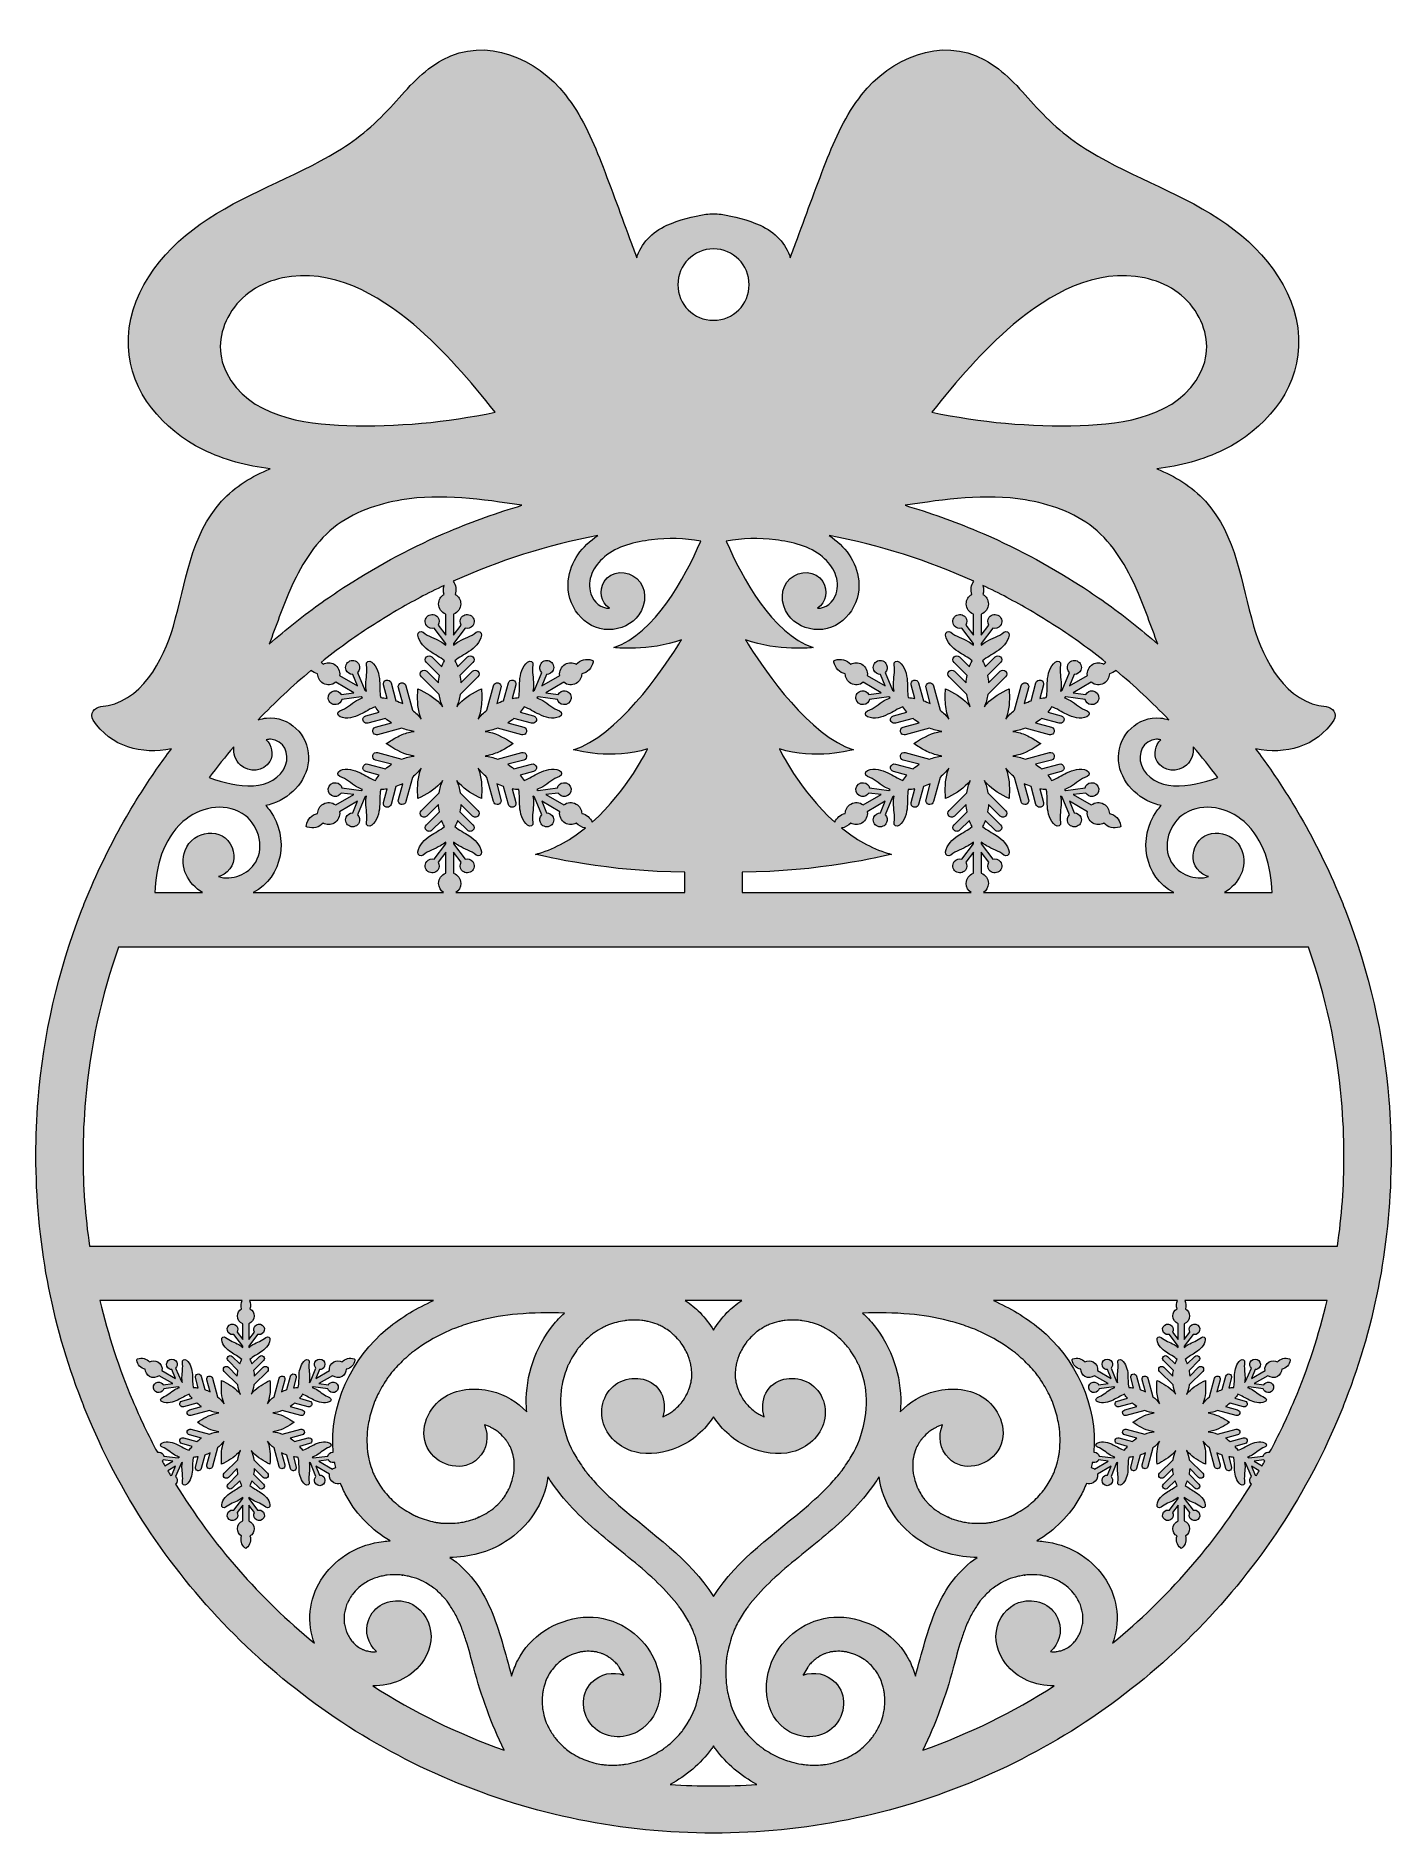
# Model space of a CAD drawing. Extents: x 464 to 616, y -200 to 2.
import ezdxf

# ---------------------------------------------------------------- set-up
doc = ezdxf.new("R2010")
doc.units = 0
doc.header["$MEASUREMENT"] = 0
doc.layers.add('Layer 1', color=7, linetype='Continuous', lineweight=0)

msp = doc.modelspace()

# ---------------------------------------------------------------- hatches: boundary and pattern name
at = {"layer": 'Layer 1', "true_color": 0x000000, "transparency": 33554687}
h = msp.add_hatch(color=18, dxfattribs=at)
h.dxf.hatch_style = 2
edge = h.paths.add_edge_path()
edge.add_spline(control_points=[(609.99, -134.18), (609.99, -134.18), (540, -134.18), (540, -134.18), (540, -134.18), (470.01, -134.18), (470.01, -134.18), (469.53, -130.85), (469.28, -127.46), (469.28, -124), (469.28, -121.9), (469.38, -119.82), (469.56, -117.77), (470.08, -111.81), (471.34, -106.06), (473.26, -100.62), (473.26, -100.62), (473.26, -100.62), (473.26, -100.62), (473.26, -100.62), (540, -100.62), (540, -100.62), (540, -100.62), (606.74, -100.62), (606.74, -100.62), (606.74, -100.62), (606.74, -100.62), (606.74, -100.62), (608.66, -106.06), (609.92, -111.81), (610.44, -117.77), (610.62, -119.82), (610.72, -121.9), (610.72, -124), (610.72, -127.46), (610.47, -130.85), (609.99, -134.18)], knot_values=[0, 0, 0, 0, 1, 1, 1, 2, 2, 2, 3, 3, 3, 4, 4, 4, 5, 5, 5, 6, 6, 6, 7, 7, 7, 8, 8, 8, 9, 9, 9, 10, 10, 10, 11, 11, 11, 12, 12, 12, 12], degree=3, periodic=0)
edge = h.paths.add_edge_path()
edge.add_spline(control_points=[(605.17, -151.46), (604.33, -153.45), (603.4, -155.39), (602.38, -157.28), (602.31, -157.26), (602.24, -157.26), (602.16, -157.27), (601.92, -157.3), (601.72, -157.48), (601.66, -157.71), (601.66, -157.71), (600.03, -157.92), (600.03, -157.92), (600.03, -157.92), (599.9, -157.85), (599.9, -157.85), (600.08, -157.79), (600.25, -157.71), (600.41, -157.61), (600.89, -157.33), (601.3, -156.92), (601.82, -156.73), (602.09, -156.64), (602.07, -156.31), (601.82, -156.22), (601.25, -156), (600.62, -156.18), (600.09, -156.44), (599.67, -156.64), (599.26, -156.93), (598.81, -157.07), (598.71, -156.92), (598.59, -156.77), (598.48, -156.63), (598.48, -156.63), (599.62, -156.32), (599.62, -156.32), (599.8, -156.27), (599.91, -156.09), (599.86, -155.91), (599.81, -155.74), (599.63, -155.63), (599.45, -155.68), (599.45, -155.68), (597.94, -156.08), (597.94, -156.08), (597.78, -155.94), (597.61, -155.82), (597.43, -155.7), (597.43, -155.7), (598.79, -155.34), (598.79, -155.34), (598.96, -155.29), (599.07, -155.11), (599.02, -154.93), (598.97, -154.75), (598.79, -154.65), (598.61, -154.7), (598.61, -154.7), (596.54, -155.25), (596.54, -155.25), (596.2, -155.12), (595.85, -155.03), (595.49, -154.99), (595.6, -154.97), (595.71, -154.95), (595.83, -154.93), (596.57, -154.75), (597.25, -154.36), (597.88, -153.93), (597.56, -153.72), (597.24, -153.51), (596.9, -153.34), (596.55, -153.17), (596.2, -153.03), (595.83, -152.94), (595.71, -152.91), (595.6, -152.89), (595.49, -152.88), (595.85, -152.83), (596.2, -152.74), (596.54, -152.61), (596.54, -152.61), (598.61, -153.17), (598.61, -153.17), (598.64, -153.18), (598.67, -153.18), (598.7, -153.18), (598.85, -153.18), (598.98, -153.08), (599.02, -152.94), (599.07, -152.76), (598.96, -152.58), (598.79, -152.53), (598.79, -152.53), (597.43, -152.17), (597.43, -152.17), (597.61, -152.05), (597.78, -151.92), (597.94, -151.78), (597.94, -151.78), (599.45, -152.19), (599.45, -152.19), (599.48, -152.2), (599.51, -152.2), (599.54, -152.2), (599.68, -152.2), (599.82, -152.1), (599.86, -151.96), (599.91, -151.78), (599.8, -151.6), (599.62, -151.55), (599.62, -151.55), (598.48, -151.24), (598.48, -151.24), (598.59, -151.1), (598.71, -150.95), (598.81, -150.79), (599.26, -150.94), (599.67, -151.23), (600.09, -151.43), (600.62, -151.69), (601.25, -151.87), (601.82, -151.65), (602.07, -151.56), (602.09, -151.23), (601.82, -151.13), (601.3, -150.94), (600.89, -150.54), (600.41, -150.26), (600.25, -150.16), (600.08, -150.08), (599.9, -150.02), (599.9, -150.02), (600.03, -149.95), (600.03, -149.95), (600.03, -149.95), (601.66, -150.16), (601.66, -150.16), (601.72, -150.39), (601.92, -150.57), (602.16, -150.6), (602.49, -150.64), (602.79, -150.41), (602.83, -150.09), (602.87, -149.76), (602.64, -149.46), (602.32, -149.42), (602.07, -149.39), (601.84, -149.52), (601.72, -149.72), (601.72, -149.72), (600.66, -149.58), (600.66, -149.58), (600.66, -149.58), (602.19, -148.7), (602.19, -148.7), (602.49, -148.94), (602.91, -148.99), (603.26, -148.78), (603.56, -148.61), (603.73, -148.3), (603.73, -147.97), (604.21, -147.87), (604.62, -147.49), (604.7, -146.97), (604.71, -146.94), (604.71, -146.9), (604.7, -146.87), (604.68, -146.84), (604.64, -146.83), (604.61, -146.81), (604.12, -146.63), (603.59, -146.79), (603.26, -147.15), (602.98, -146.99), (602.62, -146.98), (602.32, -147.15), (601.97, -147.36), (601.8, -147.75), (601.86, -148.12), (601.86, -148.12), (600.33, -149.01), (600.33, -149.01), (600.33, -149.01), (600.74, -148.02), (600.74, -148.02), (600.97, -148.02), (601.2, -147.89), (601.3, -147.65), (601.42, -147.35), (601.28, -147), (600.98, -146.88), (600.67, -146.75), (600.33, -146.89), (600.2, -147.2), (600.1, -147.43), (600.16, -147.68), (600.33, -147.85), (600.33, -147.85), (599.69, -149.37), (599.69, -149.37), (599.69, -149.37), (599.57, -149.45), (599.57, -149.45), (599.6, -149.26), (599.62, -149.07), (599.62, -148.89), (599.62, -148.33), (599.47, -147.78), (599.57, -147.22), (599.62, -146.95), (599.33, -146.8), (599.12, -146.97), (598.64, -147.36), (598.48, -147.99), (598.44, -148.58), (598.41, -149.05), (598.46, -149.55), (598.35, -150.01), (598.17, -150.02), (597.98, -150.04), (597.8, -150.07), (597.8, -150.07), (598.11, -148.92), (598.11, -148.92), (598.15, -148.75), (598.05, -148.56), (597.87, -148.52), (597.7, -148.47), (597.51, -148.57), (597.47, -148.75), (597.47, -148.75), (597.06, -150.26), (597.06, -150.26), (596.86, -150.33), (596.66, -150.42), (596.47, -150.52), (596.47, -150.52), (596.84, -149.16), (596.84, -149.16), (596.88, -148.98), (596.78, -148.8), (596.6, -148.75), (596.43, -148.7), (596.25, -148.81), (596.2, -148.99), (596.2, -148.99), (595.64, -151.06), (595.64, -151.06), (595.36, -151.29), (595.11, -151.55), (594.89, -151.84), (594.93, -151.74), (594.97, -151.63), (595, -151.52), (595.23, -150.78), (595.23, -150.01), (595.17, -149.24), (595.17, -149.24), (595.17, -149.24), (595.17, -149.24), (594.48, -149.58), (593.81, -149.96), (593.28, -150.52), (593.2, -150.61), (593.13, -150.7), (593.06, -150.79), (593.2, -150.45), (593.3, -150.1), (593.36, -149.74), (593.36, -149.74), (594.88, -148.22), (594.88, -148.22), (595.01, -148.09), (595.01, -147.88), (594.88, -147.75), (594.75, -147.63), (594.54, -147.63), (594.41, -147.75), (594.41, -147.75), (593.41, -148.75), (593.41, -148.75), (593.4, -148.54), (593.38, -148.32), (593.34, -148.11), (593.34, -148.11), (594.45, -147.01), (594.45, -147.01), (594.57, -146.88), (594.57, -146.67), (594.45, -146.54), (594.32, -146.41), (594.11, -146.41), (593.98, -146.54), (593.98, -146.54), (593.14, -147.38), (593.14, -147.38), (593.07, -147.2), (593, -147.03), (592.91, -146.87), (593.26, -146.55), (593.72, -146.34), (594.11, -146.08), (594.6, -145.75), (595.07, -145.29), (595.16, -144.68), (595.21, -144.42), (594.93, -144.24), (594.72, -144.42), (594.29, -144.78), (593.73, -144.94), (593.25, -145.21), (593.09, -145.3), (592.93, -145.41), (592.79, -145.54), (592.79, -145.54), (592.79, -145.39), (592.79, -145.39), (592.79, -145.39), (593.79, -144.07), (593.79, -144.07), (594.02, -144.14), (594.27, -144.06), (594.42, -143.86), (594.62, -143.6), (594.57, -143.23), (594.31, -143.03), (594.05, -142.83), (593.68, -142.88), (593.48, -143.14), (593.33, -143.34), (593.32, -143.6), (593.44, -143.81), (593.44, -143.81), (592.79, -144.66), (592.79, -144.66), (592.79, -144.66), (592.79, -142.89), (592.79, -142.89), (593.15, -142.75), (593.4, -142.41), (593.4, -142), (593.4, -141.66), (593.21, -141.35), (592.93, -141.19), (593.03, -140.89), (593.01, -140.56), (592.88, -140.28), (592.88, -140.28), (608.83, -140.28), (608.83, -140.28), (607.91, -144.14), (606.68, -147.88), (605.17, -151.46)], knot_values=[0, 0, 0, 0, 1, 1, 1, 2, 2, 2, 3, 3, 3, 4, 4, 4, 5, 5, 5, 6, 6, 6, 7, 7, 7, 8, 8, 8, 9, 9, 9, 10, 10, 10, 11, 11, 11, 12, 12, 12, 13, 13, 13, 14, 14, 14, 15, 15, 15, 16, 16, 16, 17, 17, 17, 18, 18, 18, 19, 19, 19, 20, 20, 20, 21, 21, 21, 22, 22, 22, 23, 23, 23, 24, 24, 24, 25, 25, 25, 26, 26, 26, 27, 27, 27, 28, 28, 28, 29, 29, 29, 30, 30, 30, 31, 31, 31, 32, 32, 32, 33, 33, 33, 34, 34, 34, 35, 35, 35, 36, 36, 36, 37, 37, 37, 38, 38, 38, 39, 39, 39, 40, 40, 40, 41, 41, 41, 42, 42, 42, 43, 43, 43, 44, 44, 44, 45, 45, 45, 46, 46, 46, 47, 47, 47, 48, 48, 48, 49, 49, 49, 50, 50, 50, 51, 51, 51, 52, 52, 52, 53, 53, 53, 54, 54, 54, 55, 55, 55, 56, 56, 56, 57, 57, 57, 58, 58, 58, 59, 59, 59, 60, 60, 60, 61, 61, 61, 62, 62, 62, 63, 63, 63, 64, 64, 64, 65, 65, 65, 66, 66, 66, 67, 67, 67, 68, 68, 68, 69, 69, 69, 70, 70, 70, 71, 71, 71, 72, 72, 72, 73, 73, 73, 74, 74, 74, 75, 75, 75, 76, 76, 76, 77, 77, 77, 78, 78, 78, 79, 79, 79, 80, 80, 80, 81, 81, 81, 82, 82, 82, 83, 83, 83, 84, 84, 84, 85, 85, 85, 86, 86, 86, 87, 87, 87, 88, 88, 88, 89, 89, 89, 90, 90, 90, 91, 91, 91, 92, 92, 92, 93, 93, 93, 94, 94, 94, 95, 95, 95, 96, 96, 96, 97, 97, 97, 98, 98, 98, 99, 99, 99, 100, 100, 100, 101, 101, 101, 102, 102, 102, 103, 103, 103, 104, 104, 104, 105, 105, 105, 106, 106, 106, 107, 107, 107, 108, 108, 108, 109, 109, 109, 110, 110, 110, 111, 111, 111, 112, 112, 112, 113, 113, 113, 114, 114, 114, 115, 115, 115, 116, 116, 116, 117, 117, 117, 118, 118, 118, 118], degree=3, periodic=0)
edge = h.paths.add_edge_path()
edge.add_spline(control_points=[(601.55, -158.8), (601.55, -158.8), (600.66, -158.28), (600.66, -158.28), (600.66, -158.28), (601.72, -158.15), (601.72, -158.15), (601.75, -158.2), (601.79, -158.25), (601.83, -158.29), (601.74, -158.46), (601.64, -158.63), (601.55, -158.8)], knot_values=[0, 0, 0, 0, 1, 1, 1, 2, 2, 2, 3, 3, 3, 4, 4, 4, 4], degree=3, periodic=0)
edge = h.paths.add_edge_path()
edge.add_spline(control_points=[(600.92, -159.88), (600.86, -159.86), (600.8, -159.85), (600.74, -159.85), (600.74, -159.85), (600.33, -158.86), (600.33, -158.86), (600.33, -158.86), (601.22, -159.37), (601.22, -159.37), (601.12, -159.54), (601.02, -159.71), (600.92, -159.88)], knot_values=[0, 0, 0, 0, 1, 1, 1, 2, 2, 2, 3, 3, 3, 4, 4, 4, 4], degree=3, periodic=0)
edge = h.paths.add_edge_path()
edge.add_spline(control_points=[(600.2, -160.67), (600.23, -160.75), (600.27, -160.81), (600.33, -160.86), (596.17, -167.65), (590.89, -173.68), (584.77, -178.7), (584.81, -178.58), (584.86, -178.46), (584.9, -178.34), (585.69, -175.99), (585.2, -173.25), (583.78, -171.25), (582.16, -168.97), (579.76, -167.63), (577.01, -167.28), (576.77, -167.25), (576.52, -167.23), (576.28, -167.22), (578.26, -166.05), (579.96, -164.38), (581.1, -162.33), (581.38, -161.83), (581.62, -161.31), (581.83, -160.79), (582.07, -160.87), (582.35, -160.86), (582.6, -160.72), (582.95, -160.51), (583.12, -160.12), (583.06, -159.75), (583.06, -159.75), (584.59, -158.86), (584.59, -158.86), (584.59, -158.86), (584.18, -159.85), (584.18, -159.85), (583.94, -159.85), (583.72, -159.98), (583.62, -160.21), (583.5, -160.52), (583.64, -160.87), (583.94, -160.99), (584.24, -161.12), (584.59, -160.98), (584.72, -160.67), (584.82, -160.44), (584.76, -160.18), (584.59, -160.02), (584.59, -160.02), (585.22, -158.49), (585.22, -158.49), (585.22, -158.49), (585.35, -158.42), (585.35, -158.42), (585.31, -158.6), (585.3, -158.79), (585.3, -158.98), (585.3, -159.53), (585.45, -160.09), (585.35, -160.64), (585.3, -160.92), (585.59, -161.07), (585.8, -160.9), (586.28, -160.51), (586.44, -159.88), (586.48, -159.29), (586.51, -158.82), (586.46, -158.32), (586.57, -157.86), (586.75, -157.85), (586.94, -157.83), (587.12, -157.8), (587.12, -157.8), (586.81, -158.95), (586.81, -158.95), (586.77, -159.12), (586.87, -159.3), (587.05, -159.35), (587.08, -159.36), (587.11, -159.36), (587.13, -159.36), (587.28, -159.36), (587.41, -159.27), (587.45, -159.12), (587.45, -159.12), (587.86, -157.6), (587.86, -157.6), (588.06, -157.53), (588.26, -157.45), (588.45, -157.35), (588.45, -157.35), (588.08, -158.71), (588.08, -158.71), (588.03, -158.89), (588.14, -159.07), (588.32, -159.12), (588.34, -159.12), (588.37, -159.13), (588.4, -159.13), (588.55, -159.13), (588.68, -159.03), (588.72, -158.88), (588.72, -158.88), (589.28, -156.81), (589.28, -156.81), (589.56, -156.58), (589.81, -156.32), (590.03, -156.03), (589.99, -156.13), (589.95, -156.24), (589.92, -156.35), (589.69, -157.09), (589.69, -157.86), (589.75, -158.63), (590.44, -158.29), (591.11, -157.91), (591.64, -157.35), (591.72, -157.26), (591.79, -157.17), (591.86, -157.08), (591.72, -157.42), (591.62, -157.77), (591.56, -158.13), (591.56, -158.13), (590.04, -159.65), (590.04, -159.65), (589.91, -159.78), (589.91, -159.98), (590.04, -160.11), (590.11, -160.18), (590.19, -160.21), (590.28, -160.21), (590.36, -160.21), (590.45, -160.18), (590.51, -160.11), (590.51, -160.11), (591.51, -159.12), (591.51, -159.12), (591.52, -159.33), (591.54, -159.54), (591.58, -159.75), (591.58, -159.75), (590.47, -160.86), (590.47, -160.86), (590.34, -160.99), (590.34, -161.2), (590.47, -161.33), (590.54, -161.39), (590.62, -161.43), (590.71, -161.43), (590.79, -161.43), (590.88, -161.39), (590.94, -161.33), (590.94, -161.33), (591.78, -160.49), (591.78, -160.49), (591.85, -160.66), (591.92, -160.84), (592.01, -161), (591.66, -161.32), (591.2, -161.53), (590.81, -161.79), (590.32, -162.12), (589.85, -162.57), (589.75, -163.18), (589.71, -163.45), (589.99, -163.63), (590.2, -163.45), (590.63, -163.08), (591.19, -162.93), (591.67, -162.66), (591.83, -162.57), (591.99, -162.46), (592.13, -162.33), (592.13, -162.33), (592.13, -162.48), (592.13, -162.48), (592.13, -162.48), (591.13, -163.79), (591.13, -163.79), (590.9, -163.73), (590.65, -163.81), (590.49, -164.01), (590.3, -164.27), (590.35, -164.64), (590.61, -164.84), (590.87, -165.04), (591.24, -164.99), (591.44, -164.73), (591.59, -164.53), (591.6, -164.26), (591.48, -164.06), (591.48, -164.06), (592.13, -163.21), (592.13, -163.21), (592.13, -163.21), (592.13, -164.98), (592.13, -164.98), (591.77, -165.12), (591.52, -165.46), (591.52, -165.86), (591.52, -166.21), (591.71, -166.52), (591.99, -166.68), (591.83, -167.15), (591.96, -167.68), (592.37, -168.02), (592.4, -168.04), (592.43, -168.06), (592.46, -168.07), (592.49, -168.06), (592.52, -168.04), (592.55, -168.02), (592.96, -167.68), (593.08, -167.15), (592.93, -166.68), (593.21, -166.52), (593.4, -166.21), (593.4, -165.86), (593.4, -165.46), (593.15, -165.12), (592.79, -164.98), (592.79, -164.98), (592.79, -163.21), (592.79, -163.21), (592.79, -163.21), (593.44, -164.06), (593.44, -164.06), (593.32, -164.26), (593.33, -164.53), (593.48, -164.73), (593.68, -164.99), (594.05, -165.04), (594.31, -164.84), (594.57, -164.64), (594.62, -164.27), (594.42, -164.01), (594.27, -163.81), (594.02, -163.73), (593.79, -163.79), (593.79, -163.79), (592.79, -162.48), (592.79, -162.48), (592.79, -162.48), (592.79, -162.33), (592.79, -162.33), (592.93, -162.46), (593.09, -162.57), (593.25, -162.66), (593.73, -162.93), (594.29, -163.08), (594.72, -163.45), (594.93, -163.63), (595.21, -163.45), (595.16, -163.18), (595.07, -162.57), (594.6, -162.12), (594.11, -161.79), (593.72, -161.53), (593.26, -161.32), (592.91, -161), (593, -160.84), (593.07, -160.66), (593.14, -160.49), (593.14, -160.49), (593.98, -161.33), (593.98, -161.33), (594.04, -161.39), (594.13, -161.43), (594.21, -161.43), (594.3, -161.43), (594.38, -161.39), (594.45, -161.33), (594.57, -161.2), (594.57, -160.99), (594.45, -160.86), (594.45, -160.86), (593.34, -159.75), (593.34, -159.75), (593.38, -159.54), (593.4, -159.33), (593.41, -159.12), (593.41, -159.12), (594.41, -160.11), (594.41, -160.11), (594.47, -160.18), (594.56, -160.21), (594.64, -160.21), (594.73, -160.21), (594.81, -160.18), (594.88, -160.11), (595.01, -159.98), (595.01, -159.78), (594.88, -159.65), (594.88, -159.65), (593.36, -158.13), (593.36, -158.13), (593.3, -157.77), (593.2, -157.42), (593.06, -157.08), (593.13, -157.17), (593.2, -157.26), (593.28, -157.35), (593.81, -157.91), (594.48, -158.29), (595.17, -158.63), (595.17, -158.63), (595.17, -158.63), (595.17, -158.63), (595.23, -157.86), (595.23, -157.09), (595, -156.35), (594.97, -156.24), (594.93, -156.13), (594.89, -156.03), (595.11, -156.32), (595.36, -156.58), (595.64, -156.81), (595.64, -156.81), (596.2, -158.88), (596.2, -158.88), (596.24, -159.03), (596.37, -159.13), (596.52, -159.13), (596.55, -159.13), (596.57, -159.12), (596.6, -159.12), (596.78, -159.07), (596.88, -158.89), (596.84, -158.71), (596.84, -158.71), (596.47, -157.35), (596.47, -157.35), (596.66, -157.45), (596.86, -157.53), (597.06, -157.6), (597.06, -157.6), (597.47, -159.12), (597.47, -159.12), (597.51, -159.27), (597.64, -159.36), (597.79, -159.36), (597.81, -159.36), (597.84, -159.36), (597.87, -159.35), (598.05, -159.3), (598.15, -159.12), (598.11, -158.95), (598.11, -158.95), (597.8, -157.8), (597.8, -157.8), (597.98, -157.83), (598.17, -157.85), (598.35, -157.86), (598.46, -158.32), (598.41, -158.82), (598.44, -159.29), (598.48, -159.88), (598.64, -160.51), (599.12, -160.9), (599.33, -161.07), (599.62, -160.92), (599.57, -160.64), (599.47, -160.09), (599.62, -159.53), (599.62, -158.98), (599.62, -158.79), (599.6, -158.6), (599.57, -158.42), (599.57, -158.42), (599.69, -158.49), (599.69, -158.49), (599.69, -158.49), (600.33, -160.02), (600.33, -160.02), (600.16, -160.18), (600.1, -160.44), (600.2, -160.67)], knot_values=[0, 0, 0, 0, 1, 1, 1, 2, 2, 2, 3, 3, 3, 4, 4, 4, 5, 5, 5, 6, 6, 6, 7, 7, 7, 8, 8, 8, 9, 9, 9, 10, 10, 10, 11, 11, 11, 12, 12, 12, 13, 13, 13, 14, 14, 14, 15, 15, 15, 16, 16, 16, 17, 17, 17, 18, 18, 18, 19, 19, 19, 20, 20, 20, 21, 21, 21, 22, 22, 22, 23, 23, 23, 24, 24, 24, 25, 25, 25, 26, 26, 26, 27, 27, 27, 28, 28, 28, 29, 29, 29, 30, 30, 30, 31, 31, 31, 32, 32, 32, 33, 33, 33, 34, 34, 34, 35, 35, 35, 36, 36, 36, 37, 37, 37, 38, 38, 38, 39, 39, 39, 40, 40, 40, 41, 41, 41, 42, 42, 42, 43, 43, 43, 44, 44, 44, 45, 45, 45, 46, 46, 46, 47, 47, 47, 48, 48, 48, 49, 49, 49, 50, 50, 50, 51, 51, 51, 52, 52, 52, 53, 53, 53, 54, 54, 54, 55, 55, 55, 56, 56, 56, 57, 57, 57, 58, 58, 58, 59, 59, 59, 60, 60, 60, 61, 61, 61, 62, 62, 62, 63, 63, 63, 64, 64, 64, 65, 65, 65, 66, 66, 66, 67, 67, 67, 68, 68, 68, 69, 69, 69, 70, 70, 70, 71, 71, 71, 72, 72, 72, 73, 73, 73, 74, 74, 74, 75, 75, 75, 76, 76, 76, 77, 77, 77, 78, 78, 78, 79, 79, 79, 80, 80, 80, 81, 81, 81, 82, 82, 82, 83, 83, 83, 84, 84, 84, 85, 85, 85, 86, 86, 86, 87, 87, 87, 88, 88, 88, 89, 89, 89, 90, 90, 90, 91, 91, 91, 92, 92, 92, 93, 93, 93, 94, 94, 94, 95, 95, 95, 96, 96, 96, 97, 97, 97, 98, 98, 98, 99, 99, 99, 100, 100, 100, 101, 101, 101, 102, 102, 102, 103, 103, 103, 104, 104, 104, 105, 105, 105, 106, 106, 106, 107, 107, 107, 108, 108, 108, 109, 109, 109, 110, 110, 110, 111, 111, 111, 112, 112, 112, 113, 113, 113, 114, 114, 114, 115, 115, 115, 116, 116, 116, 117, 117, 117, 118, 118, 118, 119, 119, 119, 120, 120, 120, 121, 121, 121, 122, 122, 122, 123, 123, 123, 124, 124, 124, 125, 125, 125, 126, 126, 126, 126], degree=3, periodic=0)
edge = h.paths.add_edge_path()
edge.add_spline(control_points=[(581.42, -176.44), (581.4, -176.53), (581.39, -176.62), (581.37, -176.71), (581.32, -176.92), (581.26, -177.12), (581.2, -177.31), (581.19, -177.34), (581.14, -177.45), (581.12, -177.52), (581.1, -177.56), (581.09, -177.59), (581.08, -177.6), (580.99, -177.78), (580.89, -177.97), (580.78, -178.14), (580.73, -178.22), (580.68, -178.29), (580.63, -178.37), (580.61, -178.39), (580.6, -178.41), (580.59, -178.43), (580.59, -178.43), (580.57, -178.44), (580.55, -178.47), (580.43, -178.6), (580.31, -178.73), (580.18, -178.85), (580.16, -178.87), (580.07, -178.95), (580.02, -179), (579.99, -179.02), (579.95, -179.05), (579.95, -179.05), (579.78, -179.17), (579.6, -179.28), (579.42, -179.37), (579.38, -179.39), (579.34, -179.41), (579.3, -179.43), (579.3, -179.43), (579.17, -179.48), (579.07, -179.51), (578.99, -179.53), (578.91, -179.56), (578.82, -179.58), (578.8, -179.58), (578.63, -179.62), (578.54, -179.64), (578.51, -179.64), (578.49, -179.65), (578.48, -179.65), (578.33, -179.66), (578.19, -179.66), (578.04, -179.66), (578, -179.66), (577.89, -179.66), (577.8, -179.65), (578.75, -178.76), (579.16, -177.45), (578.71, -176.15), (578.13, -174.5), (576.4, -173.69), (574.73, -174.01), (573.32, -174.29), (572.23, -175.43), (571.84, -176.8), (571.43, -178.26), (571.86, -179.81), (572.77, -180.99), (574.08, -182.68), (576.12, -183.52), (578.2, -183.49), (573.63, -186.43), (568.69, -188.87), (563.48, -190.71), (564.92, -187.75), (566.03, -184.66), (566.89, -181.47), (567.17, -180.44), (567.44, -179.4), (567.77, -178.38), (567.91, -177.93), (568.07, -177.48), (568.24, -177.03), (568.28, -176.91), (568.33, -176.78), (568.38, -176.66), (568.38, -176.66), (568.38, -176.66), (568.39, -176.65), (568.49, -176.41), (568.61, -176.17), (568.72, -175.93), (568.93, -175.51), (569.16, -175.1), (569.41, -174.71), (569.51, -174.54), (569.62, -174.37), (569.74, -174.21), (569.75, -174.19), (569.84, -174.06), (569.89, -173.99), (569.93, -173.94), (570.03, -173.82), (570.04, -173.81), (570.34, -173.45), (570.66, -173.12), (571.01, -172.81), (571.08, -172.75), (571.16, -172.68), (571.23, -172.62), (571.24, -172.61), (571.32, -172.55), (571.36, -172.52), (571.56, -172.38), (571.75, -172.25), (571.96, -172.12), (572.8, -171.61), (573.22, -171.44), (574.21, -171.2), (574.4, -171.16), (574.6, -171.12), (574.79, -171.09), (575.19, -171.02), (574.95, -171.07), (574.86, -171.08), (574.96, -171.07), (575.06, -171.06), (575.15, -171.05), (575.64, -171.02), (576.13, -171.03), (576.62, -171.07), (576.62, -171.07), (576.69, -171.08), (576.74, -171.09), (576.82, -171.11), (576.95, -171.13), (576.98, -171.14), (577.17, -171.18), (577.36, -171.22), (577.55, -171.27), (577.77, -171.33), (577.98, -171.41), (578.2, -171.48), (578.22, -171.49), (578.3, -171.53), (578.35, -171.55), (578.44, -171.59), (578.54, -171.64), (578.63, -171.68), (578.83, -171.79), (579.03, -171.9), (579.22, -172.03), (579.29, -172.07), (579.61, -172.32), (579.57, -172.28), (579.85, -172.52), (580.12, -172.79), (580.36, -173.07), (580.32, -173.02), (580.57, -173.35), (580.61, -173.41), (580.73, -173.59), (580.84, -173.78), (580.94, -173.97), (580.97, -174.03), (581.08, -174.25), (581.09, -174.27), (581.17, -174.46), (581.23, -174.67), (581.29, -174.87), (581.34, -175.06), (581.38, -175.25), (581.42, -175.45), (581.42, -175.57), (581.43, -175.68), (581.44, -175.8), (581.44, -176.01), (581.42, -176.22), (581.42, -176.43), (581.42, -176.43), (581.42, -176.43), (581.42, -176.44)], knot_values=[0, 0, 0, 0, 1, 1, 1, 2, 2, 2, 3, 3, 3, 4, 4, 4, 5, 5, 5, 6, 6, 6, 7, 7, 7, 8, 8, 8, 9, 9, 9, 10, 10, 10, 11, 11, 11, 12, 12, 12, 13, 13, 13, 14, 14, 14, 15, 15, 15, 16, 16, 16, 17, 17, 17, 18, 18, 18, 19, 19, 19, 20, 20, 20, 21, 21, 21, 22, 22, 22, 23, 23, 23, 24, 24, 24, 25, 25, 25, 26, 26, 26, 27, 27, 27, 28, 28, 28, 29, 29, 29, 30, 30, 30, 31, 31, 31, 32, 32, 32, 33, 33, 33, 34, 34, 34, 35, 35, 35, 36, 36, 36, 37, 37, 37, 38, 38, 38, 39, 39, 39, 40, 40, 40, 41, 41, 41, 42, 42, 42, 43, 43, 43, 44, 44, 44, 45, 45, 45, 46, 46, 46, 47, 47, 47, 48, 48, 48, 49, 49, 49, 50, 50, 50, 51, 51, 51, 52, 52, 52, 53, 53, 53, 54, 54, 54, 55, 55, 55, 56, 56, 56, 57, 57, 57, 58, 58, 58, 59, 59, 59, 60, 60, 60, 61, 61, 61, 61], degree=3, periodic=0)
edge = h.paths.add_edge_path()
edge.add_spline(control_points=[(561.98, -180.67), (560.58, -177.86), (557.7, -176.1), (554.63, -175.8), (551.59, -175.51), (548.62, -177.17), (547.05, -179.75), (545.39, -182.48), (545.4, -186.91), (548.53, -188.63), (550.15, -189.52), (552.2, -189.4), (553.53, -188.04), (554.8, -186.73), (555.03, -184.47), (553.68, -183.12), (552.67, -182.1), (551.28, -181.84), (550.04, -182.29), (550.05, -182.26), (550.06, -182.24), (550.07, -182.22), (550.08, -182.2), (550.1, -182.17), (550.12, -182.14), (550.27, -181.88), (550.41, -181.62), (550.57, -181.38), (550.59, -181.36), (550.76, -181.13), (550.78, -181.11), (550.9, -180.98), (551.02, -180.86), (551.14, -180.74), (551.25, -180.64), (551.36, -180.55), (551.47, -180.45), (551.48, -180.45), (551.49, -180.44), (551.49, -180.43), (551.51, -180.42), (551.53, -180.41), (551.56, -180.39), (551.84, -180.22), (552.11, -180.05), (552.4, -179.91), (552.43, -179.9), (552.46, -179.89), (552.48, -179.88), (552.7, -179.82), (552.92, -179.74), (553.14, -179.69), (553.19, -179.68), (553.53, -179.63), (553.49, -179.63), (553.58, -179.62), (553.67, -179.62), (553.76, -179.62), (554.02, -179.61), (554.29, -179.61), (554.55, -179.64), (554.53, -179.64), (554.86, -179.69), (554.9, -179.69), (555.01, -179.72), (555.13, -179.75), (555.24, -179.78), (555.41, -179.82), (555.58, -179.87), (555.74, -179.93), (555.82, -179.96), (555.89, -179.98), (555.96, -180.01), (555.98, -180.02), (556.03, -180.04), (556.1, -180.08), (556.78, -180.44), (557.06, -180.6), (557.45, -180.97), (557.63, -181.13), (557.8, -181.31), (557.96, -181.5), (557.97, -181.51), (558.18, -181.78), (558.19, -181.8), (558.3, -181.95), (558.39, -182.11), (558.49, -182.28), (558.77, -182.78), (558.92, -183.15), (559.09, -183.92), (559.12, -184.05), (559.14, -184.19), (559.17, -184.33), (559.16, -184.35), (559.2, -184.69), (559.2, -184.71), (559.22, -185.09), (559.22, -185.46), (559.19, -185.84), (559.19, -185.87), (559.13, -186.28), (559.15, -186.2), (559.13, -186.32), (559.11, -186.43), (559.08, -186.54), (559.01, -186.88), (558.9, -187.21), (558.79, -187.54), (558.78, -187.59), (558.77, -187.63), (558.76, -187.65), (558.75, -187.68), (558.73, -187.71), (558.71, -187.75), (558.66, -187.86), (558.61, -187.97), (558.55, -188.07), (558.36, -188.45), (558.14, -188.8), (557.9, -189.15), (557.88, -189.18), (557.86, -189.2), (557.85, -189.23), (557.75, -189.35), (557.64, -189.48), (557.53, -189.6), (557.29, -189.87), (557.04, -190.12), (556.77, -190.36), (556.36, -190.73), (556.08, -190.94), (555.4, -191.32), (555.13, -191.48), (554.85, -191.62), (554.56, -191.75), (554.54, -191.76), (554.37, -191.82), (554.31, -191.84), (554.18, -191.89), (554.04, -191.94), (553.91, -191.98), (553.58, -192.08), (553.25, -192.17), (552.92, -192.23), (552.8, -192.26), (552.69, -192.27), (552.58, -192.3), (552.55, -192.3), (552.52, -192.31), (552.5, -192.31), (552.41, -192.32), (552.33, -192.33), (552.25, -192.34), (551.63, -192.39), (551, -192.39), (550.38, -192.34), (550.34, -192.33), (550.08, -192.3), (550.04, -192.3), (549.99, -192.29), (549.93, -192.28), (549.88, -192.27), (549.48, -192.21), (549.09, -192.12), (548.71, -192.01), (548.43, -191.93), (548.16, -191.85), (547.89, -191.75), (547.77, -191.7), (547.65, -191.66), (547.52, -191.61), (547.47, -191.58), (547.36, -191.54), (547.32, -191.52), (546.72, -191.24), (546.15, -190.92), (545.6, -190.55), (545.5, -190.48), (545.4, -190.4), (545.3, -190.33), (545.27, -190.3), (545.06, -190.14), (545.03, -190.12), (544.81, -189.94), (544.6, -189.75), (544.4, -189.55), (544.15, -189.31), (543.92, -189.06), (543.7, -188.8), (543.64, -188.74), (543.59, -188.67), (543.54, -188.61), (543.62, -188.7), (543.28, -188.25), (543.25, -188.2), (542.37, -186.9), (542.05, -186.12), (541.69, -184.64), (541.62, -184.34), (541.55, -184.04), (541.5, -183.74), (541.5, -183.71), (541.46, -183.38), (541.45, -183.37), (541.44, -183.27), (541.43, -183.17), (541.42, -183.06), (541.37, -182.36), (541.36, -181.65), (541.41, -180.94), (541.43, -180.75), (541.45, -180.57), (541.46, -180.39), (541.47, -180.35), (541.47, -180.31), (541.47, -180.29), (541.48, -180.26), (541.49, -180.22), (541.5, -180.16), (541.55, -179.86), (541.61, -179.56), (541.68, -179.26), (541.76, -178.9), (541.86, -178.54), (541.97, -178.19), (542.01, -178.07), (542.05, -177.95), (542.09, -177.84), (542.11, -177.79), (542.27, -177.36), (542.27, -177.35), (542.51, -176.79), (542.8, -176.25), (543.11, -175.74), (543.26, -175.5), (543.4, -175.26), (543.56, -175.03), (543.65, -174.89), (543.75, -174.76), (543.85, -174.62), (543.88, -174.58), (544.14, -174.24), (544.13, -174.24), (544.87, -173.32), (545.69, -172.46), (546.55, -171.65), (548.46, -169.85), (550.56, -168.28), (552.57, -166.59), (554.6, -164.89), (556.5, -163.05), (558.03, -160.86), (558.22, -160.59), (558.4, -160.31), (558.57, -160.03), (558.95, -162.99), (560.79, -165.71), (563.32, -167.31), (565.25, -168.53), (567.43, -169.09), (569.59, -169.08), (567.52, -170.48), (566.02, -172.53), (565.03, -174.81), (563.96, -177.25), (563.39, -179.84), (562.64, -182.39), (562.47, -181.8), (562.25, -181.23), (561.98, -180.67)], knot_values=[0, 0, 0, 0, 1, 1, 1, 2, 2, 2, 3, 3, 3, 4, 4, 4, 5, 5, 5, 6, 6, 6, 7, 7, 7, 8, 8, 8, 9, 9, 9, 10, 10, 10, 11, 11, 11, 12, 12, 12, 13, 13, 13, 14, 14, 14, 15, 15, 15, 16, 16, 16, 17, 17, 17, 18, 18, 18, 19, 19, 19, 20, 20, 20, 21, 21, 21, 22, 22, 22, 23, 23, 23, 24, 24, 24, 25, 25, 25, 26, 26, 26, 27, 27, 27, 28, 28, 28, 29, 29, 29, 30, 30, 30, 31, 31, 31, 32, 32, 32, 33, 33, 33, 34, 34, 34, 35, 35, 35, 36, 36, 36, 37, 37, 37, 38, 38, 38, 39, 39, 39, 40, 40, 40, 41, 41, 41, 42, 42, 42, 43, 43, 43, 44, 44, 44, 45, 45, 45, 46, 46, 46, 47, 47, 47, 48, 48, 48, 49, 49, 49, 50, 50, 50, 51, 51, 51, 52, 52, 52, 53, 53, 53, 54, 54, 54, 55, 55, 55, 56, 56, 56, 57, 57, 57, 58, 58, 58, 59, 59, 59, 60, 60, 60, 61, 61, 61, 62, 62, 62, 63, 63, 63, 64, 64, 64, 65, 65, 65, 66, 66, 66, 67, 67, 67, 68, 68, 68, 69, 69, 69, 70, 70, 70, 71, 71, 71, 72, 72, 72, 73, 73, 73, 74, 74, 74, 75, 75, 75, 76, 76, 76, 77, 77, 77, 78, 78, 78, 79, 79, 79, 80, 80, 80, 81, 81, 81, 82, 82, 82, 83, 83, 83, 84, 84, 84, 85, 85, 85, 86, 86, 86, 87, 87, 87, 88, 88, 88, 89, 89, 89, 90, 90, 90, 90], degree=3, periodic=0)
edge = h.paths.add_edge_path()
edge.add_spline(control_points=[(540, -194.72), (538.37, -194.72), (536.75, -194.66), (535.14, -194.55), (536.94, -193.58), (538.54, -192.22), (539.75, -190.59), (539.84, -190.47), (539.92, -190.35), (540, -190.23), (540.08, -190.35), (540.16, -190.47), (540.25, -190.59), (541.46, -192.22), (543.06, -193.58), (544.86, -194.55), (543.25, -194.66), (541.63, -194.72), (540, -194.72)], knot_values=[0, 0, 0, 0, 1, 1, 1, 2, 2, 2, 3, 3, 3, 4, 4, 4, 5, 5, 5, 6, 6, 6, 6], degree=3, periodic=0)
edge = h.paths.add_edge_path()
edge.add_spline(control_points=[(534.7, -190.33), (534.6, -190.4), (534.5, -190.48), (534.4, -190.55), (533.85, -190.92), (533.28, -191.24), (532.68, -191.52), (532.64, -191.54), (532.53, -191.58), (532.48, -191.61), (532.35, -191.66), (532.23, -191.7), (532.11, -191.75), (531.84, -191.85), (531.57, -191.93), (531.29, -192.01), (530.91, -192.12), (530.52, -192.21), (530.12, -192.27), (530.07, -192.28), (530.01, -192.29), (529.96, -192.3), (529.92, -192.3), (529.66, -192.33), (529.62, -192.34), (529, -192.39), (528.37, -192.39), (527.75, -192.34), (527.67, -192.33), (527.59, -192.32), (527.5, -192.31), (527.48, -192.31), (527.45, -192.3), (527.42, -192.3), (527.31, -192.27), (527.2, -192.26), (527.08, -192.23), (526.75, -192.17), (526.42, -192.08), (526.09, -191.98), (525.96, -191.94), (525.82, -191.89), (525.69, -191.84), (525.63, -191.82), (525.46, -191.76), (525.44, -191.75), (525.15, -191.62), (524.87, -191.48), (524.6, -191.32), (523.92, -190.94), (523.64, -190.73), (523.23, -190.36), (522.96, -190.12), (522.71, -189.87), (522.47, -189.6), (522.36, -189.48), (522.25, -189.35), (522.15, -189.23), (522.14, -189.2), (522.12, -189.18), (522.1, -189.15), (521.86, -188.8), (521.64, -188.45), (521.45, -188.07), (521.39, -187.97), (521.34, -187.86), (521.29, -187.75), (521.27, -187.71), (521.25, -187.68), (521.24, -187.65), (521.23, -187.63), (521.22, -187.59), (521.21, -187.54), (521.1, -187.21), (520.99, -186.88), (520.92, -186.54), (520.89, -186.43), (520.87, -186.32), (520.85, -186.2), (520.87, -186.28), (520.81, -185.87), (520.81, -185.84), (520.78, -185.46), (520.78, -185.09), (520.8, -184.71), (520.8, -184.69), (520.84, -184.35), (520.83, -184.33), (520.86, -184.19), (520.88, -184.05), (520.91, -183.92), (521.08, -183.15), (521.23, -182.78), (521.51, -182.28), (521.61, -182.11), (521.7, -181.95), (521.81, -181.8), (521.82, -181.78), (522.03, -181.51), (522.04, -181.5), (522.2, -181.31), (522.37, -181.13), (522.55, -180.97), (522.94, -180.6), (523.22, -180.44), (523.9, -180.08), (523.97, -180.04), (524.02, -180.02), (524.04, -180.01), (524.11, -179.98), (524.18, -179.96), (524.26, -179.93), (524.42, -179.87), (524.59, -179.82), (524.76, -179.78), (524.87, -179.75), (524.99, -179.72), (525.1, -179.69), (525.14, -179.69), (525.47, -179.64), (525.45, -179.64), (525.71, -179.61), (525.98, -179.61), (526.24, -179.62), (526.33, -179.62), (526.42, -179.62), (526.51, -179.63), (526.47, -179.63), (526.81, -179.68), (526.86, -179.69), (527.08, -179.74), (527.3, -179.82), (527.52, -179.88), (527.54, -179.89), (527.57, -179.9), (527.6, -179.91), (527.89, -180.05), (528.16, -180.22), (528.44, -180.39), (528.47, -180.41), (528.49, -180.42), (528.51, -180.43), (528.51, -180.44), (528.52, -180.45), (528.53, -180.45), (528.64, -180.55), (528.75, -180.64), (528.86, -180.74), (528.98, -180.86), (529.1, -180.98), (529.22, -181.11), (529.24, -181.13), (529.41, -181.36), (529.43, -181.38), (529.59, -181.62), (529.73, -181.88), (529.88, -182.14), (529.9, -182.17), (529.92, -182.2), (529.93, -182.22), (529.94, -182.24), (529.95, -182.26), (529.96, -182.29), (528.72, -181.84), (527.33, -182.1), (526.32, -183.12), (524.97, -184.47), (525.2, -186.73), (526.47, -188.04), (527.8, -189.4), (529.85, -189.52), (531.47, -188.63), (534.6, -186.91), (534.61, -182.48), (532.95, -179.75), (531.38, -177.17), (528.41, -175.51), (525.37, -175.8), (522.3, -176.1), (519.42, -177.86), (518.02, -180.67), (517.75, -181.23), (517.53, -181.8), (517.36, -182.39), (516.61, -179.84), (516.04, -177.25), (514.97, -174.81), (513.98, -172.53), (512.48, -170.48), (510.41, -169.08), (512.57, -169.09), (514.75, -168.53), (516.68, -167.31), (519.21, -165.71), (521.05, -162.99), (521.43, -160.03), (521.6, -160.31), (521.78, -160.59), (521.97, -160.86), (523.5, -163.05), (525.4, -164.89), (527.43, -166.59), (529.44, -168.28), (531.54, -169.85), (533.45, -171.65), (534.31, -172.46), (535.13, -173.32), (535.87, -174.24), (535.86, -174.24), (536.12, -174.58), (536.15, -174.62), (536.25, -174.76), (536.35, -174.89), (536.44, -175.03), (536.6, -175.26), (536.74, -175.5), (536.89, -175.74), (537.2, -176.25), (537.49, -176.79), (537.73, -177.35), (537.73, -177.36), (537.89, -177.79), (537.91, -177.84), (537.95, -177.95), (537.99, -178.07), (538.03, -178.19), (538.14, -178.54), (538.24, -178.9), (538.32, -179.26), (538.39, -179.56), (538.45, -179.86), (538.5, -180.16), (538.51, -180.22), (538.52, -180.26), (538.53, -180.29), (538.53, -180.31), (538.53, -180.35), (538.54, -180.39), (538.55, -180.57), (538.57, -180.75), (538.59, -180.94), (538.64, -181.65), (538.63, -182.36), (538.58, -183.06), (538.57, -183.17), (538.56, -183.27), (538.55, -183.37), (538.54, -183.38), (538.5, -183.71), (538.5, -183.74), (538.45, -184.04), (538.38, -184.34), (538.31, -184.64), (537.95, -186.12), (537.63, -186.9), (536.75, -188.2), (536.72, -188.25), (536.38, -188.7), (536.46, -188.61), (536.41, -188.67), (536.36, -188.74), (536.3, -188.8), (536.08, -189.06), (535.85, -189.31), (535.6, -189.55), (535.4, -189.75), (535.19, -189.94), (534.97, -190.12), (534.94, -190.14), (534.73, -190.3), (534.7, -190.33)], knot_values=[0, 0, 0, 0, 1, 1, 1, 2, 2, 2, 3, 3, 3, 4, 4, 4, 5, 5, 5, 6, 6, 6, 7, 7, 7, 8, 8, 8, 9, 9, 9, 10, 10, 10, 11, 11, 11, 12, 12, 12, 13, 13, 13, 14, 14, 14, 15, 15, 15, 16, 16, 16, 17, 17, 17, 18, 18, 18, 19, 19, 19, 20, 20, 20, 21, 21, 21, 22, 22, 22, 23, 23, 23, 24, 24, 24, 25, 25, 25, 26, 26, 26, 27, 27, 27, 28, 28, 28, 29, 29, 29, 30, 30, 30, 31, 31, 31, 32, 32, 32, 33, 33, 33, 34, 34, 34, 35, 35, 35, 36, 36, 36, 37, 37, 37, 38, 38, 38, 39, 39, 39, 40, 40, 40, 41, 41, 41, 42, 42, 42, 43, 43, 43, 44, 44, 44, 45, 45, 45, 46, 46, 46, 47, 47, 47, 48, 48, 48, 49, 49, 49, 50, 50, 50, 51, 51, 51, 52, 52, 52, 53, 53, 53, 54, 54, 54, 55, 55, 55, 56, 56, 56, 57, 57, 57, 58, 58, 58, 59, 59, 59, 60, 60, 60, 61, 61, 61, 62, 62, 62, 63, 63, 63, 64, 64, 64, 65, 65, 65, 66, 66, 66, 67, 67, 67, 68, 68, 68, 69, 69, 69, 70, 70, 70, 71, 71, 71, 72, 72, 72, 73, 73, 73, 74, 74, 74, 75, 75, 75, 76, 76, 76, 77, 77, 77, 78, 78, 78, 79, 79, 79, 80, 80, 80, 81, 81, 81, 82, 82, 82, 83, 83, 83, 84, 84, 84, 85, 85, 85, 86, 86, 86, 87, 87, 87, 88, 88, 88, 89, 89, 89, 90, 90, 90, 90], degree=3, periodic=0)
edge = h.paths.add_edge_path()
edge.add_spline(control_points=[(501.8, -183.49), (503.88, -183.52), (505.92, -182.68), (507.23, -180.99), (508.14, -179.81), (508.57, -178.26), (508.16, -176.8), (507.77, -175.43), (506.68, -174.29), (505.27, -174.01), (503.6, -173.69), (501.87, -174.5), (501.29, -176.15), (500.84, -177.45), (501.25, -178.76), (502.2, -179.65), (502.11, -179.66), (502, -179.66), (501.96, -179.66), (501.81, -179.66), (501.67, -179.66), (501.52, -179.65), (501.51, -179.65), (501.49, -179.64), (501.46, -179.64), (501.37, -179.62), (501.2, -179.58), (501.18, -179.58), (501.09, -179.56), (501.01, -179.53), (500.93, -179.51), (500.83, -179.48), (500.7, -179.43), (500.7, -179.43), (500.66, -179.41), (500.62, -179.39), (500.58, -179.37), (500.4, -179.28), (500.22, -179.17), (500.05, -179.05), (500.05, -179.05), (500.01, -179.02), (499.98, -179), (499.93, -178.95), (499.84, -178.87), (499.82, -178.85), (499.69, -178.73), (499.57, -178.6), (499.45, -178.47), (499.43, -178.44), (499.41, -178.43), (499.41, -178.43), (499.4, -178.41), (499.39, -178.39), (499.37, -178.37), (499.32, -178.29), (499.27, -178.22), (499.22, -178.14), (499.11, -177.97), (499.01, -177.78), (498.92, -177.6), (498.91, -177.59), (498.9, -177.56), (498.88, -177.52), (498.86, -177.45), (498.81, -177.34), (498.8, -177.31), (498.74, -177.12), (498.68, -176.92), (498.63, -176.71), (498.61, -176.62), (498.6, -176.53), (498.58, -176.44), (498.58, -176.43), (498.58, -176.43), (498.58, -176.43), (498.58, -176.22), (498.56, -176.01), (498.56, -175.8), (498.57, -175.68), (498.58, -175.57), (498.58, -175.45), (498.62, -175.25), (498.66, -175.06), (498.71, -174.87), (498.77, -174.67), (498.83, -174.46), (498.91, -174.27), (498.92, -174.25), (499.03, -174.03), (499.06, -173.97), (499.16, -173.78), (499.27, -173.59), (499.39, -173.41), (499.43, -173.35), (499.68, -173.02), (499.64, -173.07), (499.88, -172.79), (500.15, -172.52), (500.43, -172.28), (500.39, -172.32), (500.71, -172.07), (500.78, -172.03), (500.97, -171.9), (501.17, -171.79), (501.37, -171.68), (501.46, -171.64), (501.56, -171.59), (501.65, -171.55), (501.7, -171.53), (501.78, -171.49), (501.8, -171.48), (502.02, -171.41), (502.23, -171.33), (502.45, -171.27), (502.64, -171.22), (502.83, -171.18), (503.02, -171.14), (503.05, -171.13), (503.18, -171.11), (503.26, -171.09), (503.31, -171.08), (503.38, -171.07), (503.38, -171.07), (503.87, -171.03), (504.36, -171.02), (504.85, -171.05), (504.94, -171.06), (505.04, -171.07), (505.14, -171.08), (505.05, -171.07), (504.81, -171.02), (505.21, -171.09), (505.4, -171.12), (505.6, -171.16), (505.79, -171.2), (506.78, -171.44), (507.2, -171.61), (508.04, -172.12), (508.25, -172.25), (508.44, -172.38), (508.64, -172.52), (508.68, -172.55), (508.76, -172.61), (508.77, -172.62), (508.84, -172.68), (508.92, -172.75), (508.99, -172.81), (509.34, -173.12), (509.66, -173.45), (509.96, -173.81), (509.97, -173.82), (510.07, -173.94), (510.11, -173.99), (510.16, -174.06), (510.25, -174.19), (510.26, -174.21), (510.38, -174.37), (510.49, -174.54), (510.59, -174.71), (510.84, -175.1), (511.07, -175.51), (511.28, -175.93), (511.39, -176.17), (511.51, -176.41), (511.61, -176.65), (511.62, -176.66), (511.62, -176.66), (511.62, -176.66), (511.67, -176.78), (511.72, -176.91), (511.76, -177.03), (511.93, -177.48), (512.09, -177.93), (512.23, -178.38), (512.56, -179.4), (512.83, -180.44), (513.11, -181.47), (513.97, -184.66), (515.08, -187.75), (516.52, -190.71), (511.31, -188.87), (506.37, -186.43), (501.8, -183.49)], knot_values=[0, 0, 0, 0, 1, 1, 1, 2, 2, 2, 3, 3, 3, 4, 4, 4, 5, 5, 5, 6, 6, 6, 7, 7, 7, 8, 8, 8, 9, 9, 9, 10, 10, 10, 11, 11, 11, 12, 12, 12, 13, 13, 13, 14, 14, 14, 15, 15, 15, 16, 16, 16, 17, 17, 17, 18, 18, 18, 19, 19, 19, 20, 20, 20, 21, 21, 21, 22, 22, 22, 23, 23, 23, 24, 24, 24, 25, 25, 25, 26, 26, 26, 27, 27, 27, 28, 28, 28, 29, 29, 29, 30, 30, 30, 31, 31, 31, 32, 32, 32, 33, 33, 33, 34, 34, 34, 35, 35, 35, 36, 36, 36, 37, 37, 37, 38, 38, 38, 39, 39, 39, 40, 40, 40, 41, 41, 41, 42, 42, 42, 43, 43, 43, 44, 44, 44, 45, 45, 45, 46, 46, 46, 47, 47, 47, 48, 48, 48, 49, 49, 49, 50, 50, 50, 51, 51, 51, 52, 52, 52, 53, 53, 53, 54, 54, 54, 55, 55, 55, 56, 56, 56, 57, 57, 57, 58, 58, 58, 59, 59, 59, 60, 60, 60, 61, 61, 61, 61], degree=3, periodic=0)
edge = h.paths.add_edge_path()
edge.add_spline(control_points=[(497.62, -158.99), (497.5, -159.03), (497.38, -159.09), (497.27, -159.17), (497.27, -159.17), (495.74, -158.28), (495.74, -158.28), (495.74, -158.28), (496.8, -158.15), (496.8, -158.15), (496.92, -158.35), (497.15, -158.48), (497.4, -158.45), (497.44, -158.44), (497.47, -158.43), (497.51, -158.42), (497.54, -158.61), (497.58, -158.8), (497.62, -158.99)], knot_values=[0, 0, 0, 0, 1, 1, 1, 2, 2, 2, 3, 3, 3, 4, 4, 4, 5, 5, 5, 6, 6, 6, 6], degree=3, periodic=0)
edge = h.paths.add_edge_path()
edge.add_spline(control_points=[(521.98, -143.07), (520.01, -145.58), (518.94, -148.67), (519, -151.87), (519.01, -152.17), (519.03, -152.47), (519.05, -152.77), (517.99, -151.65), (516.64, -150.82), (515.07, -150.44), (513.26, -150), (511.11, -150.14), (509.57, -151.27), (507.79, -152.57), (506.8, -155.14), (508.12, -157.14), (509.29, -158.91), (511.99, -159.56), (513.61, -157.97), (514.63, -156.97), (514.84, -155.44), (514.31, -154.21), (514.36, -154.23), (514.41, -154.24), (514.46, -154.26), (514.54, -154.28), (514.75, -154.37), (514.76, -154.37), (514.88, -154.42), (514.99, -154.48), (515.11, -154.54), (515.29, -154.64), (515.46, -154.74), (515.63, -154.86), (515.67, -154.89), (515.81, -154.99), (515.84, -155.01), (516.07, -155.2), (516.28, -155.41), (516.49, -155.63), (516.56, -155.71), (516.63, -155.79), (516.7, -155.87), (516.77, -155.98), (516.85, -156.09), (516.92, -156.2), (517.05, -156.4), (517.15, -156.6), (517.26, -156.81), (517.27, -156.83), (517.28, -156.86), (517.3, -156.9), (517.41, -157.21), (517.51, -157.53), (517.58, -157.86), (517.59, -157.94), (517.61, -158.02), (517.62, -158.1), (517.62, -158.13), (517.63, -158.17), (517.63, -158.23), (517.64, -158.35), (517.65, -158.47), (517.65, -158.59), (517.66, -158.92), (517.63, -159.25), (517.61, -159.58), (517.61, -159.59), (517.61, -159.6), (517.61, -159.61), (517.61, -159.63), (517.6, -159.66), (517.59, -159.69), (517.55, -159.87), (517.52, -160.05), (517.47, -160.22), (517.4, -160.52), (517.3, -160.8), (517.2, -161.09), (517.19, -161.13), (517.18, -161.16), (517.17, -161.18), (517.15, -161.21), (517.13, -161.25), (517.11, -161.29), (517.02, -161.46), (516.94, -161.62), (516.85, -161.78), (516.73, -162), (516.58, -162.22), (516.43, -162.43), (516.41, -162.45), (516.22, -162.7), (516.21, -162.71), (516.13, -162.81), (516.05, -162.9), (515.96, -162.99), (515.74, -163.21), (515.51, -163.42), (515.27, -163.63), (515.09, -163.77), (515.07, -163.79), (515.21, -163.67), (515.11, -163.75), (515.01, -163.82), (514.9, -163.89), (514.77, -163.97), (514.64, -164.06), (514.5, -164.14), (514.21, -164.31), (513.9, -164.47), (513.58, -164.62), (513.66, -164.58), (513.88, -164.5), (513.52, -164.64), (513.34, -164.71), (513.17, -164.77), (512.99, -164.83), (512.68, -164.93), (512.38, -165.01), (512.07, -165.08), (511.85, -165.13), (511.64, -165.17), (511.42, -165.2), (511.4, -165.21), (511.38, -165.21), (511.36, -165.21), (511.34, -165.21), (511.31, -165.22), (511.27, -165.22), (510.95, -165.24), (510.64, -165.26), (510.32, -165.26), (510.02, -165.26), (509.72, -165.25), (509.42, -165.23), (509.38, -165.22), (509.01, -165.17), (509.08, -165.18), (508.96, -165.16), (508.84, -165.14), (508.72, -165.12), (508.09, -164.99), (507.48, -164.8), (506.89, -164.57), (506.54, -164.43), (506.79, -164.53), (506.86, -164.56), (506.7, -164.49), (506.55, -164.41), (506.39, -164.33), (506.13, -164.2), (505.87, -164.06), (505.62, -163.91), (505.32, -163.73), (505.04, -163.53), (504.75, -163.33), (504.72, -163.31), (504.69, -163.29), (504.67, -163.28), (504.65, -163.26), (504.62, -163.23), (504.59, -163.2), (504.5, -163.13), (504.41, -163.05), (504.32, -162.97), (503.84, -162.55), (503.4, -162.09), (502.99, -161.59), (502.97, -161.57), (502.95, -161.54), (502.94, -161.52), (502.92, -161.5), (502.9, -161.47), (502.87, -161.43), (502.77, -161.28), (502.67, -161.14), (502.58, -160.99), (502.42, -160.75), (502.27, -160.5), (502.13, -160.24), (502.07, -160.11), (502, -159.98), (501.94, -159.85), (501.92, -159.81), (501.86, -159.68), (501.84, -159.63), (501.74, -159.39), (501.65, -159.14), (501.57, -158.89), (501.46, -158.53), (501.37, -158.17), (501.29, -157.81), (501.27, -157.67), (501.24, -157.54), (501.22, -157.4), (501.22, -157.37), (501.19, -157.19), (501.19, -157.13), (501.12, -156.49), (501.11, -155.84), (501.15, -155.19), (501.16, -155), (501.18, -154.82), (501.2, -154.63), (501.2, -154.58), (501.21, -154.55), (501.21, -154.52), (501.21, -154.49), (501.22, -154.45), (501.23, -154.4), (501.29, -154.1), (501.34, -153.79), (501.41, -153.49), (501.56, -152.85), (501.76, -152.22), (501.99, -151.61), (502.02, -151.54), (502.04, -151.48), (502.07, -151.41), (502.08, -151.38), (502.1, -151.34), (502.12, -151.28), (502.19, -151.14), (502.26, -151), (502.33, -150.86), (502.48, -150.55), (502.64, -150.24), (502.81, -149.95), (502.97, -149.68), (503.14, -149.41), (503.31, -149.15), (503.4, -149.02), (503.49, -148.89), (503.58, -148.77), (503.61, -148.73), (503.71, -148.6), (503.74, -148.55), (504.16, -148.03), (504.61, -147.54), (505.09, -147.08), (505.34, -146.83), (505.6, -146.6), (505.87, -146.37), (505.99, -146.27), (506.11, -146.17), (506.23, -146.07), (506.28, -146.03), (506.31, -146), (506.34, -145.98), (506.37, -145.96), (506.4, -145.93), (506.45, -145.9), (507.54, -145.11), (508.69, -144.42), (509.91, -143.84), (510.12, -143.75), (510.32, -143.66), (510.53, -143.57), (510.57, -143.55), (510.67, -143.51), (510.69, -143.5), (511.02, -143.38), (511.35, -143.25), (511.69, -143.13), (512.33, -142.91), (512.98, -142.71), (513.63, -142.55), (515.14, -142.16), (516.57, -141.92), (518, -141.8), (519.76, -141.64), (521.53, -141.62), (523.29, -141.67), (522.82, -142.1), (522.38, -142.56), (521.98, -143.07)], knot_values=[0, 0, 0, 0, 1, 1, 1, 2, 2, 2, 3, 3, 3, 4, 4, 4, 5, 5, 5, 6, 6, 6, 7, 7, 7, 8, 8, 8, 9, 9, 9, 10, 10, 10, 11, 11, 11, 12, 12, 12, 13, 13, 13, 14, 14, 14, 15, 15, 15, 16, 16, 16, 17, 17, 17, 18, 18, 18, 19, 19, 19, 20, 20, 20, 21, 21, 21, 22, 22, 22, 23, 23, 23, 24, 24, 24, 25, 25, 25, 26, 26, 26, 27, 27, 27, 28, 28, 28, 29, 29, 29, 30, 30, 30, 31, 31, 31, 32, 32, 32, 33, 33, 33, 34, 34, 34, 35, 35, 35, 36, 36, 36, 37, 37, 37, 38, 38, 38, 39, 39, 39, 40, 40, 40, 41, 41, 41, 42, 42, 42, 43, 43, 43, 44, 44, 44, 45, 45, 45, 46, 46, 46, 47, 47, 47, 48, 48, 48, 49, 49, 49, 50, 50, 50, 51, 51, 51, 52, 52, 52, 53, 53, 53, 54, 54, 54, 55, 55, 55, 56, 56, 56, 57, 57, 57, 58, 58, 58, 59, 59, 59, 60, 60, 60, 61, 61, 61, 62, 62, 62, 63, 63, 63, 64, 64, 64, 65, 65, 65, 66, 66, 66, 67, 67, 67, 68, 68, 68, 69, 69, 69, 70, 70, 70, 71, 71, 71, 72, 72, 72, 73, 73, 73, 74, 74, 74, 75, 75, 75, 76, 76, 76, 77, 77, 77, 78, 78, 78, 79, 79, 79, 80, 80, 80, 81, 81, 81, 82, 82, 82, 83, 83, 83, 84, 84, 84, 85, 85, 85, 86, 86, 86, 87, 87, 87, 88, 88, 88, 89, 89, 89, 90, 90, 90, 91, 91, 91, 92, 92, 92, 92], degree=3, periodic=0)
edge = h.paths.add_edge_path()
edge.add_spline(control_points=[(573.55, -145.9), (573.6, -145.93), (573.63, -145.96), (573.66, -145.98), (573.69, -146), (573.72, -146.03), (573.77, -146.07), (573.89, -146.17), (574.01, -146.27), (574.13, -146.37), (574.4, -146.6), (574.66, -146.83), (574.91, -147.08), (575.39, -147.54), (575.84, -148.03), (576.26, -148.55), (576.29, -148.6), (576.39, -148.73), (576.42, -148.77), (576.51, -148.89), (576.6, -149.02), (576.69, -149.15), (576.86, -149.41), (577.03, -149.68), (577.19, -149.95), (577.36, -150.24), (577.52, -150.55), (577.67, -150.86), (577.74, -151), (577.81, -151.14), (577.88, -151.28), (577.9, -151.34), (577.92, -151.38), (577.93, -151.41), (577.96, -151.48), (577.98, -151.54), (578.01, -151.61), (578.24, -152.22), (578.44, -152.85), (578.59, -153.49), (578.66, -153.79), (578.71, -154.1), (578.77, -154.4), (578.78, -154.45), (578.79, -154.49), (578.79, -154.52), (578.79, -154.55), (578.8, -154.58), (578.8, -154.63), (578.82, -154.82), (578.84, -155), (578.85, -155.19), (578.89, -155.84), (578.88, -156.49), (578.81, -157.13), (578.81, -157.19), (578.78, -157.37), (578.78, -157.4), (578.76, -157.54), (578.73, -157.67), (578.71, -157.81), (578.63, -158.17), (578.54, -158.53), (578.43, -158.89), (578.35, -159.14), (578.26, -159.39), (578.16, -159.63), (578.14, -159.68), (578.08, -159.81), (578.06, -159.85), (578, -159.98), (577.93, -160.11), (577.87, -160.24), (577.73, -160.5), (577.58, -160.75), (577.42, -160.99), (577.33, -161.14), (577.23, -161.28), (577.13, -161.43), (577.1, -161.47), (577.08, -161.5), (577.06, -161.52), (577.05, -161.54), (577.03, -161.57), (577.01, -161.59), (576.6, -162.09), (576.16, -162.55), (575.68, -162.97), (575.59, -163.05), (575.5, -163.13), (575.41, -163.2), (575.38, -163.23), (575.35, -163.26), (575.33, -163.28), (575.31, -163.29), (575.28, -163.31), (575.25, -163.33), (574.96, -163.53), (574.68, -163.73), (574.38, -163.91), (574.13, -164.06), (573.87, -164.2), (573.61, -164.33), (573.45, -164.41), (573.3, -164.49), (573.14, -164.56), (573.21, -164.53), (573.46, -164.43), (573.11, -164.57), (572.52, -164.8), (571.91, -164.99), (571.28, -165.12), (571.16, -165.14), (571.04, -165.16), (570.92, -165.18), (570.99, -165.17), (570.62, -165.22), (570.58, -165.23), (570.28, -165.25), (569.98, -165.26), (569.68, -165.26), (569.36, -165.26), (569.05, -165.24), (568.73, -165.22), (568.69, -165.22), (568.66, -165.21), (568.64, -165.21), (568.62, -165.21), (568.6, -165.21), (568.58, -165.2), (568.36, -165.17), (568.15, -165.13), (567.93, -165.08), (567.62, -165.01), (567.32, -164.93), (567.01, -164.83), (566.83, -164.77), (566.66, -164.71), (566.48, -164.64), (566.12, -164.5), (566.34, -164.58), (566.42, -164.62), (566.1, -164.47), (565.79, -164.31), (565.5, -164.14), (565.36, -164.06), (565.23, -163.97), (565.1, -163.89), (564.99, -163.82), (564.89, -163.75), (564.79, -163.67), (564.93, -163.79), (564.91, -163.77), (564.73, -163.63), (564.49, -163.42), (564.26, -163.21), (564.04, -162.99), (563.95, -162.9), (563.87, -162.81), (563.79, -162.71), (563.78, -162.7), (563.59, -162.45), (563.57, -162.43), (563.42, -162.22), (563.27, -162), (563.15, -161.78), (563.06, -161.62), (562.98, -161.46), (562.89, -161.29), (562.87, -161.25), (562.85, -161.21), (562.83, -161.18), (562.82, -161.16), (562.81, -161.13), (562.8, -161.09), (562.7, -160.8), (562.6, -160.52), (562.53, -160.22), (562.48, -160.05), (562.45, -159.87), (562.41, -159.69), (562.4, -159.66), (562.39, -159.63), (562.39, -159.61), (562.39, -159.6), (562.39, -159.59), (562.39, -159.58), (562.37, -159.25), (562.34, -158.92), (562.35, -158.59), (562.35, -158.47), (562.36, -158.35), (562.37, -158.23), (562.37, -158.17), (562.38, -158.13), (562.38, -158.1), (562.39, -158.02), (562.41, -157.94), (562.42, -157.86), (562.49, -157.53), (562.59, -157.21), (562.7, -156.9), (562.72, -156.86), (562.73, -156.83), (562.74, -156.81), (562.85, -156.6), (562.95, -156.4), (563.08, -156.2), (563.15, -156.09), (563.23, -155.98), (563.3, -155.87), (563.37, -155.79), (563.44, -155.71), (563.51, -155.63), (563.72, -155.41), (563.93, -155.2), (564.16, -155.01), (564.19, -154.99), (564.33, -154.89), (564.37, -154.86), (564.54, -154.74), (564.71, -154.64), (564.89, -154.54), (565.01, -154.48), (565.12, -154.42), (565.24, -154.37), (565.25, -154.37), (565.46, -154.28), (565.54, -154.26), (565.59, -154.24), (565.64, -154.23), (565.69, -154.21), (565.16, -155.44), (565.37, -156.97), (566.39, -157.97), (568.01, -159.56), (570.71, -158.91), (571.88, -157.14), (573.2, -155.14), (572.21, -152.57), (570.43, -151.27), (568.89, -150.14), (566.74, -150), (564.93, -150.44), (563.36, -150.82), (562.01, -151.65), (560.95, -152.77), (560.97, -152.47), (560.99, -152.17), (561, -151.87), (561.06, -148.67), (559.99, -145.58), (558.02, -143.07), (557.62, -142.56), (557.18, -142.1), (556.71, -141.67), (558.47, -141.62), (560.24, -141.64), (562, -141.8), (563.43, -141.92), (564.86, -142.16), (566.37, -142.55), (567.02, -142.71), (567.67, -142.91), (568.31, -143.13), (568.65, -143.25), (568.98, -143.38), (569.31, -143.5), (569.33, -143.51), (569.43, -143.55), (569.47, -143.57), (569.68, -143.66), (569.88, -143.75), (570.09, -143.84), (571.31, -144.42), (572.46, -145.11), (573.55, -145.9)], knot_values=[0, 0, 0, 0, 1, 1, 1, 2, 2, 2, 3, 3, 3, 4, 4, 4, 5, 5, 5, 6, 6, 6, 7, 7, 7, 8, 8, 8, 9, 9, 9, 10, 10, 10, 11, 11, 11, 12, 12, 12, 13, 13, 13, 14, 14, 14, 15, 15, 15, 16, 16, 16, 17, 17, 17, 18, 18, 18, 19, 19, 19, 20, 20, 20, 21, 21, 21, 22, 22, 22, 23, 23, 23, 24, 24, 24, 25, 25, 25, 26, 26, 26, 27, 27, 27, 28, 28, 28, 29, 29, 29, 30, 30, 30, 31, 31, 31, 32, 32, 32, 33, 33, 33, 34, 34, 34, 35, 35, 35, 36, 36, 36, 37, 37, 37, 38, 38, 38, 39, 39, 39, 40, 40, 40, 41, 41, 41, 42, 42, 42, 43, 43, 43, 44, 44, 44, 45, 45, 45, 46, 46, 46, 47, 47, 47, 48, 48, 48, 49, 49, 49, 50, 50, 50, 51, 51, 51, 52, 52, 52, 53, 53, 53, 54, 54, 54, 55, 55, 55, 56, 56, 56, 57, 57, 57, 58, 58, 58, 59, 59, 59, 60, 60, 60, 61, 61, 61, 62, 62, 62, 63, 63, 63, 64, 64, 64, 65, 65, 65, 66, 66, 66, 67, 67, 67, 68, 68, 68, 69, 69, 69, 70, 70, 70, 71, 71, 71, 72, 72, 72, 73, 73, 73, 74, 74, 74, 75, 75, 75, 76, 76, 76, 77, 77, 77, 78, 78, 78, 79, 79, 79, 80, 80, 80, 81, 81, 81, 82, 82, 82, 83, 83, 83, 84, 84, 84, 85, 85, 85, 86, 86, 86, 87, 87, 87, 88, 88, 88, 89, 89, 89, 90, 90, 90, 91, 91, 91, 92, 92, 92, 92], degree=3, periodic=0)
edge = h.paths.add_edge_path()
edge.add_spline(control_points=[(584.26, -158.28), (584.26, -158.28), (582.73, -159.17), (582.73, -159.17), (582.62, -159.09), (582.5, -159.03), (582.38, -158.99), (582.42, -158.8), (582.46, -158.61), (582.49, -158.42), (582.53, -158.43), (582.56, -158.44), (582.6, -158.45), (582.85, -158.48), (583.08, -158.35), (583.2, -158.15), (583.2, -158.15), (584.26, -158.28), (584.26, -158.28)], knot_values=[0, 0, 0, 0, 1, 1, 1, 2, 2, 2, 3, 3, 3, 4, 4, 4, 5, 5, 5, 6, 6, 6, 6], degree=3, periodic=0)
edge = h.paths.add_edge_path()
edge.add_spline(control_points=[(591.99, -141.19), (591.71, -141.35), (591.52, -141.66), (591.52, -142), (591.52, -142.41), (591.77, -142.75), (592.13, -142.89), (592.13, -142.89), (592.13, -144.66), (592.13, -144.66), (592.13, -144.66), (591.48, -143.81), (591.48, -143.81), (591.6, -143.6), (591.59, -143.34), (591.44, -143.14), (591.24, -142.88), (590.87, -142.83), (590.61, -143.03), (590.35, -143.23), (590.3, -143.6), (590.49, -143.86), (590.65, -144.06), (590.9, -144.14), (591.13, -144.07), (591.13, -144.07), (592.13, -145.39), (592.13, -145.39), (592.13, -145.39), (592.13, -145.54), (592.13, -145.54), (591.99, -145.41), (591.83, -145.3), (591.67, -145.21), (591.19, -144.94), (590.63, -144.78), (590.2, -144.42), (589.99, -144.24), (589.71, -144.42), (589.75, -144.68), (589.85, -145.29), (590.32, -145.75), (590.81, -146.08), (591.2, -146.34), (591.66, -146.55), (592.01, -146.87), (591.92, -147.03), (591.85, -147.2), (591.78, -147.38), (591.78, -147.38), (590.94, -146.54), (590.94, -146.54), (590.81, -146.41), (590.6, -146.41), (590.47, -146.54), (590.34, -146.67), (590.34, -146.88), (590.47, -147.01), (590.47, -147.01), (591.58, -148.11), (591.58, -148.11), (591.54, -148.32), (591.52, -148.54), (591.51, -148.75), (591.51, -148.75), (590.51, -147.75), (590.51, -147.75), (590.38, -147.63), (590.17, -147.63), (590.04, -147.75), (589.91, -147.88), (589.91, -148.09), (590.04, -148.22), (590.04, -148.22), (591.56, -149.74), (591.56, -149.74), (591.62, -150.1), (591.72, -150.45), (591.86, -150.79), (591.79, -150.7), (591.72, -150.61), (591.64, -150.52), (591.11, -149.96), (590.44, -149.58), (589.75, -149.24), (589.73, -149.5), (589.72, -149.76), (589.72, -150.02), (589.72, -150.52), (589.77, -151.03), (589.92, -151.52), (589.95, -151.63), (589.99, -151.74), (590.03, -151.84), (589.81, -151.55), (589.56, -151.29), (589.28, -151.06), (589.28, -151.06), (588.72, -148.99), (588.72, -148.99), (588.67, -148.81), (588.49, -148.7), (588.32, -148.75), (588.14, -148.8), (588.03, -148.98), (588.08, -149.16), (588.08, -149.16), (588.45, -150.52), (588.45, -150.52), (588.26, -150.42), (588.06, -150.33), (587.86, -150.26), (587.86, -150.26), (587.45, -148.75), (587.45, -148.75), (587.41, -148.57), (587.22, -148.47), (587.05, -148.52), (586.87, -148.56), (586.77, -148.75), (586.81, -148.92), (586.81, -148.92), (587.12, -150.07), (587.12, -150.07), (586.94, -150.04), (586.75, -150.02), (586.57, -150.01), (586.46, -149.55), (586.51, -149.05), (586.48, -148.58), (586.44, -147.99), (586.28, -147.36), (585.8, -146.97), (585.59, -146.8), (585.3, -146.95), (585.35, -147.22), (585.45, -147.78), (585.3, -148.33), (585.3, -148.89), (585.3, -149.07), (585.31, -149.26), (585.35, -149.45), (585.35, -149.45), (585.22, -149.37), (585.22, -149.37), (585.22, -149.37), (584.59, -147.85), (584.59, -147.85), (584.76, -147.68), (584.82, -147.43), (584.72, -147.2), (584.59, -146.89), (584.24, -146.75), (583.94, -146.88), (583.64, -147), (583.5, -147.35), (583.62, -147.65), (583.72, -147.89), (583.94, -148.02), (584.18, -148.02), (584.18, -148.02), (584.59, -149.01), (584.59, -149.01), (584.59, -149.01), (583.06, -148.12), (583.06, -148.12), (583.12, -147.75), (582.95, -147.36), (582.6, -147.15), (582.3, -146.98), (581.94, -146.99), (581.66, -147.15), (581.33, -146.79), (580.8, -146.63), (580.31, -146.81), (580.27, -146.83), (580.24, -146.84), (580.22, -146.87), (580.21, -146.9), (580.21, -146.94), (580.22, -146.97), (580.3, -147.49), (580.71, -147.87), (581.19, -147.97), (581.19, -148.3), (581.36, -148.61), (581.66, -148.78), (582.01, -148.99), (582.43, -148.94), (582.73, -148.7), (582.73, -148.7), (584.26, -149.58), (584.26, -149.58), (584.26, -149.58), (583.2, -149.72), (583.2, -149.72), (583.08, -149.52), (582.85, -149.39), (582.6, -149.42), (582.28, -149.46), (582.05, -149.76), (582.09, -150.09), (582.13, -150.41), (582.43, -150.64), (582.75, -150.6), (583, -150.57), (583.2, -150.39), (583.25, -150.16), (583.25, -150.16), (584.89, -149.95), (584.89, -149.95), (584.89, -149.95), (585.02, -150.02), (585.02, -150.02), (584.84, -150.08), (584.67, -150.16), (584.51, -150.26), (584.03, -150.54), (583.62, -150.94), (583.09, -151.13), (582.83, -151.23), (582.84, -151.56), (583.1, -151.65), (583.67, -151.87), (584.3, -151.69), (584.83, -151.43), (585.25, -151.23), (585.66, -150.94), (586.11, -150.79), (586.21, -150.95), (586.32, -151.1), (586.44, -151.24), (586.44, -151.24), (585.3, -151.55), (585.3, -151.55), (585.12, -151.6), (585.01, -151.78), (585.06, -151.96), (585.1, -152.1), (585.23, -152.2), (585.38, -152.2), (585.41, -152.2), (585.44, -152.2), (585.47, -152.19), (585.47, -152.19), (586.98, -151.78), (586.98, -151.78), (587.14, -151.92), (587.31, -152.05), (587.49, -152.17), (587.49, -152.17), (586.13, -152.53), (586.13, -152.53), (585.96, -152.58), (585.85, -152.76), (585.9, -152.94), (585.94, -153.08), (586.07, -153.18), (586.22, -153.18), (586.25, -153.18), (586.28, -153.18), (586.3, -153.17), (586.3, -153.17), (588.38, -152.61), (588.38, -152.61), (588.72, -152.74), (589.07, -152.83), (589.43, -152.88), (589.32, -152.89), (589.21, -152.91), (589.09, -152.94), (588.34, -153.11), (587.67, -153.5), (587.04, -153.93), (587.36, -154.15), (587.68, -154.35), (588.02, -154.53), (588.36, -154.7), (588.72, -154.84), (589.09, -154.93), (589.21, -154.95), (589.32, -154.97), (589.43, -154.99), (589.07, -155.03), (588.72, -155.12), (588.38, -155.25), (588.38, -155.25), (586.3, -154.7), (586.3, -154.7), (586.13, -154.65), (585.95, -154.75), (585.9, -154.93), (585.85, -155.11), (585.96, -155.29), (586.13, -155.34), (586.13, -155.34), (587.49, -155.7), (587.49, -155.7), (587.31, -155.82), (587.14, -155.94), (586.98, -156.08), (586.98, -156.08), (585.47, -155.68), (585.47, -155.68), (585.29, -155.63), (585.11, -155.74), (585.06, -155.91), (585.01, -156.09), (585.12, -156.27), (585.3, -156.32), (585.3, -156.32), (586.44, -156.63), (586.44, -156.63), (586.32, -156.77), (586.21, -156.92), (586.11, -157.07), (585.66, -156.93), (585.25, -156.64), (584.83, -156.44), (584.3, -156.18), (583.67, -156), (583.1, -156.22), (582.84, -156.31), (582.83, -156.64), (583.09, -156.73), (583.62, -156.92), (584.03, -157.33), (584.51, -157.61), (584.67, -157.71), (584.84, -157.79), (585.02, -157.85), (585.02, -157.85), (584.89, -157.92), (584.89, -157.92), (584.89, -157.92), (583.25, -157.71), (583.25, -157.71), (583.2, -157.48), (583, -157.3), (582.75, -157.27), (582.72, -157.26), (582.68, -157.26), (582.65, -157.27), (583.12, -152.09), (580.6, -146.72), (576.56, -143.41), (574.96, -142.11), (573.24, -141.08), (571.42, -140.28), (571.42, -140.28), (592.04, -140.28), (592.04, -140.28), (591.91, -140.56), (591.89, -140.89), (591.99, -141.19)], knot_values=[0, 0, 0, 0, 1, 1, 1, 2, 2, 2, 3, 3, 3, 4, 4, 4, 5, 5, 5, 6, 6, 6, 7, 7, 7, 8, 8, 8, 9, 9, 9, 10, 10, 10, 11, 11, 11, 12, 12, 12, 13, 13, 13, 14, 14, 14, 15, 15, 15, 16, 16, 16, 17, 17, 17, 18, 18, 18, 19, 19, 19, 20, 20, 20, 21, 21, 21, 22, 22, 22, 23, 23, 23, 24, 24, 24, 25, 25, 25, 26, 26, 26, 27, 27, 27, 28, 28, 28, 29, 29, 29, 30, 30, 30, 31, 31, 31, 32, 32, 32, 33, 33, 33, 34, 34, 34, 35, 35, 35, 36, 36, 36, 37, 37, 37, 38, 38, 38, 39, 39, 39, 40, 40, 40, 41, 41, 41, 42, 42, 42, 43, 43, 43, 44, 44, 44, 45, 45, 45, 46, 46, 46, 47, 47, 47, 48, 48, 48, 49, 49, 49, 50, 50, 50, 51, 51, 51, 52, 52, 52, 53, 53, 53, 54, 54, 54, 55, 55, 55, 56, 56, 56, 57, 57, 57, 58, 58, 58, 59, 59, 59, 60, 60, 60, 61, 61, 61, 62, 62, 62, 63, 63, 63, 64, 64, 64, 65, 65, 65, 66, 66, 66, 67, 67, 67, 68, 68, 68, 69, 69, 69, 70, 70, 70, 71, 71, 71, 72, 72, 72, 73, 73, 73, 74, 74, 74, 75, 75, 75, 76, 76, 76, 77, 77, 77, 78, 78, 78, 79, 79, 79, 80, 80, 80, 81, 81, 81, 82, 82, 82, 83, 83, 83, 84, 84, 84, 85, 85, 85, 86, 86, 86, 87, 87, 87, 88, 88, 88, 89, 89, 89, 90, 90, 90, 91, 91, 91, 92, 92, 92, 93, 93, 93, 94, 94, 94, 95, 95, 95, 96, 96, 96, 97, 97, 97, 98, 98, 98, 99, 99, 99, 100, 100, 100, 101, 101, 101, 102, 102, 102, 103, 103, 103, 104, 104, 104, 105, 105, 105, 106, 106, 106, 107, 107, 107, 108, 108, 108, 109, 109, 109, 110, 110, 110, 111, 111, 111, 112, 112, 112, 113, 113, 113, 114, 114, 114, 115, 115, 115, 116, 116, 116, 117, 117, 117, 118, 118, 118, 118], degree=3, periodic=0)
edge = h.paths.add_edge_path()
edge.add_spline(control_points=[(536.82, -140.28), (536.82, -140.28), (540, -140.28), (540, -140.28), (540, -140.28), (543.18, -140.28), (543.18, -140.28), (542.58, -140.66), (542.02, -141.12), (541.51, -141.63), (540.93, -142.23), (540.42, -142.89), (540, -143.6), (539.58, -142.89), (539.07, -142.23), (538.49, -141.63), (537.98, -141.12), (537.42, -140.66), (536.82, -140.28)], knot_values=[0, 0, 0, 0, 1, 1, 1, 2, 2, 2, 3, 3, 3, 4, 4, 4, 5, 5, 5, 6, 6, 6, 6], degree=3, periodic=0)
edge = h.paths.add_edge_path()
edge.add_spline(control_points=[(537.11, -146.33), (537.09, -146.29), (537.22, -146.63), (537.23, -146.66), (537.29, -146.83), (537.34, -147), (537.38, -147.17), (537.41, -147.28), (537.44, -147.4), (537.47, -147.51), (537.47, -147.55), (537.53, -147.86), (537.53, -147.86), (537.56, -148.16), (537.57, -148.46), (537.56, -148.76), (537.56, -148.88), (537.55, -148.99), (537.54, -149.11), (537.53, -149.1), (537.49, -149.4), (537.48, -149.44), (537.42, -149.72), (537.34, -149.99), (537.25, -150.25), (537.23, -150.3), (537.07, -150.67), (537.13, -150.54), (537.1, -150.6), (537.07, -150.66), (537.04, -150.72), (536.87, -151.05), (536.68, -151.36), (536.46, -151.66), (536.46, -151.67), (536.45, -151.68), (536.44, -151.69), (536.43, -151.7), (536.42, -151.72), (536.4, -151.74), (536.29, -151.86), (536.18, -151.99), (536.06, -152.11), (535.9, -152.27), (535.73, -152.43), (535.55, -152.58), (535.53, -152.6), (535.32, -152.76), (535.29, -152.78), (535.17, -152.86), (535.05, -152.93), (534.93, -153), (534.76, -153.1), (534.59, -153.18), (534.41, -153.27), (534.39, -153.29), (534.37, -153.3), (534.35, -153.3), (534.34, -153.31), (534.32, -153.31), (534.3, -153.32), (534.59, -152.45), (534.55, -151.47), (534.12, -150.65), (533.24, -148.99), (531.2, -148.63), (529.59, -149.36), (527.92, -150.13), (527.15, -152.04), (527.58, -153.79), (528.01, -155.52), (529.47, -156.82), (531.17, -157.25), (532.82, -157.66), (534.51, -157.39), (536.05, -156.72), (537.64, -156.03), (539.04, -154.8), (540, -153.3), (540.96, -154.8), (542.36, -156.03), (543.95, -156.72), (545.49, -157.39), (547.18, -157.66), (548.83, -157.25), (550.53, -156.82), (551.99, -155.52), (552.42, -153.79), (552.85, -152.04), (552.08, -150.13), (550.41, -149.36), (548.8, -148.63), (546.76, -148.99), (545.88, -150.65), (545.45, -151.47), (545.41, -152.45), (545.7, -153.32), (545.68, -153.31), (545.66, -153.31), (545.65, -153.3), (545.63, -153.3), (545.61, -153.29), (545.59, -153.27), (545.41, -153.18), (545.24, -153.1), (545.07, -153), (544.95, -152.93), (544.83, -152.86), (544.71, -152.78), (544.68, -152.76), (544.47, -152.6), (544.45, -152.58), (544.27, -152.43), (544.1, -152.27), (543.94, -152.11), (543.82, -151.99), (543.71, -151.86), (543.6, -151.74), (543.58, -151.72), (543.57, -151.7), (543.56, -151.69), (543.55, -151.68), (543.54, -151.67), (543.54, -151.66), (543.32, -151.36), (543.13, -151.05), (542.96, -150.72), (542.93, -150.66), (542.9, -150.6), (542.87, -150.54), (542.93, -150.67), (542.77, -150.3), (542.75, -150.25), (542.66, -149.99), (542.58, -149.72), (542.52, -149.44), (542.51, -149.4), (542.47, -149.1), (542.46, -149.11), (542.45, -148.99), (542.44, -148.88), (542.44, -148.76), (542.43, -148.46), (542.44, -148.16), (542.47, -147.86), (542.47, -147.86), (542.53, -147.55), (542.53, -147.51), (542.56, -147.4), (542.59, -147.28), (542.62, -147.17), (542.66, -147), (542.71, -146.83), (542.77, -146.66), (542.78, -146.63), (542.91, -146.29), (542.89, -146.33), (542.99, -146.1), (543.11, -145.88), (543.24, -145.66), (543.33, -145.51), (543.42, -145.35), (543.52, -145.21), (543.53, -145.19), (543.72, -144.92), (543.72, -144.92), (543.91, -144.67), (544.13, -144.44), (544.36, -144.22), (544.44, -144.14), (544.53, -144.06), (544.62, -143.98), (544.63, -143.96), (544.85, -143.79), (544.89, -143.75), (545.09, -143.6), (545.31, -143.46), (545.53, -143.33), (545.68, -143.24), (545.84, -143.16), (546, -143.08), (546.08, -143.04), (546.16, -143), (546.23, -142.97), (546.24, -142.97), (546.27, -142.95), (546.32, -142.94), (546.65, -142.82), (546.97, -142.72), (547.31, -142.64), (547.46, -142.6), (547.62, -142.57), (547.77, -142.54), (547.83, -142.53), (548, -142.51), (548.04, -142.5), (548.38, -142.47), (548.71, -142.46), (549.04, -142.46), (549.17, -142.47), (549.3, -142.47), (549.42, -142.48), (549.48, -142.48), (549.96, -142.54), (549.96, -142.53), (550.58, -142.63), (551.19, -142.79), (551.78, -143.01), (551.83, -143.03), (552, -143.11), (552.03, -143.12), (552.17, -143.18), (552.31, -143.25), (552.44, -143.32), (552.77, -143.5), (553.09, -143.69), (553.4, -143.9), (553.42, -143.91), (553.71, -144.14), (553.69, -144.12), (553.75, -144.17), (553.81, -144.22), (553.87, -144.27), (554.15, -144.51), (554.41, -144.76), (554.65, -145.03), (554.83, -145.22), (555.01, -145.42), (555.17, -145.62), (555.2, -145.67), (555.37, -145.9), (555.38, -145.91), (555.48, -146.06), (555.58, -146.21), (555.67, -146.37), (555.87, -146.68), (556.04, -147), (556.2, -147.32), (556.26, -147.43), (556.31, -147.54), (556.36, -147.65), (556.38, -147.7), (556.4, -147.73), (556.41, -147.76), (556.42, -147.78), (556.43, -147.82), (556.45, -147.87), (556.69, -148.56), (556.91, -149.25), (557.04, -149.97), (557.22, -151), (557.17, -152.75), (556.95, -153.81), (556.63, -155.36), (556.2, -156.48), (555.46, -157.76), (555.14, -158.3), (554.78, -158.82), (554.42, -159.33), (554.4, -159.36), (554.39, -159.38), (554.37, -159.39), (554.37, -159.4), (554.36, -159.4), (554.36, -159.41), (554.27, -159.52), (554.18, -159.63), (554.1, -159.74), (553.88, -160), (553.66, -160.25), (553.44, -160.5), (552.57, -161.47), (551.62, -162.36), (550.64, -163.21), (546.92, -166.44), (542.67, -169.23), (540, -173.46), (537.33, -169.23), (533.08, -166.44), (529.36, -163.21), (528.38, -162.36), (527.43, -161.47), (526.56, -160.5), (526.34, -160.25), (526.12, -160), (525.9, -159.74), (525.82, -159.63), (525.73, -159.52), (525.64, -159.41), (525.64, -159.4), (525.63, -159.4), (525.63, -159.39), (525.61, -159.38), (525.6, -159.36), (525.58, -159.33), (525.22, -158.82), (524.86, -158.3), (524.54, -157.76), (523.8, -156.48), (523.37, -155.36), (523.05, -153.81), (522.83, -152.75), (522.78, -151), (522.96, -149.97), (523.09, -149.25), (523.31, -148.56), (523.55, -147.87), (523.57, -147.82), (523.58, -147.78), (523.59, -147.76), (523.6, -147.73), (523.62, -147.7), (523.64, -147.65), (523.69, -147.54), (523.74, -147.43), (523.8, -147.32), (523.96, -147), (524.13, -146.68), (524.33, -146.37), (524.42, -146.21), (524.52, -146.06), (524.62, -145.91), (524.63, -145.9), (524.8, -145.67), (524.83, -145.62), (524.99, -145.42), (525.17, -145.22), (525.35, -145.03), (525.59, -144.76), (525.85, -144.51), (526.13, -144.27), (526.19, -144.22), (526.25, -144.17), (526.31, -144.12), (526.29, -144.14), (526.58, -143.91), (526.6, -143.9), (526.91, -143.69), (527.23, -143.5), (527.56, -143.32), (527.69, -143.25), (527.83, -143.18), (527.97, -143.12), (528, -143.11), (528.17, -143.03), (528.22, -143.01), (528.81, -142.79), (529.42, -142.63), (530.04, -142.53), (530.04, -142.54), (530.52, -142.48), (530.58, -142.48), (530.7, -142.47), (530.83, -142.47), (530.96, -142.46), (531.29, -142.46), (531.62, -142.47), (531.96, -142.5), (532, -142.51), (532.17, -142.53), (532.23, -142.54), (532.38, -142.57), (532.54, -142.6), (532.69, -142.64), (533.03, -142.72), (533.35, -142.82), (533.68, -142.94), (533.73, -142.95), (533.76, -142.97), (533.77, -142.97), (533.84, -143), (533.92, -143.04), (534, -143.08), (534.16, -143.16), (534.32, -143.24), (534.47, -143.33), (534.69, -143.46), (534.91, -143.6), (535.11, -143.75), (535.15, -143.79), (535.37, -143.96), (535.38, -143.98), (535.47, -144.06), (535.56, -144.14), (535.64, -144.22), (535.87, -144.44), (536.09, -144.67), (536.28, -144.92), (536.28, -144.92), (536.47, -145.19), (536.48, -145.21), (536.58, -145.35), (536.67, -145.51), (536.76, -145.66), (536.89, -145.88), (537.01, -146.1), (537.11, -146.33)], knot_values=[0, 0, 0, 0, 1, 1, 1, 2, 2, 2, 3, 3, 3, 4, 4, 4, 5, 5, 5, 6, 6, 6, 7, 7, 7, 8, 8, 8, 9, 9, 9, 10, 10, 10, 11, 11, 11, 12, 12, 12, 13, 13, 13, 14, 14, 14, 15, 15, 15, 16, 16, 16, 17, 17, 17, 18, 18, 18, 19, 19, 19, 20, 20, 20, 21, 21, 21, 22, 22, 22, 23, 23, 23, 24, 24, 24, 25, 25, 25, 26, 26, 26, 27, 27, 27, 28, 28, 28, 29, 29, 29, 30, 30, 30, 31, 31, 31, 32, 32, 32, 33, 33, 33, 34, 34, 34, 35, 35, 35, 36, 36, 36, 37, 37, 37, 38, 38, 38, 39, 39, 39, 40, 40, 40, 41, 41, 41, 42, 42, 42, 43, 43, 43, 44, 44, 44, 45, 45, 45, 46, 46, 46, 47, 47, 47, 48, 48, 48, 49, 49, 49, 50, 50, 50, 51, 51, 51, 52, 52, 52, 53, 53, 53, 54, 54, 54, 55, 55, 55, 56, 56, 56, 57, 57, 57, 58, 58, 58, 59, 59, 59, 60, 60, 60, 61, 61, 61, 62, 62, 62, 63, 63, 63, 64, 64, 64, 65, 65, 65, 66, 66, 66, 67, 67, 67, 68, 68, 68, 69, 69, 69, 70, 70, 70, 71, 71, 71, 72, 72, 72, 73, 73, 73, 74, 74, 74, 75, 75, 75, 76, 76, 76, 77, 77, 77, 78, 78, 78, 79, 79, 79, 80, 80, 80, 81, 81, 81, 82, 82, 82, 83, 83, 83, 84, 84, 84, 85, 85, 85, 86, 86, 86, 87, 87, 87, 88, 88, 88, 89, 89, 89, 90, 90, 90, 91, 91, 91, 92, 92, 92, 93, 93, 93, 94, 94, 94, 95, 95, 95, 96, 96, 96, 97, 97, 97, 98, 98, 98, 99, 99, 99, 100, 100, 100, 101, 101, 101, 102, 102, 102, 103, 103, 103, 104, 104, 104, 105, 105, 105, 106, 106, 106, 107, 107, 107, 108, 108, 108, 109, 109, 109, 110, 110, 110, 111, 111, 111, 112, 112, 112, 113, 113, 113, 114, 114, 114, 115, 115, 115, 116, 116, 116, 117, 117, 117, 118, 118, 118, 119, 119, 119, 120, 120, 120, 121, 121, 121, 122, 122, 122, 123, 123, 123, 124, 124, 124, 125, 125, 125, 126, 126, 126, 127, 127, 127, 128, 128, 128, 129, 129, 129, 130, 130, 130, 131, 131, 131, 132, 132, 132, 132], degree=3, periodic=0)
edge = h.paths.add_edge_path()
edge.add_spline(control_points=[(489.39, -143.03), (489.13, -142.83), (488.76, -142.88), (488.56, -143.14), (488.41, -143.34), (488.4, -143.6), (488.52, -143.81), (488.52, -143.81), (487.87, -144.66), (487.87, -144.66), (487.87, -144.66), (487.87, -142.89), (487.87, -142.89), (488.23, -142.75), (488.48, -142.41), (488.48, -142), (488.48, -141.66), (488.29, -141.35), (488.01, -141.19), (488.11, -140.89), (488.09, -140.56), (487.96, -140.28), (487.96, -140.28), (508.58, -140.28), (508.58, -140.28), (506.76, -141.08), (505.04, -142.11), (503.44, -143.41), (499.4, -146.72), (496.88, -152.09), (497.35, -157.27), (497.32, -157.26), (497.28, -157.26), (497.25, -157.27), (497, -157.3), (496.8, -157.48), (496.75, -157.71), (496.75, -157.71), (495.11, -157.92), (495.11, -157.92), (495.11, -157.92), (494.98, -157.85), (494.98, -157.85), (495.16, -157.79), (495.33, -157.71), (495.49, -157.61), (495.97, -157.33), (496.38, -156.92), (496.91, -156.73), (497.17, -156.64), (497.16, -156.31), (496.9, -156.22), (496.33, -156), (495.7, -156.18), (495.17, -156.44), (494.75, -156.64), (494.34, -156.93), (493.89, -157.07), (493.79, -156.92), (493.68, -156.77), (493.56, -156.63), (493.56, -156.63), (494.7, -156.32), (494.7, -156.32), (494.88, -156.27), (494.99, -156.09), (494.94, -155.91), (494.89, -155.74), (494.71, -155.63), (494.53, -155.68), (494.53, -155.68), (493.02, -156.08), (493.02, -156.08), (492.86, -155.94), (492.69, -155.82), (492.51, -155.7), (492.51, -155.7), (493.87, -155.34), (493.87, -155.34), (494.04, -155.29), (494.15, -155.11), (494.1, -154.93), (494.05, -154.75), (493.87, -154.65), (493.7, -154.7), (493.7, -154.7), (491.62, -155.25), (491.62, -155.25), (491.28, -155.12), (490.93, -155.03), (490.57, -154.99), (490.68, -154.97), (490.79, -154.95), (490.91, -154.93), (491.28, -154.84), (491.64, -154.7), (491.98, -154.53), (492.32, -154.35), (492.64, -154.15), (492.96, -153.93), (492.33, -153.5), (491.66, -153.11), (490.91, -152.94), (490.79, -152.91), (490.68, -152.89), (490.57, -152.88), (490.93, -152.83), (491.28, -152.74), (491.62, -152.61), (491.62, -152.61), (493.7, -153.17), (493.7, -153.17), (493.72, -153.18), (493.75, -153.18), (493.78, -153.18), (493.93, -153.18), (494.06, -153.08), (494.1, -152.94), (494.15, -152.76), (494.04, -152.58), (493.87, -152.53), (493.87, -152.53), (492.51, -152.17), (492.51, -152.17), (492.69, -152.05), (492.86, -151.92), (493.02, -151.78), (493.02, -151.78), (494.53, -152.19), (494.53, -152.19), (494.56, -152.2), (494.59, -152.2), (494.62, -152.2), (494.77, -152.2), (494.9, -152.1), (494.94, -151.96), (494.99, -151.78), (494.88, -151.6), (494.7, -151.55), (494.7, -151.55), (493.56, -151.24), (493.56, -151.24), (493.68, -151.1), (493.79, -150.95), (493.89, -150.79), (494.34, -150.94), (494.75, -151.23), (495.17, -151.43), (495.7, -151.69), (496.33, -151.87), (496.9, -151.65), (497.16, -151.56), (497.17, -151.23), (496.91, -151.13), (496.38, -150.94), (495.97, -150.54), (495.49, -150.26), (495.33, -150.16), (495.16, -150.08), (494.98, -150.02), (494.98, -150.02), (495.11, -149.95), (495.11, -149.95), (495.11, -149.95), (496.75, -150.16), (496.75, -150.16), (496.8, -150.39), (497, -150.57), (497.25, -150.6), (497.57, -150.64), (497.87, -150.41), (497.91, -150.09), (497.95, -149.76), (497.72, -149.46), (497.4, -149.42), (497.15, -149.39), (496.92, -149.52), (496.8, -149.72), (496.8, -149.72), (495.74, -149.58), (495.74, -149.58), (495.74, -149.58), (497.27, -148.7), (497.27, -148.7), (497.57, -148.94), (497.99, -148.99), (498.34, -148.78), (498.64, -148.61), (498.81, -148.3), (498.81, -147.97), (499.29, -147.87), (499.7, -147.49), (499.78, -146.97), (499.79, -146.94), (499.79, -146.9), (499.78, -146.87), (499.76, -146.84), (499.73, -146.83), (499.69, -146.81), (499.2, -146.63), (498.67, -146.79), (498.34, -147.15), (498.06, -146.99), (497.7, -146.98), (497.4, -147.15), (497.05, -147.36), (496.88, -147.75), (496.94, -148.12), (496.94, -148.12), (495.41, -149.01), (495.41, -149.01), (495.41, -149.01), (495.82, -148.02), (495.82, -148.02), (496.06, -148.02), (496.28, -147.89), (496.38, -147.65), (496.5, -147.35), (496.36, -147), (496.06, -146.88), (495.76, -146.75), (495.41, -146.89), (495.28, -147.2), (495.18, -147.43), (495.24, -147.68), (495.41, -147.85), (495.41, -147.85), (494.78, -149.37), (494.78, -149.37), (494.78, -149.37), (494.65, -149.45), (494.65, -149.45), (494.69, -149.26), (494.7, -149.07), (494.7, -148.89), (494.7, -148.33), (494.55, -147.78), (494.65, -147.22), (494.7, -146.95), (494.41, -146.8), (494.2, -146.97), (493.72, -147.36), (493.56, -147.99), (493.52, -148.58), (493.49, -149.05), (493.54, -149.55), (493.43, -150.01), (493.25, -150.02), (493.06, -150.04), (492.88, -150.07), (492.88, -150.07), (493.19, -148.92), (493.19, -148.92), (493.23, -148.75), (493.13, -148.56), (492.95, -148.52), (492.78, -148.47), (492.59, -148.57), (492.55, -148.75), (492.55, -148.75), (492.14, -150.26), (492.14, -150.26), (491.94, -150.33), (491.74, -150.42), (491.55, -150.52), (491.55, -150.52), (491.92, -149.16), (491.92, -149.16), (491.97, -148.98), (491.86, -148.8), (491.68, -148.75), (491.51, -148.7), (491.33, -148.81), (491.28, -148.99), (491.28, -148.99), (490.72, -151.06), (490.72, -151.06), (490.44, -151.29), (490.19, -151.55), (489.97, -151.84), (490.01, -151.74), (490.05, -151.63), (490.08, -151.52), (490.23, -151.03), (490.28, -150.52), (490.28, -150.02), (490.28, -149.76), (490.27, -149.5), (490.25, -149.24), (489.56, -149.58), (488.89, -149.96), (488.36, -150.52), (488.28, -150.61), (488.21, -150.7), (488.14, -150.79), (488.28, -150.45), (488.38, -150.1), (488.44, -149.74), (488.44, -149.74), (489.96, -148.22), (489.96, -148.22), (490.09, -148.09), (490.09, -147.88), (489.96, -147.75), (489.83, -147.63), (489.62, -147.63), (489.49, -147.75), (489.49, -147.75), (488.49, -148.75), (488.49, -148.75), (488.48, -148.54), (488.46, -148.32), (488.42, -148.11), (488.42, -148.11), (489.53, -147.01), (489.53, -147.01), (489.66, -146.88), (489.66, -146.67), (489.53, -146.54), (489.4, -146.41), (489.19, -146.41), (489.06, -146.54), (489.06, -146.54), (488.22, -147.38), (488.22, -147.38), (488.15, -147.2), (488.08, -147.03), (487.99, -146.87), (488.34, -146.55), (488.8, -146.34), (489.19, -146.08), (489.68, -145.75), (490.15, -145.29), (490.25, -144.68), (490.29, -144.42), (490.01, -144.24), (489.8, -144.42), (489.37, -144.78), (488.81, -144.94), (488.33, -145.21), (488.17, -145.3), (488.01, -145.41), (487.87, -145.54), (487.87, -145.54), (487.87, -145.39), (487.87, -145.39), (487.87, -145.39), (488.87, -144.07), (488.87, -144.07), (489.1, -144.14), (489.35, -144.06), (489.51, -143.86), (489.7, -143.6), (489.65, -143.23), (489.39, -143.03)], knot_values=[0, 0, 0, 0, 1, 1, 1, 2, 2, 2, 3, 3, 3, 4, 4, 4, 5, 5, 5, 6, 6, 6, 7, 7, 7, 8, 8, 8, 9, 9, 9, 10, 10, 10, 11, 11, 11, 12, 12, 12, 13, 13, 13, 14, 14, 14, 15, 15, 15, 16, 16, 16, 17, 17, 17, 18, 18, 18, 19, 19, 19, 20, 20, 20, 21, 21, 21, 22, 22, 22, 23, 23, 23, 24, 24, 24, 25, 25, 25, 26, 26, 26, 27, 27, 27, 28, 28, 28, 29, 29, 29, 30, 30, 30, 31, 31, 31, 32, 32, 32, 33, 33, 33, 34, 34, 34, 35, 35, 35, 36, 36, 36, 37, 37, 37, 38, 38, 38, 39, 39, 39, 40, 40, 40, 41, 41, 41, 42, 42, 42, 43, 43, 43, 44, 44, 44, 45, 45, 45, 46, 46, 46, 47, 47, 47, 48, 48, 48, 49, 49, 49, 50, 50, 50, 51, 51, 51, 52, 52, 52, 53, 53, 53, 54, 54, 54, 55, 55, 55, 56, 56, 56, 57, 57, 57, 58, 58, 58, 59, 59, 59, 60, 60, 60, 61, 61, 61, 62, 62, 62, 63, 63, 63, 64, 64, 64, 65, 65, 65, 66, 66, 66, 67, 67, 67, 68, 68, 68, 69, 69, 69, 70, 70, 70, 71, 71, 71, 72, 72, 72, 73, 73, 73, 74, 74, 74, 75, 75, 75, 76, 76, 76, 77, 77, 77, 78, 78, 78, 79, 79, 79, 80, 80, 80, 81, 81, 81, 82, 82, 82, 83, 83, 83, 84, 84, 84, 85, 85, 85, 86, 86, 86, 87, 87, 87, 88, 88, 88, 89, 89, 89, 90, 90, 90, 91, 91, 91, 92, 92, 92, 93, 93, 93, 94, 94, 94, 95, 95, 95, 96, 96, 96, 97, 97, 97, 98, 98, 98, 99, 99, 99, 100, 100, 100, 101, 101, 101, 102, 102, 102, 103, 103, 103, 104, 104, 104, 105, 105, 105, 106, 106, 106, 107, 107, 107, 108, 108, 108, 109, 109, 109, 110, 110, 110, 111, 111, 111, 112, 112, 112, 113, 113, 113, 114, 114, 114, 115, 115, 115, 116, 116, 116, 117, 117, 117, 118, 118, 118, 118], degree=3, periodic=0)
edge = h.paths.add_edge_path()
edge.add_spline(control_points=[(496.22, -171.25), (494.8, -173.25), (494.31, -175.99), (495.1, -178.34), (495.14, -178.46), (495.19, -178.58), (495.23, -178.7), (489.11, -173.68), (483.83, -167.65), (479.67, -160.86), (479.73, -160.81), (479.77, -160.75), (479.8, -160.67), (479.9, -160.44), (479.84, -160.18), (479.67, -160.02), (479.67, -160.02), (480.31, -158.49), (480.31, -158.49), (480.31, -158.49), (480.43, -158.42), (480.43, -158.42), (480.4, -158.6), (480.38, -158.79), (480.38, -158.98), (480.38, -159.53), (480.53, -160.09), (480.43, -160.64), (480.38, -160.92), (480.67, -161.07), (480.88, -160.9), (481.36, -160.51), (481.52, -159.88), (481.56, -159.29), (481.59, -158.82), (481.54, -158.32), (481.65, -157.86), (481.83, -157.85), (482.02, -157.83), (482.2, -157.8), (482.2, -157.8), (481.89, -158.95), (481.89, -158.95), (481.85, -159.12), (481.95, -159.3), (482.13, -159.35), (482.16, -159.36), (482.19, -159.36), (482.21, -159.36), (482.36, -159.36), (482.49, -159.27), (482.53, -159.12), (482.53, -159.12), (482.94, -157.6), (482.94, -157.6), (483.14, -157.53), (483.34, -157.45), (483.53, -157.35), (483.53, -157.35), (483.16, -158.71), (483.16, -158.71), (483.12, -158.89), (483.22, -159.07), (483.4, -159.12), (483.43, -159.12), (483.45, -159.13), (483.48, -159.13), (483.63, -159.13), (483.76, -159.03), (483.8, -158.88), (483.8, -158.88), (484.36, -156.81), (484.36, -156.81), (484.64, -156.58), (484.89, -156.32), (485.11, -156.03), (485.07, -156.13), (485.03, -156.24), (485, -156.35), (484.77, -157.09), (484.77, -157.86), (484.83, -158.63), (484.83, -158.63), (484.83, -158.63), (484.83, -158.63), (485.52, -158.29), (486.19, -157.91), (486.72, -157.35), (486.8, -157.26), (486.87, -157.17), (486.94, -157.08), (486.8, -157.42), (486.7, -157.77), (486.64, -158.13), (486.64, -158.13), (485.12, -159.65), (485.12, -159.65), (484.99, -159.78), (484.99, -159.98), (485.12, -160.11), (485.19, -160.18), (485.27, -160.21), (485.36, -160.21), (485.44, -160.21), (485.53, -160.18), (485.59, -160.11), (485.59, -160.11), (486.59, -159.12), (486.59, -159.12), (486.6, -159.33), (486.62, -159.54), (486.66, -159.75), (486.66, -159.75), (485.55, -160.86), (485.55, -160.86), (485.43, -160.99), (485.43, -161.2), (485.55, -161.33), (485.62, -161.39), (485.7, -161.43), (485.79, -161.43), (485.87, -161.43), (485.96, -161.39), (486.02, -161.33), (486.02, -161.33), (486.86, -160.49), (486.86, -160.49), (486.93, -160.66), (487, -160.84), (487.09, -161), (486.74, -161.32), (486.28, -161.53), (485.89, -161.79), (485.4, -162.12), (484.93, -162.57), (484.84, -163.18), (484.79, -163.45), (485.07, -163.63), (485.28, -163.45), (485.71, -163.08), (486.27, -162.93), (486.75, -162.66), (486.91, -162.57), (487.07, -162.46), (487.21, -162.33), (487.21, -162.33), (487.21, -162.48), (487.21, -162.48), (487.21, -162.48), (486.21, -163.79), (486.21, -163.79), (485.98, -163.73), (485.73, -163.81), (485.58, -164.01), (485.38, -164.27), (485.43, -164.64), (485.69, -164.84), (485.95, -165.04), (486.32, -164.99), (486.52, -164.73), (486.67, -164.53), (486.68, -164.26), (486.56, -164.06), (486.56, -164.06), (487.21, -163.21), (487.21, -163.21), (487.21, -163.21), (487.21, -164.98), (487.21, -164.98), (486.85, -165.12), (486.6, -165.46), (486.6, -165.86), (486.6, -166.21), (486.79, -166.52), (487.07, -166.68), (486.92, -167.15), (487.04, -167.68), (487.45, -168.02), (487.48, -168.04), (487.51, -168.06), (487.54, -168.07), (487.57, -168.06), (487.6, -168.04), (487.63, -168.02), (488.04, -167.68), (488.17, -167.15), (488.01, -166.68), (488.29, -166.52), (488.48, -166.21), (488.48, -165.86), (488.48, -165.46), (488.23, -165.12), (487.87, -164.98), (487.87, -164.98), (487.87, -163.21), (487.87, -163.21), (487.87, -163.21), (488.52, -164.06), (488.52, -164.06), (488.4, -164.26), (488.41, -164.53), (488.56, -164.73), (488.76, -164.99), (489.13, -165.04), (489.39, -164.84), (489.65, -164.64), (489.7, -164.27), (489.51, -164.01), (489.35, -163.81), (489.1, -163.73), (488.87, -163.79), (488.87, -163.79), (487.87, -162.48), (487.87, -162.48), (487.87, -162.48), (487.87, -162.33), (487.87, -162.33), (488.01, -162.46), (488.17, -162.57), (488.33, -162.66), (488.81, -162.93), (489.37, -163.08), (489.8, -163.45), (490.01, -163.63), (490.29, -163.45), (490.25, -163.18), (490.15, -162.57), (489.68, -162.12), (489.19, -161.79), (488.8, -161.53), (488.34, -161.32), (487.99, -161), (488.08, -160.84), (488.15, -160.66), (488.22, -160.49), (488.22, -160.49), (489.06, -161.33), (489.06, -161.33), (489.12, -161.39), (489.21, -161.43), (489.29, -161.43), (489.38, -161.43), (489.46, -161.39), (489.53, -161.33), (489.66, -161.2), (489.66, -160.99), (489.53, -160.86), (489.53, -160.86), (488.42, -159.75), (488.42, -159.75), (488.46, -159.54), (488.48, -159.33), (488.49, -159.12), (488.49, -159.12), (489.49, -160.11), (489.49, -160.11), (489.55, -160.18), (489.64, -160.21), (489.72, -160.21), (489.81, -160.21), (489.89, -160.18), (489.96, -160.11), (490.09, -159.98), (490.09, -159.78), (489.96, -159.65), (489.96, -159.65), (488.44, -158.13), (488.44, -158.13), (488.38, -157.77), (488.28, -157.42), (488.14, -157.08), (488.21, -157.17), (488.28, -157.26), (488.36, -157.35), (488.89, -157.91), (489.56, -158.29), (490.25, -158.63), (490.31, -157.86), (490.31, -157.09), (490.08, -156.35), (490.05, -156.24), (490.01, -156.13), (489.97, -156.03), (490.19, -156.32), (490.44, -156.58), (490.72, -156.81), (490.72, -156.81), (491.28, -158.88), (491.28, -158.88), (491.32, -159.03), (491.45, -159.13), (491.6, -159.13), (491.63, -159.13), (491.66, -159.12), (491.68, -159.12), (491.86, -159.07), (491.97, -158.89), (491.92, -158.71), (491.92, -158.71), (491.55, -157.35), (491.55, -157.35), (491.74, -157.45), (491.94, -157.53), (492.14, -157.6), (492.14, -157.6), (492.55, -159.12), (492.55, -159.12), (492.59, -159.27), (492.72, -159.36), (492.87, -159.36), (492.89, -159.36), (492.92, -159.36), (492.95, -159.35), (493.13, -159.3), (493.23, -159.12), (493.19, -158.95), (493.19, -158.95), (492.88, -157.8), (492.88, -157.8), (493.06, -157.83), (493.25, -157.85), (493.43, -157.86), (493.54, -158.32), (493.49, -158.82), (493.52, -159.29), (493.56, -159.88), (493.72, -160.51), (494.2, -160.9), (494.41, -161.07), (494.7, -160.92), (494.65, -160.64), (494.55, -160.09), (494.7, -159.53), (494.7, -158.98), (494.7, -158.79), (494.69, -158.6), (494.65, -158.42), (494.65, -158.42), (494.78, -158.49), (494.78, -158.49), (494.78, -158.49), (495.41, -160.02), (495.41, -160.02), (495.24, -160.18), (495.18, -160.44), (495.28, -160.67), (495.41, -160.98), (495.76, -161.12), (496.06, -160.99), (496.36, -160.87), (496.5, -160.52), (496.38, -160.21), (496.28, -159.98), (496.06, -159.85), (495.82, -159.85), (495.82, -159.85), (495.41, -158.86), (495.41, -158.86), (495.41, -158.86), (496.94, -159.75), (496.94, -159.75), (496.88, -160.12), (497.05, -160.51), (497.4, -160.72), (497.65, -160.86), (497.93, -160.87), (498.17, -160.79), (498.38, -161.31), (498.62, -161.83), (498.9, -162.33), (500.04, -164.38), (501.74, -166.05), (503.72, -167.22), (503.48, -167.23), (503.23, -167.25), (502.99, -167.28), (500.24, -167.63), (497.84, -168.97), (496.22, -171.25)], knot_values=[0, 0, 0, 0, 1, 1, 1, 2, 2, 2, 3, 3, 3, 4, 4, 4, 5, 5, 5, 6, 6, 6, 7, 7, 7, 8, 8, 8, 9, 9, 9, 10, 10, 10, 11, 11, 11, 12, 12, 12, 13, 13, 13, 14, 14, 14, 15, 15, 15, 16, 16, 16, 17, 17, 17, 18, 18, 18, 19, 19, 19, 20, 20, 20, 21, 21, 21, 22, 22, 22, 23, 23, 23, 24, 24, 24, 25, 25, 25, 26, 26, 26, 27, 27, 27, 28, 28, 28, 29, 29, 29, 30, 30, 30, 31, 31, 31, 32, 32, 32, 33, 33, 33, 34, 34, 34, 35, 35, 35, 36, 36, 36, 37, 37, 37, 38, 38, 38, 39, 39, 39, 40, 40, 40, 41, 41, 41, 42, 42, 42, 43, 43, 43, 44, 44, 44, 45, 45, 45, 46, 46, 46, 47, 47, 47, 48, 48, 48, 49, 49, 49, 50, 50, 50, 51, 51, 51, 52, 52, 52, 53, 53, 53, 54, 54, 54, 55, 55, 55, 56, 56, 56, 57, 57, 57, 58, 58, 58, 59, 59, 59, 60, 60, 60, 61, 61, 61, 62, 62, 62, 63, 63, 63, 64, 64, 64, 65, 65, 65, 66, 66, 66, 67, 67, 67, 68, 68, 68, 69, 69, 69, 70, 70, 70, 71, 71, 71, 72, 72, 72, 73, 73, 73, 74, 74, 74, 75, 75, 75, 76, 76, 76, 77, 77, 77, 78, 78, 78, 79, 79, 79, 80, 80, 80, 81, 81, 81, 82, 82, 82, 83, 83, 83, 84, 84, 84, 85, 85, 85, 86, 86, 86, 87, 87, 87, 88, 88, 88, 89, 89, 89, 90, 90, 90, 91, 91, 91, 92, 92, 92, 93, 93, 93, 94, 94, 94, 95, 95, 95, 96, 96, 96, 97, 97, 97, 98, 98, 98, 99, 99, 99, 100, 100, 100, 101, 101, 101, 102, 102, 102, 103, 103, 103, 104, 104, 104, 105, 105, 105, 106, 106, 106, 107, 107, 107, 108, 108, 108, 109, 109, 109, 110, 110, 110, 111, 111, 111, 112, 112, 112, 113, 113, 113, 114, 114, 114, 115, 115, 115, 116, 116, 116, 117, 117, 117, 118, 118, 118, 119, 119, 119, 120, 120, 120, 121, 121, 121, 122, 122, 122, 123, 123, 123, 124, 124, 124, 125, 125, 125, 126, 126, 126, 126], degree=3, periodic=0)
edge = h.paths.add_edge_path()
edge.add_spline(control_points=[(479.08, -159.88), (478.98, -159.71), (478.88, -159.54), (478.78, -159.37), (478.78, -159.37), (479.67, -158.86), (479.67, -158.86), (479.67, -158.86), (479.26, -159.85), (479.26, -159.85), (479.2, -159.85), (479.14, -159.86), (479.08, -159.88)], knot_values=[0, 0, 0, 0, 1, 1, 1, 2, 2, 2, 3, 3, 3, 4, 4, 4, 4], degree=3, periodic=0)
edge = h.paths.add_edge_path()
edge.add_spline(control_points=[(478.17, -158.29), (478.21, -158.25), (478.25, -158.2), (478.28, -158.15), (478.28, -158.15), (479.34, -158.28), (479.34, -158.28), (479.34, -158.28), (478.45, -158.8), (478.45, -158.8), (478.36, -158.63), (478.26, -158.46), (478.17, -158.29)], knot_values=[0, 0, 0, 0, 1, 1, 1, 2, 2, 2, 3, 3, 3, 4, 4, 4, 4], degree=3, periodic=0)
edge = h.paths.add_edge_path()
edge.add_spline(control_points=[(477.84, -157.27), (477.76, -157.26), (477.69, -157.26), (477.62, -157.28), (476.6, -155.39), (475.67, -153.45), (474.83, -151.46), (473.32, -147.88), (472.09, -144.14), (471.17, -140.28), (471.17, -140.28), (487.12, -140.28), (487.12, -140.28), (486.99, -140.56), (486.97, -140.89), (487.07, -141.19), (486.79, -141.35), (486.6, -141.66), (486.6, -142), (486.6, -142.41), (486.85, -142.75), (487.21, -142.89), (487.21, -142.89), (487.21, -144.66), (487.21, -144.66), (487.21, -144.66), (486.56, -143.81), (486.56, -143.81), (486.68, -143.6), (486.67, -143.34), (486.52, -143.14), (486.32, -142.88), (485.95, -142.83), (485.69, -143.03), (485.43, -143.23), (485.38, -143.6), (485.58, -143.86), (485.73, -144.06), (485.98, -144.14), (486.21, -144.07), (486.21, -144.07), (487.21, -145.39), (487.21, -145.39), (487.21, -145.39), (487.21, -145.54), (487.21, -145.54), (487.07, -145.41), (486.91, -145.3), (486.75, -145.21), (486.27, -144.94), (485.71, -144.78), (485.28, -144.42), (485.07, -144.24), (484.79, -144.42), (484.84, -144.68), (484.93, -145.29), (485.4, -145.75), (485.89, -146.08), (486.28, -146.34), (486.74, -146.55), (487.09, -146.87), (487, -147.03), (486.93, -147.2), (486.86, -147.38), (486.86, -147.38), (486.02, -146.54), (486.02, -146.54), (485.89, -146.41), (485.68, -146.41), (485.55, -146.54), (485.43, -146.67), (485.43, -146.88), (485.55, -147.01), (485.55, -147.01), (486.66, -148.11), (486.66, -148.11), (486.62, -148.32), (486.6, -148.54), (486.59, -148.75), (486.59, -148.75), (485.59, -147.75), (485.59, -147.75), (485.46, -147.63), (485.25, -147.63), (485.12, -147.75), (484.99, -147.88), (484.99, -148.09), (485.12, -148.22), (485.12, -148.22), (486.64, -149.74), (486.64, -149.74), (486.7, -150.1), (486.8, -150.45), (486.94, -150.79), (486.87, -150.7), (486.8, -150.61), (486.72, -150.52), (486.19, -149.96), (485.52, -149.58), (484.83, -149.24), (484.83, -149.24), (484.83, -149.24), (484.83, -149.24), (484.77, -150.01), (484.77, -150.78), (485, -151.52), (485.03, -151.63), (485.07, -151.74), (485.11, -151.84), (484.89, -151.55), (484.64, -151.29), (484.36, -151.06), (484.36, -151.06), (483.8, -148.99), (483.8, -148.99), (483.75, -148.81), (483.57, -148.7), (483.4, -148.75), (483.22, -148.8), (483.12, -148.98), (483.16, -149.16), (483.16, -149.16), (483.53, -150.52), (483.53, -150.52), (483.34, -150.42), (483.14, -150.33), (482.94, -150.26), (482.94, -150.26), (482.53, -148.75), (482.53, -148.75), (482.49, -148.57), (482.3, -148.47), (482.13, -148.52), (481.95, -148.56), (481.85, -148.75), (481.89, -148.92), (481.89, -148.92), (482.2, -150.07), (482.2, -150.07), (482.02, -150.04), (481.83, -150.02), (481.65, -150.01), (481.54, -149.55), (481.59, -149.05), (481.56, -148.58), (481.52, -147.99), (481.36, -147.36), (480.88, -146.97), (480.67, -146.8), (480.38, -146.95), (480.43, -147.22), (480.53, -147.78), (480.38, -148.33), (480.38, -148.89), (480.38, -149.07), (480.4, -149.26), (480.43, -149.45), (480.43, -149.45), (480.31, -149.37), (480.31, -149.37), (480.31, -149.37), (479.67, -147.85), (479.67, -147.85), (479.84, -147.68), (479.9, -147.43), (479.8, -147.2), (479.67, -146.89), (479.33, -146.75), (479.02, -146.88), (478.72, -147), (478.58, -147.35), (478.7, -147.65), (478.8, -147.89), (479.03, -148.02), (479.26, -148.02), (479.26, -148.02), (479.67, -149.01), (479.67, -149.01), (479.67, -149.01), (478.14, -148.12), (478.14, -148.12), (478.2, -147.75), (478.03, -147.36), (477.68, -147.15), (477.38, -146.98), (477.02, -146.99), (476.74, -147.15), (476.41, -146.79), (475.88, -146.63), (475.39, -146.81), (475.36, -146.83), (475.32, -146.84), (475.3, -146.87), (475.29, -146.9), (475.29, -146.94), (475.3, -146.97), (475.38, -147.49), (475.79, -147.87), (476.27, -147.97), (476.27, -148.3), (476.44, -148.61), (476.74, -148.78), (477.09, -148.99), (477.51, -148.94), (477.81, -148.7), (477.81, -148.7), (479.34, -149.58), (479.34, -149.58), (479.34, -149.58), (478.28, -149.72), (478.28, -149.72), (478.16, -149.52), (477.93, -149.39), (477.68, -149.42), (477.36, -149.46), (477.13, -149.76), (477.17, -150.09), (477.21, -150.41), (477.51, -150.64), (477.84, -150.6), (478.08, -150.57), (478.28, -150.39), (478.34, -150.16), (478.34, -150.16), (479.97, -149.95), (479.97, -149.95), (479.97, -149.95), (480.1, -150.02), (480.1, -150.02), (479.92, -150.08), (479.75, -150.16), (479.59, -150.26), (479.11, -150.54), (478.7, -150.94), (478.18, -151.13), (477.91, -151.23), (477.93, -151.56), (478.18, -151.65), (478.75, -151.87), (479.38, -151.69), (479.91, -151.43), (480.33, -151.23), (480.74, -150.94), (481.19, -150.79), (481.29, -150.95), (481.41, -151.1), (481.52, -151.24), (481.52, -151.24), (480.38, -151.55), (480.38, -151.55), (480.2, -151.6), (480.09, -151.78), (480.14, -151.96), (480.18, -152.1), (480.32, -152.2), (480.46, -152.2), (480.49, -152.2), (480.52, -152.2), (480.55, -152.19), (480.55, -152.19), (482.06, -151.78), (482.06, -151.78), (482.22, -151.92), (482.39, -152.05), (482.57, -152.17), (482.57, -152.17), (481.21, -152.53), (481.21, -152.53), (481.04, -152.58), (480.93, -152.76), (480.98, -152.94), (481.02, -153.08), (481.15, -153.18), (481.3, -153.18), (481.33, -153.18), (481.36, -153.18), (481.39, -153.17), (481.39, -153.17), (483.46, -152.61), (483.46, -152.61), (483.8, -152.74), (484.15, -152.83), (484.51, -152.88), (484.4, -152.89), (484.29, -152.91), (484.17, -152.94), (483.8, -153.03), (483.45, -153.17), (483.1, -153.34), (482.76, -153.51), (482.44, -153.72), (482.12, -153.93), (482.75, -154.36), (483.43, -154.75), (484.17, -154.93), (484.29, -154.95), (484.4, -154.97), (484.51, -154.99), (484.15, -155.03), (483.8, -155.12), (483.46, -155.25), (483.46, -155.25), (481.39, -154.7), (481.39, -154.7), (481.21, -154.65), (481.03, -154.75), (480.98, -154.93), (480.93, -155.11), (481.04, -155.29), (481.21, -155.34), (481.21, -155.34), (482.57, -155.7), (482.57, -155.7), (482.39, -155.82), (482.22, -155.94), (482.06, -156.08), (482.06, -156.08), (480.55, -155.68), (480.55, -155.68), (480.37, -155.63), (480.19, -155.74), (480.14, -155.91), (480.09, -156.09), (480.2, -156.27), (480.38, -156.32), (480.38, -156.32), (481.52, -156.63), (481.52, -156.63), (481.41, -156.77), (481.29, -156.92), (481.19, -157.07), (480.74, -156.93), (480.33, -156.64), (479.91, -156.44), (479.38, -156.18), (478.75, -156), (478.18, -156.22), (477.93, -156.31), (477.91, -156.64), (478.18, -156.73), (478.7, -156.92), (479.11, -157.33), (479.59, -157.61), (479.75, -157.71), (479.92, -157.79), (480.1, -157.85), (480.1, -157.85), (479.97, -157.92), (479.97, -157.92), (479.97, -157.92), (478.34, -157.71), (478.34, -157.71), (478.28, -157.48), (478.08, -157.3), (477.84, -157.27)], knot_values=[0, 0, 0, 0, 1, 1, 1, 2, 2, 2, 3, 3, 3, 4, 4, 4, 5, 5, 5, 6, 6, 6, 7, 7, 7, 8, 8, 8, 9, 9, 9, 10, 10, 10, 11, 11, 11, 12, 12, 12, 13, 13, 13, 14, 14, 14, 15, 15, 15, 16, 16, 16, 17, 17, 17, 18, 18, 18, 19, 19, 19, 20, 20, 20, 21, 21, 21, 22, 22, 22, 23, 23, 23, 24, 24, 24, 25, 25, 25, 26, 26, 26, 27, 27, 27, 28, 28, 28, 29, 29, 29, 30, 30, 30, 31, 31, 31, 32, 32, 32, 33, 33, 33, 34, 34, 34, 35, 35, 35, 36, 36, 36, 37, 37, 37, 38, 38, 38, 39, 39, 39, 40, 40, 40, 41, 41, 41, 42, 42, 42, 43, 43, 43, 44, 44, 44, 45, 45, 45, 46, 46, 46, 47, 47, 47, 48, 48, 48, 49, 49, 49, 50, 50, 50, 51, 51, 51, 52, 52, 52, 53, 53, 53, 54, 54, 54, 55, 55, 55, 56, 56, 56, 57, 57, 57, 58, 58, 58, 59, 59, 59, 60, 60, 60, 61, 61, 61, 62, 62, 62, 63, 63, 63, 64, 64, 64, 65, 65, 65, 66, 66, 66, 67, 67, 67, 68, 68, 68, 69, 69, 69, 70, 70, 70, 71, 71, 71, 72, 72, 72, 73, 73, 73, 74, 74, 74, 75, 75, 75, 76, 76, 76, 77, 77, 77, 78, 78, 78, 79, 79, 79, 80, 80, 80, 81, 81, 81, 82, 82, 82, 83, 83, 83, 84, 84, 84, 85, 85, 85, 86, 86, 86, 87, 87, 87, 88, 88, 88, 89, 89, 89, 90, 90, 90, 91, 91, 91, 92, 92, 92, 93, 93, 93, 94, 94, 94, 95, 95, 95, 96, 96, 96, 97, 97, 97, 98, 98, 98, 99, 99, 99, 100, 100, 100, 101, 101, 101, 102, 102, 102, 103, 103, 103, 104, 104, 104, 105, 105, 105, 106, 106, 106, 107, 107, 107, 108, 108, 108, 109, 109, 109, 110, 110, 110, 111, 111, 111, 112, 112, 112, 113, 113, 113, 114, 114, 114, 115, 115, 115, 116, 116, 116, 117, 117, 117, 118, 118, 118, 118], degree=3, periodic=0)
edge = h.paths.add_edge_path()
edge.add_spline(control_points=[(480.49, -86.56), (482.27, -84.96), (485.01, -84.35), (487.14, -85.64), (488.89, -86.71), (489.72, -89.27), (488.65, -91.09), (487.85, -92.45), (485.97, -93.22), (484.47, -92.72), (484.69, -92.66), (484.91, -92.57), (485.11, -92.44), (486.13, -91.82), (486.45, -90.55), (486.01, -89.47), (485.01, -87), (481.61, -87.5), (480.73, -89.79), (480.02, -91.64), (481.09, -93.56), (482.69, -94.52), (482.69, -94.52), (477.34, -94.52), (477.34, -94.52), (477.43, -91.58), (478.23, -88.59), (480.49, -86.56)], knot_values=[0, 0, 0, 0, 1, 1, 1, 2, 2, 2, 3, 3, 3, 4, 4, 4, 5, 5, 5, 6, 6, 6, 7, 7, 7, 8, 8, 8, 9, 9, 9, 9], degree=3, periodic=0)
edge = h.paths.add_edge_path()
edge.add_spline(control_points=[(486.19, -78.16), (486.13, -78.91), (486.36, -79.67), (486.93, -80.21), (487.89, -81.09), (489.55, -80.97), (490.23, -79.8), (490.68, -79.03), (490.47, -77.96), (489.83, -77.37), (490, -77.33), (490.17, -77.32), (490.32, -77.32), (491.84, -77.4), (492.46, -78.94), (492.01, -80.23), (491.48, -81.72), (489.89, -82.43), (488.41, -82.54), (486.7, -82.66), (485.04, -82.16), (483.43, -81.61), (484.32, -80.43), (485.24, -79.28), (486.19, -78.16)], knot_values=[0, 0, 0, 0, 1, 1, 1, 2, 2, 2, 3, 3, 3, 4, 4, 4, 5, 5, 5, 6, 6, 6, 7, 7, 7, 8, 8, 8, 8], degree=3, periodic=0)
edge = h.paths.add_edge_path()
edge.add_spline(control_points=[(507.97, -92.14), (508.32, -92.4), (508.81, -92.33), (509.07, -91.99), (509.27, -91.73), (509.28, -91.38), (509.12, -91.12), (509.12, -91.12), (509.97, -89.99), (509.97, -89.99), (509.97, -89.99), (509.97, -92.33), (509.97, -92.33), (509.5, -92.5), (509.17, -92.95), (509.17, -93.48), (509.17, -93.92), (509.4, -94.3), (509.73, -94.52), (509.73, -94.52), (488.36, -94.52), (488.36, -94.52), (491.72, -92.78), (492.41, -88.34), (490.26, -85.36), (490.11, -85.15), (489.94, -84.95), (489.77, -84.76), (490.03, -84.7), (490.3, -84.62), (490.56, -84.53), (492.81, -83.73), (494.59, -81.76), (494.58, -79.28), (494.57, -76.81), (492.38, -74.7), (489.88, -74.94), (489.55, -74.97), (489.24, -75.04), (488.93, -75.13), (490.8, -73.18), (492.78, -71.34), (494.85, -69.61), (495.07, -69.79), (495.32, -69.92), (495.6, -69.98), (495.6, -70.4), (495.82, -70.82), (496.22, -71.05), (496.67, -71.31), (497.23, -71.25), (497.62, -70.93), (497.62, -70.93), (499.64, -72.1), (499.64, -72.1), (499.64, -72.1), (498.24, -72.28), (498.24, -72.28), (498.09, -72.01), (497.78, -71.84), (497.46, -71.88), (497.03, -71.94), (496.73, -72.33), (496.78, -72.76), (496.84, -73.18), (497.23, -73.49), (497.66, -73.43), (497.98, -73.39), (498.24, -73.15), (498.31, -72.85), (498.31, -72.85), (500.47, -72.57), (500.47, -72.57), (500.47, -72.57), (500.63, -72.67), (500.63, -72.67), (500.4, -72.75), (500.18, -72.86), (499.96, -72.98), (499.34, -73.35), (498.8, -73.88), (498.1, -74.13), (497.76, -74.26), (497.78, -74.69), (498.11, -74.81), (498.86, -75.1), (499.69, -74.86), (500.39, -74.52), (500.94, -74.26), (501.48, -73.87), (502.07, -73.68), (502.2, -73.89), (502.35, -74.09), (502.5, -74.28), (502.5, -74.28), (501, -74.68), (501, -74.68), (500.76, -74.74), (500.63, -74.98), (500.69, -75.21), (500.74, -75.41), (500.92, -75.53), (501.11, -75.53), (501.15, -75.53), (501.18, -75.53), (501.22, -75.52), (501.22, -75.52), (503.21, -74.99), (503.21, -74.99), (503.42, -75.17), (503.65, -75.34), (503.88, -75.49), (503.88, -75.49), (502.1, -75.97), (502.1, -75.97), (501.87, -76.03), (501.73, -76.27), (501.79, -76.5), (501.84, -76.69), (502.02, -76.82), (502.21, -76.82), (502.25, -76.82), (502.28, -76.82), (502.32, -76.81), (502.32, -76.81), (505.05, -76.08), (505.05, -76.08), (505.49, -76.25), (505.96, -76.37), (506.43, -76.43), (506.28, -76.45), (506.13, -76.47), (505.98, -76.51), (505.49, -76.62), (505.03, -76.8), (504.58, -77.03), (504.13, -77.26), (503.71, -77.53), (503.29, -77.81), (504.12, -78.38), (505, -78.89), (505.98, -79.12), (506.13, -79.15), (506.28, -79.18), (506.43, -79.2), (505.96, -79.26), (505.49, -79.37), (505.05, -79.54), (505.05, -79.54), (502.32, -78.81), (502.32, -78.81), (502.09, -78.75), (501.85, -78.89), (501.79, -79.12), (501.73, -79.35), (501.87, -79.59), (502.1, -79.65), (502.1, -79.65), (503.88, -80.13), (503.88, -80.13), (503.65, -80.28), (503.42, -80.45), (503.21, -80.63), (503.21, -80.63), (501.22, -80.1), (501.22, -80.1), (500.99, -80.04), (500.75, -80.18), (500.69, -80.41), (500.63, -80.64), (500.76, -80.88), (501, -80.94), (501, -80.94), (502.5, -81.35), (502.5, -81.35), (502.35, -81.53), (502.2, -81.73), (502.07, -81.94), (501.48, -81.75), (500.94, -81.37), (500.39, -81.1), (499.69, -80.76), (498.86, -80.52), (498.11, -80.81), (497.78, -80.94), (497.76, -81.37), (498.1, -81.49), (498.8, -81.74), (499.34, -82.28), (499.96, -82.64), (500.18, -82.77), (500.4, -82.87), (500.63, -82.95), (500.63, -82.95), (500.47, -83.05), (500.47, -83.05), (500.47, -83.05), (498.31, -82.77), (498.31, -82.77), (498.24, -82.47), (497.98, -82.23), (497.66, -82.19), (497.23, -82.14), (496.84, -82.44), (496.78, -82.87), (496.73, -83.29), (497.03, -83.69), (497.46, -83.74), (497.78, -83.78), (498.09, -83.62), (498.24, -83.35), (498.24, -83.35), (499.64, -83.53), (499.64, -83.53), (499.64, -83.53), (497.62, -84.69), (497.62, -84.69), (497.23, -84.37), (496.67, -84.31), (496.22, -84.58), (495.82, -84.8), (495.6, -85.22), (495.6, -85.64), (494.97, -85.78), (494.44, -86.27), (494.33, -86.96), (494.32, -87.01), (494.32, -87.05), (494.32, -87.1), (494.36, -87.12), (494.4, -87.15), (494.44, -87.16), (495.09, -87.41), (495.79, -87.2), (496.22, -86.72), (496.59, -86.93), (497.06, -86.95), (497.45, -86.72), (497.91, -86.45), (498.14, -85.94), (498.05, -85.44), (498.05, -85.44), (500.07, -84.28), (500.07, -84.28), (500.07, -84.28), (499.53, -85.58), (499.53, -85.58), (499.22, -85.58), (498.92, -85.76), (498.8, -86.06), (498.63, -86.46), (498.82, -86.92), (499.22, -87.08), (499.62, -87.25), (500.07, -87.06), (500.24, -86.66), (500.37, -86.36), (500.29, -86.02), (500.07, -85.8), (500.07, -85.8), (500.9, -83.8), (500.9, -83.8), (500.9, -83.8), (501.07, -83.7), (501.07, -83.7), (501.02, -83.95), (501, -84.2), (501, -84.44), (501.01, -85.17), (501.2, -85.9), (501.07, -86.63), (501, -86.99), (501.39, -87.19), (501.66, -86.96), (502.29, -86.45), (502.49, -85.62), (502.55, -84.85), (502.6, -84.23), (502.53, -83.58), (502.67, -82.97), (502.91, -82.96), (503.15, -82.93), (503.39, -82.89), (503.39, -82.89), (502.99, -84.4), (502.99, -84.4), (502.93, -84.63), (503.07, -84.87), (503.3, -84.93), (503.34, -84.94), (503.37, -84.94), (503.41, -84.94), (503.6, -84.94), (503.78, -84.82), (503.83, -84.62), (503.83, -84.62), (504.36, -82.63), (504.36, -82.63), (504.63, -82.54), (504.89, -82.43), (505.14, -82.3), (505.14, -82.3), (504.66, -84.09), (504.66, -84.09), (504.59, -84.32), (504.73, -84.56), (504.96, -84.62), (505, -84.63), (505.04, -84.63), (505.08, -84.63), (505.27, -84.63), (505.44, -84.51), (505.5, -84.31), (505.5, -84.31), (506.23, -81.59), (506.23, -81.59), (506.6, -81.28), (506.93, -80.94), (507.22, -80.56), (507.16, -80.7), (507.11, -80.84), (507.07, -80.99), (506.77, -81.95), (506.77, -82.97), (506.85, -83.98), (506.85, -83.98), (506.85, -83.98), (506.85, -83.98), (507.75, -83.54), (508.64, -83.03), (509.33, -82.29), (509.43, -82.18), (509.53, -82.07), (509.62, -81.95), (509.43, -82.39), (509.3, -82.85), (509.23, -83.32), (509.23, -83.32), (507.23, -85.31), (507.23, -85.31), (507.06, -85.48), (507.06, -85.76), (507.23, -85.93), (507.32, -86.01), (507.43, -86.06), (507.54, -86.06), (507.65, -86.06), (507.76, -86.01), (507.85, -85.93), (507.85, -85.93), (509.16, -84.62), (509.16, -84.62), (509.17, -84.9), (509.2, -85.18), (509.25, -85.46), (509.25, -85.46), (507.8, -86.91), (507.8, -86.91), (507.63, -87.08), (507.63, -87.36), (507.8, -87.53), (507.88, -87.61), (507.99, -87.65), (508.11, -87.65), (508.22, -87.65), (508.33, -87.61), (508.41, -87.53), (508.41, -87.53), (509.52, -86.42), (509.52, -86.42), (509.6, -86.65), (509.7, -86.88), (509.81, -87.09), (509.35, -87.52), (508.75, -87.79), (508.24, -88.13), (507.6, -88.57), (506.98, -89.16), (506.85, -89.96), (506.8, -90.31), (507.16, -90.54), (507.44, -90.31), (508, -89.83), (508.74, -89.63), (509.37, -89.27), (509.58, -89.15), (509.79, -89.01), (509.97, -88.85), (509.97, -88.85), (509.97, -89.04), (509.97, -89.04), (509.97, -89.04), (508.66, -90.76), (508.66, -90.76), (508.36, -90.68), (508.03, -90.78), (507.83, -91.04), (507.56, -91.39), (507.63, -91.88), (507.97, -92.14)], knot_values=[0, 0, 0, 0, 1, 1, 1, 2, 2, 2, 3, 3, 3, 4, 4, 4, 5, 5, 5, 6, 6, 6, 7, 7, 7, 8, 8, 8, 9, 9, 9, 10, 10, 10, 11, 11, 11, 12, 12, 12, 13, 13, 13, 14, 14, 14, 15, 15, 15, 16, 16, 16, 17, 17, 17, 18, 18, 18, 19, 19, 19, 20, 20, 20, 21, 21, 21, 22, 22, 22, 23, 23, 23, 24, 24, 24, 25, 25, 25, 26, 26, 26, 27, 27, 27, 28, 28, 28, 29, 29, 29, 30, 30, 30, 31, 31, 31, 32, 32, 32, 33, 33, 33, 34, 34, 34, 35, 35, 35, 36, 36, 36, 37, 37, 37, 38, 38, 38, 39, 39, 39, 40, 40, 40, 41, 41, 41, 42, 42, 42, 43, 43, 43, 44, 44, 44, 45, 45, 45, 46, 46, 46, 47, 47, 47, 48, 48, 48, 49, 49, 49, 50, 50, 50, 51, 51, 51, 52, 52, 52, 53, 53, 53, 54, 54, 54, 55, 55, 55, 56, 56, 56, 57, 57, 57, 58, 58, 58, 59, 59, 59, 60, 60, 60, 61, 61, 61, 62, 62, 62, 63, 63, 63, 64, 64, 64, 65, 65, 65, 66, 66, 66, 67, 67, 67, 68, 68, 68, 69, 69, 69, 70, 70, 70, 71, 71, 71, 72, 72, 72, 73, 73, 73, 74, 74, 74, 75, 75, 75, 76, 76, 76, 77, 77, 77, 78, 78, 78, 79, 79, 79, 80, 80, 80, 81, 81, 81, 82, 82, 82, 83, 83, 83, 84, 84, 84, 85, 85, 85, 86, 86, 86, 87, 87, 87, 88, 88, 88, 89, 89, 89, 90, 90, 90, 91, 91, 91, 92, 92, 92, 93, 93, 93, 94, 94, 94, 95, 95, 95, 96, 96, 96, 97, 97, 97, 98, 98, 98, 99, 99, 99, 100, 100, 100, 101, 101, 101, 102, 102, 102, 103, 103, 103, 104, 104, 104, 105, 105, 105, 106, 106, 106, 107, 107, 107, 108, 108, 108, 109, 109, 109, 110, 110, 110, 111, 111, 111, 112, 112, 112, 113, 113, 113, 114, 114, 114, 115, 115, 115, 116, 116, 116, 117, 117, 117, 118, 118, 118, 119, 119, 119, 120, 120, 120, 121, 121, 121, 122, 122, 122, 123, 123, 123, 124, 124, 124, 125, 125, 125, 126, 126, 126, 127, 127, 127, 128, 128, 128, 129, 129, 129, 130, 130, 130, 131, 131, 131, 132, 132, 132, 133, 133, 133, 133], degree=3, periodic=0)
edge = h.paths.add_edge_path()
edge.add_spline(control_points=[(509.07, -63.63), (508.81, -63.29), (508.32, -63.22), (507.97, -63.48), (507.63, -63.75), (507.56, -64.24), (507.83, -64.58), (508.03, -64.84), (508.36, -64.94), (508.66, -64.86), (508.66, -64.86), (509.97, -66.58), (509.97, -66.58), (509.97, -66.58), (509.97, -66.78), (509.97, -66.78), (509.79, -66.61), (509.58, -66.47), (509.37, -66.35), (508.74, -65.99), (508, -65.79), (507.44, -65.32), (507.16, -65.08), (506.8, -65.31), (506.85, -65.66), (506.98, -66.46), (507.6, -67.05), (508.24, -67.49), (508.75, -67.84), (509.35, -68.11), (509.81, -68.53), (509.7, -68.75), (509.6, -68.97), (509.52, -69.2), (509.52, -69.2), (508.41, -68.09), (508.41, -68.09), (508.24, -67.92), (507.97, -67.92), (507.8, -68.09), (507.63, -68.26), (507.63, -68.54), (507.8, -68.71), (507.8, -68.71), (509.25, -70.16), (509.25, -70.16), (509.2, -70.44), (509.17, -70.72), (509.16, -71), (509.16, -71), (507.85, -69.69), (507.85, -69.69), (507.68, -69.52), (507.4, -69.52), (507.23, -69.69), (507.06, -69.86), (507.06, -70.14), (507.23, -70.31), (507.23, -70.31), (509.23, -72.3), (509.23, -72.3), (509.3, -72.77), (509.43, -73.24), (509.62, -73.68), (509.53, -73.56), (509.43, -73.44), (509.33, -73.33), (508.64, -72.59), (507.75, -72.08), (506.85, -71.65), (506.85, -71.65), (506.85, -71.65), (506.85, -71.65), (506.77, -72.65), (506.77, -73.67), (507.07, -74.63), (507.11, -74.78), (507.16, -74.92), (507.22, -75.06), (506.93, -74.68), (506.6, -74.34), (506.23, -74.04), (506.23, -74.04), (505.5, -71.31), (505.5, -71.31), (505.43, -71.08), (505.2, -70.94), (504.96, -71), (504.73, -71.06), (504.59, -71.3), (504.66, -71.54), (504.66, -71.54), (505.14, -73.32), (505.14, -73.32), (504.89, -73.19), (504.63, -73.08), (504.36, -72.99), (504.36, -72.99), (503.83, -71), (503.83, -71), (503.77, -70.77), (503.53, -70.63), (503.3, -70.69), (503.07, -70.76), (502.93, -70.99), (502.99, -71.23), (502.99, -71.23), (503.39, -72.73), (503.39, -72.73), (503.15, -72.69), (502.91, -72.66), (502.67, -72.65), (502.53, -72.05), (502.6, -71.39), (502.55, -70.78), (502.49, -70), (502.29, -69.17), (501.66, -68.66), (501.39, -68.43), (501, -68.63), (501.07, -69), (501.2, -69.72), (501.01, -70.45), (501, -71.18), (501, -71.43), (501.02, -71.68), (501.07, -71.92), (501.07, -71.92), (500.9, -71.82), (500.9, -71.82), (500.9, -71.82), (500.07, -69.82), (500.07, -69.82), (500.29, -69.6), (500.37, -69.26), (500.24, -68.96), (500.07, -68.56), (499.62, -68.37), (499.22, -68.54), (498.82, -68.71), (498.63, -69.16), (498.8, -69.56), (498.92, -69.86), (499.22, -70.05), (499.53, -70.04), (499.53, -70.04), (500.07, -71.34), (500.07, -71.34), (500.07, -71.34), (498.05, -70.18), (498.05, -70.18), (498.14, -69.68), (497.91, -69.17), (497.45, -68.9), (497.06, -68.67), (496.59, -68.69), (496.22, -68.9), (496.15, -68.82), (496.07, -68.75), (495.99, -68.69), (497.78, -67.26), (499.64, -65.91), (501.57, -64.66), (502.52, -64.05), (503.48, -63.45), (504.45, -62.88), (506.18, -61.87), (507.96, -60.94), (509.78, -60.07), (509.68, -60.4), (509.68, -60.74), (509.79, -61.07), (509.42, -61.28), (509.17, -61.68), (509.17, -62.14), (509.17, -62.67), (509.5, -63.12), (509.97, -63.3), (509.97, -63.3), (509.97, -65.63), (509.97, -65.63), (509.97, -65.63), (509.12, -64.51), (509.12, -64.51), (509.28, -64.24), (509.27, -63.89), (509.07, -63.63)], knot_values=[0, 0, 0, 0, 1, 1, 1, 2, 2, 2, 3, 3, 3, 4, 4, 4, 5, 5, 5, 6, 6, 6, 7, 7, 7, 8, 8, 8, 9, 9, 9, 10, 10, 10, 11, 11, 11, 12, 12, 12, 13, 13, 13, 14, 14, 14, 15, 15, 15, 16, 16, 16, 17, 17, 17, 18, 18, 18, 19, 19, 19, 20, 20, 20, 21, 21, 21, 22, 22, 22, 23, 23, 23, 24, 24, 24, 25, 25, 25, 26, 26, 26, 27, 27, 27, 28, 28, 28, 29, 29, 29, 30, 30, 30, 31, 31, 31, 32, 32, 32, 33, 33, 33, 34, 34, 34, 35, 35, 35, 36, 36, 36, 37, 37, 37, 38, 38, 38, 39, 39, 39, 40, 40, 40, 41, 41, 41, 42, 42, 42, 43, 43, 43, 44, 44, 44, 45, 45, 45, 46, 46, 46, 47, 47, 47, 48, 48, 48, 49, 49, 49, 50, 50, 50, 51, 51, 51, 52, 52, 52, 53, 53, 53, 54, 54, 54, 55, 55, 55, 56, 56, 56, 57, 57, 57, 58, 58, 58, 59, 59, 59, 60, 60, 60, 61, 61, 61, 62, 62, 62, 62], degree=3, periodic=0)
edge = h.paths.add_edge_path()
edge.add_spline(control_points=[(492.49, -60.62), (493.65, -57.99), (495.12, -55.43), (497.39, -53.6), (499.57, -51.85), (502.3, -50.92), (505.04, -50.47), (509.53, -49.73), (514.04, -50.4), (518.52, -51.08), (515.78, -51.89), (513.07, -52.85), (510.42, -53.97), (506.37, -55.68), (502.51, -57.73), (498.86, -60.08), (497.94, -60.68), (497.02, -61.29), (496.12, -61.93), (494.06, -63.39), (492.07, -64.97), (490.15, -66.65), (490.94, -64.62), (491.64, -62.56), (492.49, -60.62)], knot_values=[0, 0, 0, 0, 1, 1, 1, 2, 2, 2, 3, 3, 3, 4, 4, 4, 5, 5, 5, 6, 6, 6, 7, 7, 7, 8, 8, 8, 8], degree=3, periodic=0)
edge = h.paths.add_edge_path()
edge.add_spline(control_points=[(485.36, -36.19), (484.29, -34.07), (484.54, -31.62), (485.74, -29.62), (487.02, -27.45), (489.21, -26.1), (491.65, -25.57), (497.1, -24.41), (502.36, -27.4), (506.38, -30.81), (509.8, -33.71), (512.72, -37.14), (515.51, -40.63), (510.05, -41.78), (504.47, -42.3), (498.88, -42.12), (493.92, -41.96), (487.87, -41.13), (485.36, -36.19)], knot_values=[0, 0, 0, 0, 1, 1, 1, 2, 2, 2, 3, 3, 3, 4, 4, 4, 5, 5, 5, 6, 6, 6, 6], degree=3, periodic=0)
edge = h.paths.add_edge_path()
edge.add_spline(control_points=[(540, -22.32), (542.21, -22.32), (544, -24.12), (544, -26.33), (544, -28.54), (542.21, -30.33), (540, -30.33), (537.79, -30.33), (536, -28.54), (536, -26.33), (536, -24.12), (537.79, -22.32), (540, -22.32)], knot_values=[0, 0, 0, 0, 1, 1, 1, 2, 2, 2, 3, 3, 3, 4, 4, 4, 4], degree=3, periodic=0)
edge = h.paths.add_edge_path()
edge.add_spline(control_points=[(573.62, -30.81), (577.64, -27.4), (582.9, -24.41), (588.35, -25.57), (590.79, -26.1), (592.98, -27.45), (594.26, -29.62), (595.46, -31.62), (595.71, -34.07), (594.64, -36.19), (592.13, -41.13), (586.08, -41.96), (581.12, -42.12), (575.53, -42.3), (569.95, -41.78), (564.49, -40.63), (567.28, -37.14), (570.2, -33.71), (573.62, -30.81)], knot_values=[0, 0, 0, 0, 1, 1, 1, 2, 2, 2, 3, 3, 3, 4, 4, 4, 5, 5, 5, 6, 6, 6, 6], degree=3, periodic=0)
edge = h.paths.add_edge_path()
edge.add_spline(control_points=[(536.4, -66.17), (536.4, -66.17), (536.22, -66.49), (535.88, -67.01), (534.26, -69.56), (529.14, -77.07), (524.28, -78.49), (524.28, -78.49), (528.73, -79.72), (532.61, -78.39), (532.61, -78.39), (530.42, -83.04), (526.39, -86.62), (526.19, -86.11), (525.74, -85.75), (525.22, -85.64), (525.22, -85.22), (525, -84.8), (524.6, -84.58), (524.14, -84.31), (523.58, -84.37), (523.2, -84.69), (523.2, -84.69), (521.18, -83.53), (521.18, -83.53), (521.18, -83.53), (522.58, -83.35), (522.58, -83.35), (522.73, -83.62), (523.03, -83.78), (523.36, -83.74), (523.79, -83.69), (524.09, -83.29), (524.03, -82.87), (523.98, -82.44), (523.59, -82.14), (523.16, -82.19), (522.83, -82.23), (522.58, -82.47), (522.5, -82.77), (522.5, -82.77), (520.35, -83.05), (520.35, -83.05), (520.35, -83.05), (520.18, -82.95), (520.18, -82.95), (520.41, -82.87), (520.64, -82.77), (520.85, -82.64), (521.48, -82.28), (522.02, -81.74), (522.71, -81.49), (523.06, -81.37), (523.04, -80.94), (522.71, -80.81), (521.95, -80.52), (521.13, -80.76), (520.43, -81.1), (519.87, -81.37), (519.34, -81.75), (518.75, -81.94), (518.61, -81.73), (518.47, -81.53), (518.31, -81.35), (518.31, -81.35), (519.82, -80.94), (519.82, -80.94), (520.05, -80.88), (520.19, -80.64), (520.13, -80.41), (520.06, -80.18), (519.83, -80.04), (519.59, -80.1), (519.59, -80.1), (517.61, -80.63), (517.61, -80.63), (517.39, -80.45), (517.17, -80.28), (516.93, -80.13), (516.93, -80.13), (518.72, -79.65), (518.72, -79.65), (518.95, -79.59), (519.09, -79.35), (519.03, -79.12), (518.96, -78.89), (518.73, -78.75), (518.49, -78.81), (518.49, -78.81), (515.77, -79.54), (515.77, -79.54), (515.32, -79.37), (514.86, -79.26), (514.38, -79.2), (514.53, -79.18), (514.68, -79.15), (514.83, -79.12), (515.32, -79), (515.79, -78.82), (516.24, -78.59), (516.68, -78.36), (517.11, -78.09), (517.53, -77.81), (516.69, -77.24), (515.81, -76.73), (514.83, -76.51), (514.68, -76.47), (514.53, -76.45), (514.38, -76.43), (514.86, -76.37), (515.32, -76.25), (515.77, -76.08), (515.77, -76.08), (518.49, -76.81), (518.49, -76.81), (518.53, -76.82), (518.57, -76.82), (518.61, -76.82), (518.8, -76.82), (518.97, -76.69), (519.03, -76.5), (519.09, -76.27), (518.95, -76.03), (518.72, -75.97), (518.72, -75.97), (516.93, -75.49), (516.93, -75.49), (517.17, -75.34), (517.39, -75.17), (517.61, -74.99), (517.61, -74.99), (519.59, -75.52), (519.59, -75.52), (519.63, -75.53), (519.67, -75.53), (519.71, -75.53), (519.9, -75.53), (520.07, -75.41), (520.13, -75.21), (520.19, -74.98), (520.05, -74.74), (519.82, -74.68), (519.82, -74.68), (518.31, -74.28), (518.31, -74.28), (518.47, -74.09), (518.61, -73.89), (518.75, -73.68), (519.34, -73.87), (519.87, -74.26), (520.43, -74.52), (521.13, -74.86), (521.95, -75.1), (522.71, -74.81), (523.04, -74.69), (523.06, -74.26), (522.71, -74.13), (522.02, -73.88), (521.48, -73.35), (520.85, -72.98), (520.64, -72.86), (520.41, -72.75), (520.18, -72.67), (520.18, -72.67), (520.35, -72.57), (520.35, -72.57), (520.35, -72.57), (522.5, -72.85), (522.5, -72.85), (522.58, -73.15), (522.83, -73.39), (523.16, -73.43), (523.59, -73.49), (523.98, -73.18), (524.03, -72.76), (524.09, -72.33), (523.79, -71.94), (523.36, -71.88), (523.03, -71.84), (522.73, -72.01), (522.58, -72.28), (522.58, -72.28), (521.18, -72.1), (521.18, -72.1), (521.18, -72.1), (523.2, -70.93), (523.2, -70.93), (523.58, -71.25), (524.14, -71.31), (524.6, -71.05), (525, -70.82), (525.22, -70.4), (525.22, -69.98), (525.85, -69.84), (526.38, -69.35), (526.49, -68.66), (526.5, -68.62), (526.5, -68.57), (526.49, -68.52), (526.46, -68.5), (526.42, -68.47), (526.37, -68.46), (525.72, -68.21), (525.03, -68.42), (524.6, -68.9), (524.23, -68.69), (523.76, -68.67), (523.36, -68.9), (522.9, -69.17), (522.68, -69.68), (522.76, -70.18), (522.76, -70.18), (520.74, -71.34), (520.74, -71.34), (520.74, -71.34), (521.28, -70.04), (521.28, -70.04), (521.59, -70.05), (521.89, -69.86), (522.02, -69.56), (522.18, -69.16), (522, -68.71), (521.6, -68.54), (521.2, -68.37), (520.74, -68.56), (520.58, -68.96), (520.45, -69.26), (520.53, -69.6), (520.75, -69.82), (520.75, -69.82), (519.91, -71.82), (519.91, -71.82), (519.91, -71.82), (519.75, -71.92), (519.75, -71.92), (519.79, -71.68), (519.81, -71.43), (519.81, -71.18), (519.81, -70.45), (519.62, -69.72), (519.75, -69), (519.81, -68.63), (519.43, -68.43), (519.15, -68.66), (518.53, -69.17), (518.32, -70), (518.26, -70.78), (518.22, -71.39), (518.29, -72.05), (518.15, -72.65), (517.9, -72.66), (517.66, -72.69), (517.42, -72.73), (517.42, -72.73), (517.83, -71.23), (517.83, -71.23), (517.89, -70.99), (517.75, -70.76), (517.52, -70.69), (517.29, -70.63), (517.05, -70.77), (516.99, -71), (516.99, -71), (516.45, -72.99), (516.45, -72.99), (516.19, -73.08), (515.93, -73.19), (515.68, -73.32), (515.68, -73.32), (516.16, -71.54), (516.16, -71.54), (516.22, -71.3), (516.08, -71.06), (515.85, -71), (515.62, -70.94), (515.38, -71.08), (515.32, -71.31), (515.32, -71.31), (514.59, -74.04), (514.59, -74.04), (514.22, -74.34), (513.88, -74.68), (513.59, -75.06), (513.65, -74.92), (513.7, -74.78), (513.75, -74.63), (513.94, -73.99), (514.01, -73.33), (514.01, -72.67), (514.01, -72.33), (513.99, -71.99), (513.97, -71.65), (513.06, -72.08), (512.18, -72.59), (511.49, -73.33), (511.38, -73.44), (511.29, -73.56), (511.2, -73.68), (511.38, -73.24), (511.51, -72.77), (511.59, -72.3), (511.59, -72.3), (513.58, -70.31), (513.58, -70.31), (513.75, -70.14), (513.75, -69.86), (513.58, -69.69), (513.41, -69.52), (513.14, -69.52), (512.97, -69.69), (512.97, -69.69), (511.66, -71), (511.66, -71), (511.65, -70.72), (511.61, -70.44), (511.56, -70.16), (511.56, -70.16), (513.02, -68.71), (513.02, -68.71), (513.19, -68.54), (513.19, -68.26), (513.02, -68.09), (512.85, -67.92), (512.57, -67.92), (512.4, -68.09), (512.4, -68.09), (511.3, -69.2), (511.3, -69.2), (511.21, -68.97), (511.12, -68.75), (511, -68.53), (511.46, -68.11), (512.06, -67.84), (512.57, -67.49), (513.21, -67.05), (513.83, -66.46), (513.96, -65.66), (514.02, -65.31), (513.65, -65.08), (513.37, -65.32), (512.81, -65.79), (512.08, -65.99), (511.45, -66.35), (511.23, -66.47), (511.03, -66.61), (510.84, -66.78), (510.84, -66.78), (510.84, -66.58), (510.84, -66.58), (510.84, -66.58), (512.16, -64.86), (512.16, -64.86), (512.46, -64.94), (512.79, -64.84), (512.99, -64.58), (513.25, -64.24), (513.19, -63.75), (512.84, -63.48), (512.5, -63.22), (512.01, -63.29), (511.75, -63.63), (511.55, -63.89), (511.54, -64.24), (511.7, -64.51), (511.7, -64.51), (510.84, -65.63), (510.84, -65.63), (510.84, -65.63), (510.84, -63.3), (510.84, -63.3), (511.31, -63.12), (511.65, -62.67), (511.65, -62.14), (511.65, -61.68), (511.4, -61.28), (511.03, -61.07), (511.19, -60.58), (511.11, -60.02), (510.8, -59.6), (515.91, -57.27), (521.35, -55.53), (527.02, -54.48), (525.27, -55.63), (523.93, -57.34), (523.71, -59.54), (523.43, -62.26), (525.42, -65.03), (528.27, -65.02), (529.58, -65.01), (530.88, -64.43), (531.64, -63.35), (532.49, -62.15), (532.56, -60.32), (531.4, -59.29), (530.33, -58.35), (528.53, -58.36), (527.73, -59.63), (527.09, -60.63), (527.41, -61.97), (528.32, -62.63), (527.41, -62.64), (526.56, -61.98), (526.25, -61.01), (525.74, -59.43), (526.55, -57.89), (527.76, -56.87), (529.19, -55.65), (531.22, -55.18), (533.05, -54.95), (534.89, -54.72), (536.75, -54.78), (538.57, -55.1), (536.8, -59.22), (533.46, -65.42), (528.82, -67.03), (528.82, -67.03), (532.8, -67.5), (536.4, -66.17)], knot_values=[0, 0, 0, 0, 1, 1, 1, 2, 2, 2, 3, 3, 3, 4, 4, 4, 5, 5, 5, 6, 6, 6, 7, 7, 7, 8, 8, 8, 9, 9, 9, 10, 10, 10, 11, 11, 11, 12, 12, 12, 13, 13, 13, 14, 14, 14, 15, 15, 15, 16, 16, 16, 17, 17, 17, 18, 18, 18, 19, 19, 19, 20, 20, 20, 21, 21, 21, 22, 22, 22, 23, 23, 23, 24, 24, 24, 25, 25, 25, 26, 26, 26, 27, 27, 27, 28, 28, 28, 29, 29, 29, 30, 30, 30, 31, 31, 31, 32, 32, 32, 33, 33, 33, 34, 34, 34, 35, 35, 35, 36, 36, 36, 37, 37, 37, 38, 38, 38, 39, 39, 39, 40, 40, 40, 41, 41, 41, 42, 42, 42, 43, 43, 43, 44, 44, 44, 45, 45, 45, 46, 46, 46, 47, 47, 47, 48, 48, 48, 49, 49, 49, 50, 50, 50, 51, 51, 51, 52, 52, 52, 53, 53, 53, 54, 54, 54, 55, 55, 55, 56, 56, 56, 57, 57, 57, 58, 58, 58, 59, 59, 59, 60, 60, 60, 61, 61, 61, 62, 62, 62, 63, 63, 63, 64, 64, 64, 65, 65, 65, 66, 66, 66, 67, 67, 67, 68, 68, 68, 69, 69, 69, 70, 70, 70, 71, 71, 71, 72, 72, 72, 73, 73, 73, 74, 74, 74, 75, 75, 75, 76, 76, 76, 77, 77, 77, 78, 78, 78, 79, 79, 79, 80, 80, 80, 81, 81, 81, 82, 82, 82, 83, 83, 83, 84, 84, 84, 85, 85, 85, 86, 86, 86, 87, 87, 87, 88, 88, 88, 89, 89, 89, 90, 90, 90, 91, 91, 91, 92, 92, 92, 93, 93, 93, 94, 94, 94, 95, 95, 95, 96, 96, 96, 97, 97, 97, 98, 98, 98, 99, 99, 99, 100, 100, 100, 101, 101, 101, 102, 102, 102, 103, 103, 103, 104, 104, 104, 105, 105, 105, 106, 106, 106, 107, 107, 107, 108, 108, 108, 109, 109, 109, 110, 110, 110, 111, 111, 111, 112, 112, 112, 113, 113, 113, 114, 114, 114, 115, 115, 115, 116, 116, 116, 117, 117, 117, 118, 118, 118, 119, 119, 119, 120, 120, 120, 121, 121, 121, 122, 122, 122, 123, 123, 123, 124, 124, 124, 125, 125, 125, 126, 126, 126, 127, 127, 127, 128, 128, 128, 129, 129, 129, 130, 130, 130, 131, 131, 131, 132, 132, 132, 133, 133, 133, 134, 134, 134, 135, 135, 135, 136, 136, 136, 137, 137, 137, 138, 138, 138, 139, 139, 139, 139], degree=3, periodic=0)
edge = h.paths.add_edge_path()
edge.add_spline(control_points=[(510.84, -92.33), (510.84, -92.33), (510.84, -89.99), (510.84, -89.99), (510.84, -89.99), (511.7, -91.12), (511.7, -91.12), (511.54, -91.38), (511.55, -91.73), (511.75, -91.99), (512.01, -92.33), (512.5, -92.4), (512.84, -92.14), (513.19, -91.88), (513.25, -91.39), (512.99, -91.04), (512.79, -90.78), (512.46, -90.68), (512.16, -90.76), (512.16, -90.76), (510.84, -89.04), (510.84, -89.04), (510.84, -89.04), (510.84, -88.85), (510.84, -88.85), (511.03, -89.01), (511.23, -89.15), (511.45, -89.27), (512.08, -89.63), (512.81, -89.83), (513.37, -90.31), (513.65, -90.54), (514.02, -90.31), (513.96, -89.96), (513.83, -89.16), (513.21, -88.57), (512.57, -88.13), (512.06, -87.79), (511.46, -87.52), (511, -87.09), (511.12, -86.88), (511.21, -86.65), (511.3, -86.42), (511.3, -86.42), (512.4, -87.53), (512.4, -87.53), (512.49, -87.61), (512.6, -87.65), (512.71, -87.65), (512.82, -87.65), (512.93, -87.61), (513.02, -87.53), (513.19, -87.36), (513.19, -87.08), (513.02, -86.91), (513.02, -86.91), (511.56, -85.46), (511.56, -85.46), (511.61, -85.18), (511.65, -84.9), (511.66, -84.62), (511.66, -84.62), (512.97, -85.93), (512.97, -85.93), (513.05, -86.01), (513.16, -86.06), (513.27, -86.06), (513.39, -86.06), (513.5, -86.01), (513.58, -85.93), (513.75, -85.76), (513.75, -85.48), (513.58, -85.31), (513.58, -85.31), (511.59, -83.32), (511.59, -83.32), (511.51, -82.85), (511.38, -82.39), (511.2, -81.95), (511.29, -82.07), (511.38, -82.18), (511.49, -82.29), (512.18, -83.03), (513.06, -83.54), (513.97, -83.98), (514.04, -82.97), (514.04, -81.95), (513.75, -80.99), (513.7, -80.84), (513.65, -80.7), (513.59, -80.56), (513.88, -80.94), (514.22, -81.28), (514.59, -81.59), (514.59, -81.59), (515.32, -84.31), (515.32, -84.31), (515.37, -84.51), (515.55, -84.63), (515.74, -84.63), (515.78, -84.63), (515.81, -84.63), (515.85, -84.62), (516.08, -84.56), (516.22, -84.32), (516.16, -84.09), (516.16, -84.09), (515.68, -82.3), (515.68, -82.3), (515.93, -82.43), (516.19, -82.54), (516.45, -82.63), (516.45, -82.63), (516.99, -84.62), (516.99, -84.62), (517.04, -84.82), (517.21, -84.94), (517.4, -84.94), (517.44, -84.94), (517.48, -84.94), (517.52, -84.93), (517.75, -84.87), (517.89, -84.63), (517.83, -84.4), (517.83, -84.4), (517.42, -82.89), (517.42, -82.89), (517.66, -82.93), (517.9, -82.96), (518.15, -82.97), (518.29, -83.58), (518.22, -84.23), (518.26, -84.85), (518.32, -85.62), (518.53, -86.45), (519.15, -86.96), (519.43, -87.19), (519.81, -86.99), (519.75, -86.63), (519.62, -85.9), (519.81, -85.17), (519.81, -84.44), (519.81, -84.2), (519.79, -83.95), (519.75, -83.7), (519.75, -83.7), (519.91, -83.8), (519.91, -83.8), (519.91, -83.8), (520.75, -85.8), (520.75, -85.8), (520.53, -86.02), (520.45, -86.36), (520.58, -86.66), (520.74, -87.06), (521.2, -87.25), (521.6, -87.08), (522, -86.92), (522.18, -86.46), (522.02, -86.06), (521.89, -85.76), (521.59, -85.58), (521.28, -85.58), (521.28, -85.58), (520.74, -84.28), (520.74, -84.28), (520.74, -84.28), (522.76, -85.44), (522.76, -85.44), (522.68, -85.94), (522.9, -86.45), (523.36, -86.72), (523.76, -86.95), (524.23, -86.93), (524.6, -86.72), (524.87, -87.02), (525.24, -87.21), (525.64, -87.26), (524.12, -88.48), (522.36, -89.53), (520.39, -90.12), (520.27, -90.16), (520.14, -90.2), (520.02, -90.23), (520.02, -90.23), (520.02, -90.23), (520.04, -90.24), (520.05, -90.24), (520.06, -90.24), (520.07, -90.24), (520.76, -90.41), (528.38, -92.22), (536.78, -92.22), (536.78, -92.22), (536.78, -94.52), (536.78, -94.52), (536.78, -94.52), (511.08, -94.52), (511.08, -94.52), (511.42, -94.3), (511.65, -93.92), (511.65, -93.48), (511.65, -92.95), (511.31, -92.5), (510.84, -92.33)], knot_values=[0, 0, 0, 0, 1, 1, 1, 2, 2, 2, 3, 3, 3, 4, 4, 4, 5, 5, 5, 6, 6, 6, 7, 7, 7, 8, 8, 8, 9, 9, 9, 10, 10, 10, 11, 11, 11, 12, 12, 12, 13, 13, 13, 14, 14, 14, 15, 15, 15, 16, 16, 16, 17, 17, 17, 18, 18, 18, 19, 19, 19, 20, 20, 20, 21, 21, 21, 22, 22, 22, 23, 23, 23, 24, 24, 24, 25, 25, 25, 26, 26, 26, 27, 27, 27, 28, 28, 28, 29, 29, 29, 30, 30, 30, 31, 31, 31, 32, 32, 32, 33, 33, 33, 34, 34, 34, 35, 35, 35, 36, 36, 36, 37, 37, 37, 38, 38, 38, 39, 39, 39, 40, 40, 40, 41, 41, 41, 42, 42, 42, 43, 43, 43, 44, 44, 44, 45, 45, 45, 46, 46, 46, 47, 47, 47, 48, 48, 48, 49, 49, 49, 50, 50, 50, 51, 51, 51, 52, 52, 52, 53, 53, 53, 54, 54, 54, 55, 55, 55, 56, 56, 56, 57, 57, 57, 58, 58, 58, 59, 59, 59, 60, 60, 60, 61, 61, 61, 62, 62, 62, 63, 63, 63, 64, 64, 64, 65, 65, 65, 66, 66, 66, 67, 67, 67, 68, 68, 68, 68], degree=3, periodic=0)
edge = h.paths.add_edge_path()
edge.add_spline(control_points=[(567.16, -92.14), (567.5, -92.4), (567.99, -92.33), (568.25, -91.99), (568.45, -91.73), (568.46, -91.38), (568.3, -91.12), (568.3, -91.12), (569.16, -89.99), (569.16, -89.99), (569.16, -89.99), (569.16, -92.33), (569.16, -92.33), (568.69, -92.5), (568.35, -92.95), (568.35, -93.48), (568.35, -93.92), (568.58, -94.3), (568.92, -94.52), (568.92, -94.52), (543.22, -94.52), (543.22, -94.52), (543.22, -94.52), (543.22, -92.22), (543.22, -92.22), (551.62, -92.22), (559.24, -90.41), (559.93, -90.24), (559.94, -90.24), (559.95, -90.24), (559.96, -90.24), (559.98, -90.23), (559.98, -90.23), (559.98, -90.23), (559.86, -90.2), (559.73, -90.16), (559.61, -90.12), (557.64, -89.53), (555.88, -88.48), (554.36, -87.26), (554.76, -87.21), (555.13, -87.02), (555.4, -86.72), (555.77, -86.93), (556.24, -86.95), (556.64, -86.72), (557.1, -86.45), (557.32, -85.94), (557.24, -85.44), (557.24, -85.44), (559.26, -84.28), (559.26, -84.28), (559.26, -84.28), (558.72, -85.58), (558.72, -85.58), (558.41, -85.58), (558.11, -85.76), (557.98, -86.06), (557.82, -86.46), (558, -86.92), (558.4, -87.08), (558.8, -87.25), (559.26, -87.06), (559.42, -86.66), (559.55, -86.36), (559.47, -86.02), (559.25, -85.8), (559.25, -85.8), (560.09, -83.8), (560.09, -83.8), (560.09, -83.8), (560.25, -83.7), (560.25, -83.7), (560.21, -83.95), (560.19, -84.2), (560.19, -84.44), (560.19, -85.17), (560.38, -85.9), (560.25, -86.63), (560.19, -86.99), (560.57, -87.19), (560.85, -86.96), (561.47, -86.45), (561.68, -85.62), (561.74, -84.85), (561.78, -84.23), (561.71, -83.58), (561.85, -82.97), (562.1, -82.96), (562.34, -82.93), (562.58, -82.89), (562.58, -82.89), (562.17, -84.4), (562.17, -84.4), (562.11, -84.63), (562.25, -84.87), (562.48, -84.93), (562.52, -84.94), (562.56, -84.94), (562.6, -84.94), (562.79, -84.94), (562.96, -84.82), (563.01, -84.62), (563.01, -84.62), (563.55, -82.63), (563.55, -82.63), (563.81, -82.54), (564.07, -82.43), (564.32, -82.3), (564.32, -82.3), (563.84, -84.09), (563.84, -84.09), (563.78, -84.32), (563.92, -84.56), (564.15, -84.62), (564.19, -84.63), (564.22, -84.63), (564.26, -84.63), (564.45, -84.63), (564.63, -84.51), (564.68, -84.31), (564.68, -84.31), (565.41, -81.59), (565.41, -81.59), (565.78, -81.28), (566.12, -80.94), (566.41, -80.56), (566.35, -80.7), (566.3, -80.84), (566.25, -80.99), (565.96, -81.95), (565.96, -82.97), (566.03, -83.98), (566.94, -83.54), (567.82, -83.03), (568.51, -82.29), (568.62, -82.18), (568.71, -82.07), (568.8, -81.95), (568.62, -82.39), (568.49, -82.85), (568.41, -83.32), (568.41, -83.32), (566.42, -85.31), (566.42, -85.31), (566.25, -85.48), (566.25, -85.76), (566.42, -85.93), (566.5, -86.01), (566.61, -86.06), (566.73, -86.06), (566.84, -86.06), (566.95, -86.01), (567.03, -85.93), (567.03, -85.93), (568.34, -84.62), (568.34, -84.62), (568.35, -84.9), (568.39, -85.18), (568.44, -85.46), (568.44, -85.46), (566.98, -86.91), (566.98, -86.91), (566.81, -87.08), (566.81, -87.36), (566.98, -87.53), (567.07, -87.61), (567.18, -87.65), (567.29, -87.65), (567.4, -87.65), (567.51, -87.61), (567.6, -87.53), (567.6, -87.53), (568.7, -86.42), (568.7, -86.42), (568.79, -86.65), (568.88, -86.88), (569, -87.09), (568.54, -87.52), (567.94, -87.79), (567.43, -88.13), (566.79, -88.57), (566.17, -89.16), (566.04, -89.96), (565.98, -90.31), (566.35, -90.54), (566.63, -90.31), (567.19, -89.83), (567.92, -89.63), (568.55, -89.27), (568.77, -89.15), (568.97, -89.01), (569.16, -88.85), (569.16, -88.85), (569.16, -89.04), (569.16, -89.04), (569.16, -89.04), (567.84, -90.76), (567.84, -90.76), (567.54, -90.68), (567.21, -90.78), (567.01, -91.04), (566.75, -91.39), (566.81, -91.88), (567.16, -92.14)], knot_values=[0, 0, 0, 0, 1, 1, 1, 2, 2, 2, 3, 3, 3, 4, 4, 4, 5, 5, 5, 6, 6, 6, 7, 7, 7, 8, 8, 8, 9, 9, 9, 10, 10, 10, 11, 11, 11, 12, 12, 12, 13, 13, 13, 14, 14, 14, 15, 15, 15, 16, 16, 16, 17, 17, 17, 18, 18, 18, 19, 19, 19, 20, 20, 20, 21, 21, 21, 22, 22, 22, 23, 23, 23, 24, 24, 24, 25, 25, 25, 26, 26, 26, 27, 27, 27, 28, 28, 28, 29, 29, 29, 30, 30, 30, 31, 31, 31, 32, 32, 32, 33, 33, 33, 34, 34, 34, 35, 35, 35, 36, 36, 36, 37, 37, 37, 38, 38, 38, 39, 39, 39, 40, 40, 40, 41, 41, 41, 42, 42, 42, 43, 43, 43, 44, 44, 44, 45, 45, 45, 46, 46, 46, 47, 47, 47, 48, 48, 48, 49, 49, 49, 50, 50, 50, 51, 51, 51, 52, 52, 52, 53, 53, 53, 54, 54, 54, 55, 55, 55, 56, 56, 56, 57, 57, 57, 58, 58, 58, 59, 59, 59, 60, 60, 60, 61, 61, 61, 62, 62, 62, 63, 63, 63, 64, 64, 64, 65, 65, 65, 66, 66, 66, 67, 67, 67, 68, 68, 68, 68], degree=3, periodic=0)
edge = h.paths.add_edge_path()
edge.add_spline(control_points=[(568.97, -61.07), (568.6, -61.28), (568.35, -61.68), (568.35, -62.14), (568.35, -62.67), (568.69, -63.12), (569.16, -63.3), (569.16, -63.3), (569.16, -65.63), (569.16, -65.63), (569.16, -65.63), (568.3, -64.51), (568.3, -64.51), (568.46, -64.24), (568.45, -63.89), (568.25, -63.63), (567.99, -63.29), (567.5, -63.22), (567.16, -63.48), (566.81, -63.75), (566.75, -64.24), (567.01, -64.58), (567.21, -64.84), (567.54, -64.94), (567.84, -64.86), (567.84, -64.86), (569.16, -66.58), (569.16, -66.58), (569.16, -66.58), (569.16, -66.78), (569.16, -66.78), (568.97, -66.61), (568.77, -66.47), (568.55, -66.35), (567.92, -65.99), (567.19, -65.79), (566.63, -65.32), (566.35, -65.08), (565.98, -65.31), (566.04, -65.66), (566.17, -66.46), (566.79, -67.05), (567.43, -67.49), (567.94, -67.84), (568.54, -68.11), (569, -68.53), (568.88, -68.75), (568.79, -68.97), (568.7, -69.2), (568.7, -69.2), (567.6, -68.09), (567.6, -68.09), (567.43, -67.92), (567.15, -67.92), (566.98, -68.09), (566.81, -68.26), (566.81, -68.54), (566.98, -68.71), (566.98, -68.71), (568.44, -70.16), (568.44, -70.16), (568.39, -70.44), (568.35, -70.72), (568.34, -71), (568.34, -71), (567.03, -69.69), (567.03, -69.69), (566.86, -69.52), (566.59, -69.52), (566.42, -69.69), (566.25, -69.86), (566.25, -70.14), (566.42, -70.31), (566.42, -70.31), (568.41, -72.3), (568.41, -72.3), (568.49, -72.77), (568.62, -73.24), (568.8, -73.68), (568.71, -73.56), (568.62, -73.44), (568.51, -73.33), (567.82, -72.59), (566.94, -72.08), (566.03, -71.65), (566.01, -71.99), (565.99, -72.33), (565.99, -72.67), (565.99, -73.33), (566.06, -73.99), (566.25, -74.63), (566.3, -74.78), (566.35, -74.92), (566.41, -75.06), (566.12, -74.68), (565.78, -74.34), (565.41, -74.04), (565.41, -74.04), (564.68, -71.31), (564.68, -71.31), (564.62, -71.08), (564.38, -70.94), (564.15, -71), (563.92, -71.06), (563.78, -71.3), (563.84, -71.54), (563.84, -71.54), (564.32, -73.32), (564.32, -73.32), (564.07, -73.19), (563.81, -73.08), (563.55, -72.99), (563.55, -72.99), (563.01, -71), (563.01, -71), (562.95, -70.77), (562.71, -70.63), (562.48, -70.69), (562.25, -70.76), (562.11, -70.99), (562.17, -71.23), (562.17, -71.23), (562.58, -72.73), (562.58, -72.73), (562.34, -72.69), (562.1, -72.66), (561.85, -72.65), (561.71, -72.05), (561.78, -71.39), (561.74, -70.78), (561.68, -70), (561.47, -69.17), (560.85, -68.66), (560.57, -68.43), (560.19, -68.63), (560.25, -69), (560.38, -69.72), (560.19, -70.45), (560.19, -71.18), (560.19, -71.43), (560.21, -71.68), (560.25, -71.92), (560.25, -71.92), (560.09, -71.82), (560.09, -71.82), (560.09, -71.82), (559.25, -69.82), (559.25, -69.82), (559.47, -69.6), (559.55, -69.26), (559.42, -68.96), (559.26, -68.56), (558.8, -68.37), (558.4, -68.54), (558, -68.71), (557.82, -69.16), (557.98, -69.56), (558.11, -69.86), (558.41, -70.05), (558.72, -70.04), (558.72, -70.04), (559.26, -71.34), (559.26, -71.34), (559.26, -71.34), (557.24, -70.18), (557.24, -70.18), (557.32, -69.68), (557.1, -69.17), (556.64, -68.9), (556.24, -68.67), (555.77, -68.69), (555.4, -68.9), (554.97, -68.42), (554.28, -68.21), (553.63, -68.46), (553.58, -68.47), (553.54, -68.5), (553.51, -68.52), (553.5, -68.57), (553.5, -68.62), (553.51, -68.66), (553.62, -69.35), (554.15, -69.84), (554.78, -69.98), (554.78, -70.4), (555, -70.82), (555.4, -71.05), (555.86, -71.31), (556.42, -71.25), (556.8, -70.93), (556.8, -70.93), (558.82, -72.1), (558.82, -72.1), (558.82, -72.1), (557.42, -72.28), (557.42, -72.28), (557.27, -72.01), (556.97, -71.84), (556.64, -71.88), (556.21, -71.94), (555.91, -72.33), (555.97, -72.76), (556.02, -73.18), (556.41, -73.49), (556.84, -73.43), (557.17, -73.39), (557.42, -73.15), (557.5, -72.85), (557.5, -72.85), (559.65, -72.57), (559.65, -72.57), (559.65, -72.57), (559.82, -72.67), (559.82, -72.67), (559.59, -72.75), (559.36, -72.86), (559.15, -72.98), (558.52, -73.35), (557.98, -73.88), (557.29, -74.13), (556.94, -74.26), (556.96, -74.69), (557.29, -74.81), (558.05, -75.1), (558.87, -74.86), (559.57, -74.52), (560.13, -74.26), (560.66, -73.87), (561.25, -73.68), (561.39, -73.89), (561.53, -74.09), (561.69, -74.28), (561.69, -74.28), (560.18, -74.68), (560.18, -74.68), (559.95, -74.74), (559.81, -74.98), (559.87, -75.21), (559.93, -75.41), (560.1, -75.53), (560.29, -75.53), (560.33, -75.53), (560.37, -75.53), (560.41, -75.52), (560.41, -75.52), (562.39, -74.99), (562.39, -74.99), (562.61, -75.17), (562.83, -75.34), (563.07, -75.49), (563.07, -75.49), (561.28, -75.97), (561.28, -75.97), (561.05, -76.03), (560.91, -76.27), (560.97, -76.5), (561.03, -76.69), (561.2, -76.82), (561.39, -76.82), (561.43, -76.82), (561.47, -76.82), (561.51, -76.81), (561.51, -76.81), (564.23, -76.08), (564.23, -76.08), (564.68, -76.25), (565.14, -76.37), (565.62, -76.43), (565.47, -76.45), (565.32, -76.47), (565.17, -76.51), (564.19, -76.73), (563.31, -77.24), (562.47, -77.81), (562.89, -78.09), (563.32, -78.36), (563.76, -78.59), (564.21, -78.82), (564.68, -79), (565.17, -79.12), (565.32, -79.15), (565.47, -79.18), (565.62, -79.2), (565.14, -79.26), (564.68, -79.37), (564.23, -79.54), (564.23, -79.54), (561.51, -78.81), (561.51, -78.81), (561.27, -78.75), (561.04, -78.89), (560.97, -79.12), (560.91, -79.35), (561.05, -79.59), (561.28, -79.65), (561.28, -79.65), (563.07, -80.13), (563.07, -80.13), (562.83, -80.28), (562.61, -80.45), (562.39, -80.63), (562.39, -80.63), (560.41, -80.1), (560.41, -80.1), (560.17, -80.04), (559.94, -80.18), (559.87, -80.41), (559.81, -80.64), (559.95, -80.88), (560.18, -80.94), (560.18, -80.94), (561.69, -81.35), (561.69, -81.35), (561.53, -81.53), (561.39, -81.73), (561.25, -81.94), (560.66, -81.75), (560.13, -81.37), (559.57, -81.1), (558.87, -80.76), (558.05, -80.52), (557.29, -80.81), (556.96, -80.94), (556.94, -81.37), (557.29, -81.49), (557.98, -81.74), (558.52, -82.28), (559.15, -82.64), (559.36, -82.77), (559.59, -82.87), (559.82, -82.95), (559.82, -82.95), (559.65, -83.05), (559.65, -83.05), (559.65, -83.05), (557.5, -82.77), (557.5, -82.77), (557.42, -82.47), (557.17, -82.23), (556.84, -82.19), (556.41, -82.14), (556.02, -82.44), (555.97, -82.87), (555.91, -83.29), (556.21, -83.69), (556.64, -83.74), (556.97, -83.78), (557.27, -83.62), (557.42, -83.35), (557.42, -83.35), (558.82, -83.53), (558.82, -83.53), (558.82, -83.53), (556.8, -84.69), (556.8, -84.69), (556.42, -84.37), (555.86, -84.31), (555.4, -84.58), (555, -84.8), (554.78, -85.22), (554.78, -85.64), (554.26, -85.75), (553.81, -86.11), (553.61, -86.62), (549.58, -83.04), (547.39, -78.39), (547.39, -78.39), (551.27, -79.72), (555.72, -78.49), (555.72, -78.49), (550.86, -77.07), (545.74, -69.56), (544.12, -67.01), (543.78, -66.49), (543.6, -66.17), (543.6, -66.17), (547.2, -67.5), (551.18, -67.03), (551.18, -67.03), (546.54, -65.42), (543.2, -59.22), (541.43, -55.1), (543.25, -54.78), (545.11, -54.72), (546.95, -54.95), (548.78, -55.18), (550.81, -55.65), (552.24, -56.87), (553.45, -57.89), (554.26, -59.43), (553.75, -61.01), (553.44, -61.98), (552.59, -62.64), (551.68, -62.63), (552.59, -61.97), (552.91, -60.63), (552.27, -59.63), (551.47, -58.36), (549.67, -58.35), (548.6, -59.29), (547.44, -60.32), (547.51, -62.15), (548.36, -63.35), (549.12, -64.43), (550.42, -65.01), (551.73, -65.02), (554.58, -65.03), (556.57, -62.26), (556.29, -59.54), (556.07, -57.34), (554.73, -55.63), (552.98, -54.48), (558.65, -55.53), (564.09, -57.27), (569.2, -59.6), (568.89, -60.02), (568.81, -60.58), (568.97, -61.07)], knot_values=[0, 0, 0, 0, 1, 1, 1, 2, 2, 2, 3, 3, 3, 4, 4, 4, 5, 5, 5, 6, 6, 6, 7, 7, 7, 8, 8, 8, 9, 9, 9, 10, 10, 10, 11, 11, 11, 12, 12, 12, 13, 13, 13, 14, 14, 14, 15, 15, 15, 16, 16, 16, 17, 17, 17, 18, 18, 18, 19, 19, 19, 20, 20, 20, 21, 21, 21, 22, 22, 22, 23, 23, 23, 24, 24, 24, 25, 25, 25, 26, 26, 26, 27, 27, 27, 28, 28, 28, 29, 29, 29, 30, 30, 30, 31, 31, 31, 32, 32, 32, 33, 33, 33, 34, 34, 34, 35, 35, 35, 36, 36, 36, 37, 37, 37, 38, 38, 38, 39, 39, 39, 40, 40, 40, 41, 41, 41, 42, 42, 42, 43, 43, 43, 44, 44, 44, 45, 45, 45, 46, 46, 46, 47, 47, 47, 48, 48, 48, 49, 49, 49, 50, 50, 50, 51, 51, 51, 52, 52, 52, 53, 53, 53, 54, 54, 54, 55, 55, 55, 56, 56, 56, 57, 57, 57, 58, 58, 58, 59, 59, 59, 60, 60, 60, 61, 61, 61, 62, 62, 62, 63, 63, 63, 64, 64, 64, 65, 65, 65, 66, 66, 66, 67, 67, 67, 68, 68, 68, 69, 69, 69, 70, 70, 70, 71, 71, 71, 72, 72, 72, 73, 73, 73, 74, 74, 74, 75, 75, 75, 76, 76, 76, 77, 77, 77, 78, 78, 78, 79, 79, 79, 80, 80, 80, 81, 81, 81, 82, 82, 82, 83, 83, 83, 84, 84, 84, 85, 85, 85, 86, 86, 86, 87, 87, 87, 88, 88, 88, 89, 89, 89, 90, 90, 90, 91, 91, 91, 92, 92, 92, 93, 93, 93, 94, 94, 94, 95, 95, 95, 96, 96, 96, 97, 97, 97, 98, 98, 98, 99, 99, 99, 100, 100, 100, 101, 101, 101, 102, 102, 102, 103, 103, 103, 104, 104, 104, 105, 105, 105, 106, 106, 106, 107, 107, 107, 108, 108, 108, 109, 109, 109, 110, 110, 110, 111, 111, 111, 112, 112, 112, 113, 113, 113, 114, 114, 114, 115, 115, 115, 116, 116, 116, 117, 117, 117, 118, 118, 118, 119, 119, 119, 120, 120, 120, 121, 121, 121, 122, 122, 122, 123, 123, 123, 124, 124, 124, 125, 125, 125, 126, 126, 126, 127, 127, 127, 128, 128, 128, 129, 129, 129, 130, 130, 130, 131, 131, 131, 132, 132, 132, 133, 133, 133, 134, 134, 134, 135, 135, 135, 136, 136, 136, 137, 137, 137, 138, 138, 138, 139, 139, 139, 139], degree=3, periodic=0)
edge = h.paths.add_edge_path()
edge.add_spline(control_points=[(589.85, -66.65), (587.93, -64.97), (585.94, -63.39), (583.88, -61.93), (582.98, -61.29), (582.06, -60.68), (581.14, -60.08), (577.49, -57.73), (573.63, -55.68), (569.58, -53.97), (566.93, -52.85), (564.22, -51.89), (561.48, -51.08), (565.96, -50.4), (570.47, -49.73), (574.96, -50.47), (577.7, -50.92), (580.43, -51.85), (582.61, -53.6), (584.88, -55.43), (586.35, -57.99), (587.51, -60.62), (588.36, -62.56), (589.06, -64.62), (589.85, -66.65)], knot_values=[0, 0, 0, 0, 1, 1, 1, 2, 2, 2, 3, 3, 3, 4, 4, 4, 5, 5, 5, 6, 6, 6, 7, 7, 7, 8, 8, 8, 8], degree=3, periodic=0)
edge = h.paths.add_edge_path()
edge.add_spline(control_points=[(589.77, -79.8), (590.45, -80.97), (592.11, -81.09), (593.07, -80.21), (593.64, -79.67), (593.87, -78.91), (593.81, -78.16), (594.76, -79.28), (595.68, -80.43), (596.57, -81.61), (594.96, -82.16), (593.3, -82.66), (591.59, -82.54), (590.11, -82.43), (588.52, -81.72), (587.99, -80.23), (587.54, -78.94), (588.16, -77.4), (589.68, -77.32), (589.83, -77.32), (590, -77.33), (590.17, -77.37), (589.53, -77.96), (589.32, -79.03), (589.77, -79.8)], knot_values=[0, 0, 0, 0, 1, 1, 1, 2, 2, 2, 3, 3, 3, 4, 4, 4, 5, 5, 5, 6, 6, 6, 7, 7, 7, 8, 8, 8, 8], degree=3, periodic=0)
edge = h.paths.add_edge_path()
edge.add_spline(control_points=[(572.03, -63.48), (571.68, -63.22), (571.19, -63.29), (570.93, -63.63), (570.73, -63.89), (570.72, -64.24), (570.88, -64.51), (570.88, -64.51), (570.03, -65.63), (570.03, -65.63), (570.03, -65.63), (570.03, -63.3), (570.03, -63.3), (570.5, -63.12), (570.83, -62.67), (570.83, -62.14), (570.83, -61.68), (570.58, -61.28), (570.21, -61.07), (570.32, -60.74), (570.32, -60.4), (570.22, -60.07), (572.04, -60.94), (573.82, -61.87), (575.55, -62.88), (576.52, -63.45), (577.48, -64.05), (578.43, -64.66), (580.36, -65.91), (582.22, -67.26), (584.01, -68.69), (583.93, -68.75), (583.85, -68.82), (583.78, -68.9), (583.41, -68.69), (582.94, -68.67), (582.55, -68.9), (582.09, -69.17), (581.86, -69.68), (581.95, -70.18), (581.95, -70.18), (579.93, -71.34), (579.93, -71.34), (579.93, -71.34), (580.47, -70.04), (580.47, -70.04), (580.78, -70.05), (581.08, -69.86), (581.2, -69.56), (581.37, -69.16), (581.18, -68.71), (580.78, -68.54), (580.38, -68.37), (579.93, -68.56), (579.76, -68.96), (579.63, -69.26), (579.71, -69.6), (579.93, -69.82), (579.93, -69.82), (579.1, -71.82), (579.1, -71.82), (579.1, -71.82), (578.93, -71.92), (578.93, -71.92), (578.98, -71.68), (579, -71.43), (579, -71.18), (578.99, -70.45), (578.8, -69.72), (578.93, -69), (579, -68.63), (578.61, -68.43), (578.34, -68.66), (577.71, -69.17), (577.51, -70), (577.45, -70.78), (577.4, -71.39), (577.47, -72.05), (577.33, -72.65), (577.09, -72.66), (576.85, -72.69), (576.61, -72.73), (576.61, -72.73), (577.01, -71.23), (577.01, -71.23), (577.07, -70.99), (576.93, -70.76), (576.7, -70.69), (576.47, -70.63), (576.23, -70.77), (576.17, -71), (576.17, -71), (575.64, -72.99), (575.64, -72.99), (575.37, -73.08), (575.11, -73.19), (574.86, -73.32), (574.86, -73.32), (575.34, -71.54), (575.34, -71.54), (575.41, -71.3), (575.27, -71.06), (575.04, -71), (574.8, -70.94), (574.57, -71.08), (574.5, -71.31), (574.5, -71.31), (573.77, -74.04), (573.77, -74.04), (573.4, -74.34), (573.07, -74.68), (572.78, -75.06), (572.84, -74.92), (572.89, -74.78), (572.93, -74.63), (573.23, -73.67), (573.23, -72.65), (573.15, -71.65), (573.15, -71.65), (573.15, -71.65), (573.15, -71.65), (572.25, -72.08), (571.36, -72.59), (570.67, -73.33), (570.57, -73.44), (570.47, -73.56), (570.38, -73.68), (570.57, -73.24), (570.7, -72.77), (570.77, -72.3), (570.77, -72.3), (572.77, -70.31), (572.77, -70.31), (572.94, -70.14), (572.94, -69.86), (572.77, -69.69), (572.6, -69.52), (572.32, -69.52), (572.15, -69.69), (572.15, -69.69), (570.84, -71), (570.84, -71), (570.83, -70.72), (570.8, -70.44), (570.75, -70.16), (570.75, -70.16), (572.2, -68.71), (572.2, -68.71), (572.37, -68.54), (572.37, -68.26), (572.2, -68.09), (572.03, -67.92), (571.76, -67.92), (571.59, -68.09), (571.59, -68.09), (570.48, -69.2), (570.48, -69.2), (570.4, -68.97), (570.3, -68.75), (570.19, -68.53), (570.65, -68.11), (571.25, -67.84), (571.76, -67.49), (572.4, -67.05), (573.02, -66.46), (573.15, -65.66), (573.2, -65.31), (572.84, -65.08), (572.56, -65.32), (572, -65.79), (571.26, -65.99), (570.63, -66.35), (570.42, -66.47), (570.21, -66.61), (570.03, -66.78), (570.03, -66.78), (570.03, -66.58), (570.03, -66.58), (570.03, -66.58), (571.34, -64.86), (571.34, -64.86), (571.64, -64.94), (571.97, -64.84), (572.17, -64.58), (572.44, -64.24), (572.37, -63.75), (572.03, -63.48)], knot_values=[0, 0, 0, 0, 1, 1, 1, 2, 2, 2, 3, 3, 3, 4, 4, 4, 5, 5, 5, 6, 6, 6, 7, 7, 7, 8, 8, 8, 9, 9, 9, 10, 10, 10, 11, 11, 11, 12, 12, 12, 13, 13, 13, 14, 14, 14, 15, 15, 15, 16, 16, 16, 17, 17, 17, 18, 18, 18, 19, 19, 19, 20, 20, 20, 21, 21, 21, 22, 22, 22, 23, 23, 23, 24, 24, 24, 25, 25, 25, 26, 26, 26, 27, 27, 27, 28, 28, 28, 29, 29, 29, 30, 30, 30, 31, 31, 31, 32, 32, 32, 33, 33, 33, 34, 34, 34, 35, 35, 35, 36, 36, 36, 37, 37, 37, 38, 38, 38, 39, 39, 39, 40, 40, 40, 41, 41, 41, 42, 42, 42, 43, 43, 43, 44, 44, 44, 45, 45, 45, 46, 46, 46, 47, 47, 47, 48, 48, 48, 49, 49, 49, 50, 50, 50, 51, 51, 51, 52, 52, 52, 53, 53, 53, 54, 54, 54, 55, 55, 55, 56, 56, 56, 57, 57, 57, 58, 58, 58, 59, 59, 59, 60, 60, 60, 61, 61, 61, 62, 62, 62, 62], degree=3, periodic=0)
edge = h.paths.add_edge_path()
edge.add_spline(control_points=[(570.03, -92.33), (570.03, -92.33), (570.03, -89.99), (570.03, -89.99), (570.03, -89.99), (570.88, -91.12), (570.88, -91.12), (570.72, -91.38), (570.73, -91.73), (570.93, -91.99), (571.19, -92.33), (571.68, -92.4), (572.03, -92.14), (572.37, -91.88), (572.44, -91.39), (572.17, -91.04), (571.97, -90.78), (571.64, -90.68), (571.34, -90.76), (571.34, -90.76), (570.03, -89.04), (570.03, -89.04), (570.03, -89.04), (570.03, -88.85), (570.03, -88.85), (570.21, -89.01), (570.42, -89.15), (570.63, -89.27), (571.26, -89.63), (572, -89.83), (572.56, -90.31), (572.84, -90.54), (573.2, -90.31), (573.15, -89.96), (573.02, -89.16), (572.4, -88.57), (571.76, -88.13), (571.25, -87.79), (570.65, -87.52), (570.19, -87.09), (570.3, -86.88), (570.4, -86.65), (570.48, -86.42), (570.48, -86.42), (571.59, -87.53), (571.59, -87.53), (571.67, -87.61), (571.78, -87.65), (571.89, -87.65), (572.01, -87.65), (572.12, -87.61), (572.2, -87.53), (572.37, -87.36), (572.37, -87.08), (572.2, -86.91), (572.2, -86.91), (570.75, -85.46), (570.75, -85.46), (570.8, -85.18), (570.83, -84.9), (570.84, -84.62), (570.84, -84.62), (572.15, -85.93), (572.15, -85.93), (572.24, -86.01), (572.35, -86.06), (572.46, -86.06), (572.57, -86.06), (572.68, -86.01), (572.77, -85.93), (572.94, -85.76), (572.94, -85.48), (572.77, -85.31), (572.77, -85.31), (570.77, -83.32), (570.77, -83.32), (570.7, -82.85), (570.57, -82.39), (570.38, -81.95), (570.47, -82.07), (570.57, -82.18), (570.67, -82.29), (571.36, -83.03), (572.25, -83.54), (573.15, -83.98), (573.15, -83.98), (573.15, -83.98), (573.15, -83.98), (573.23, -82.97), (573.23, -81.95), (572.93, -80.99), (572.89, -80.84), (572.84, -80.7), (572.78, -80.56), (573.07, -80.94), (573.4, -81.28), (573.77, -81.59), (573.77, -81.59), (574.5, -84.31), (574.5, -84.31), (574.56, -84.51), (574.73, -84.63), (574.92, -84.63), (574.96, -84.63), (575, -84.63), (575.04, -84.62), (575.27, -84.56), (575.41, -84.32), (575.34, -84.09), (575.34, -84.09), (574.86, -82.3), (574.86, -82.3), (575.11, -82.43), (575.37, -82.54), (575.64, -82.63), (575.64, -82.63), (576.17, -84.62), (576.17, -84.62), (576.22, -84.82), (576.4, -84.94), (576.59, -84.94), (576.63, -84.94), (576.66, -84.94), (576.7, -84.93), (576.93, -84.87), (577.07, -84.63), (577.01, -84.4), (577.01, -84.4), (576.61, -82.89), (576.61, -82.89), (576.85, -82.93), (577.09, -82.96), (577.33, -82.97), (577.47, -83.58), (577.4, -84.23), (577.45, -84.85), (577.51, -85.62), (577.71, -86.45), (578.34, -86.96), (578.61, -87.19), (579, -86.99), (578.93, -86.63), (578.8, -85.9), (578.99, -85.17), (579, -84.44), (579, -84.2), (578.98, -83.95), (578.93, -83.7), (578.93, -83.7), (579.1, -83.8), (579.1, -83.8), (579.1, -83.8), (579.93, -85.8), (579.93, -85.8), (579.71, -86.02), (579.63, -86.36), (579.76, -86.66), (579.93, -87.06), (580.38, -87.25), (580.78, -87.08), (581.18, -86.92), (581.37, -86.46), (581.2, -86.06), (581.08, -85.76), (580.78, -85.58), (580.47, -85.58), (580.47, -85.58), (579.93, -84.28), (579.93, -84.28), (579.93, -84.28), (581.95, -85.44), (581.95, -85.44), (581.86, -85.94), (582.09, -86.45), (582.55, -86.72), (582.94, -86.95), (583.41, -86.93), (583.78, -86.72), (584.21, -87.2), (584.91, -87.41), (585.56, -87.16), (585.6, -87.15), (585.64, -87.12), (585.68, -87.1), (585.68, -87.05), (585.68, -87.01), (585.67, -86.96), (585.56, -86.27), (585.03, -85.78), (584.4, -85.64), (584.4, -85.22), (584.18, -84.8), (583.78, -84.58), (583.33, -84.31), (582.77, -84.37), (582.38, -84.69), (582.38, -84.69), (580.36, -83.53), (580.36, -83.53), (580.36, -83.53), (581.76, -83.35), (581.76, -83.35), (581.91, -83.62), (582.22, -83.78), (582.54, -83.74), (582.97, -83.69), (583.27, -83.29), (583.22, -82.87), (583.16, -82.44), (582.77, -82.14), (582.34, -82.19), (582.02, -82.23), (581.76, -82.47), (581.69, -82.77), (581.69, -82.77), (579.53, -83.05), (579.53, -83.05), (579.53, -83.05), (579.37, -82.95), (579.37, -82.95), (579.6, -82.87), (579.82, -82.77), (580.04, -82.64), (580.66, -82.28), (581.2, -81.74), (581.9, -81.49), (582.24, -81.37), (582.22, -80.94), (581.89, -80.81), (581.14, -80.52), (580.31, -80.76), (579.61, -81.1), (579.06, -81.37), (578.52, -81.75), (577.93, -81.94), (577.8, -81.73), (577.65, -81.53), (577.5, -81.35), (577.5, -81.35), (579, -80.94), (579, -80.94), (579.24, -80.88), (579.37, -80.64), (579.31, -80.41), (579.25, -80.18), (579.01, -80.04), (578.78, -80.1), (578.78, -80.1), (576.79, -80.63), (576.79, -80.63), (576.58, -80.45), (576.35, -80.28), (576.12, -80.13), (576.12, -80.13), (577.9, -79.65), (577.9, -79.65), (578.13, -79.59), (578.27, -79.35), (578.21, -79.12), (578.15, -78.89), (577.91, -78.75), (577.68, -78.81), (577.68, -78.81), (574.95, -79.54), (574.95, -79.54), (574.51, -79.37), (574.04, -79.26), (573.57, -79.2), (573.72, -79.18), (573.87, -79.15), (574.02, -79.12), (575, -78.89), (575.88, -78.38), (576.71, -77.81), (576.29, -77.53), (575.87, -77.26), (575.42, -77.03), (574.97, -76.8), (574.51, -76.62), (574.02, -76.51), (573.87, -76.47), (573.72, -76.45), (573.57, -76.43), (574.04, -76.37), (574.51, -76.25), (574.95, -76.08), (574.95, -76.08), (577.68, -76.81), (577.68, -76.81), (577.72, -76.82), (577.75, -76.82), (577.79, -76.82), (577.98, -76.82), (578.16, -76.69), (578.21, -76.5), (578.27, -76.27), (578.13, -76.03), (577.9, -75.97), (577.9, -75.97), (576.12, -75.49), (576.12, -75.49), (576.35, -75.34), (576.58, -75.17), (576.79, -74.99), (576.79, -74.99), (578.78, -75.52), (578.78, -75.52), (578.82, -75.53), (578.85, -75.53), (578.89, -75.53), (579.08, -75.53), (579.26, -75.41), (579.31, -75.21), (579.37, -74.98), (579.24, -74.74), (579, -74.68), (579, -74.68), (577.5, -74.28), (577.5, -74.28), (577.65, -74.09), (577.8, -73.89), (577.93, -73.68), (578.52, -73.87), (579.06, -74.26), (579.61, -74.52), (580.31, -74.86), (581.14, -75.1), (581.89, -74.81), (582.22, -74.69), (582.24, -74.26), (581.9, -74.13), (581.2, -73.88), (580.66, -73.35), (580.04, -72.98), (579.82, -72.86), (579.6, -72.75), (579.37, -72.67), (579.37, -72.67), (579.53, -72.57), (579.53, -72.57), (579.53, -72.57), (581.69, -72.85), (581.69, -72.85), (581.76, -73.15), (582.02, -73.39), (582.34, -73.43), (582.77, -73.49), (583.16, -73.18), (583.22, -72.76), (583.27, -72.33), (582.97, -71.94), (582.54, -71.88), (582.22, -71.84), (581.91, -72.01), (581.76, -72.28), (581.76, -72.28), (580.36, -72.1), (580.36, -72.1), (580.36, -72.1), (582.38, -70.93), (582.38, -70.93), (582.77, -71.25), (583.33, -71.31), (583.78, -71.05), (584.18, -70.82), (584.4, -70.4), (584.4, -69.98), (584.68, -69.92), (584.93, -69.79), (585.15, -69.61), (587.22, -71.34), (589.2, -73.18), (591.07, -75.13), (590.76, -75.04), (590.45, -74.97), (590.12, -74.94), (587.62, -74.7), (585.43, -76.81), (585.42, -79.28), (585.41, -81.76), (587.19, -83.73), (589.44, -84.53), (589.7, -84.62), (589.97, -84.7), (590.23, -84.76), (590.06, -84.95), (589.89, -85.15), (589.74, -85.36), (587.59, -88.34), (588.28, -92.78), (591.64, -94.52), (591.64, -94.52), (570.27, -94.52), (570.27, -94.52), (570.6, -94.3), (570.83, -93.92), (570.83, -93.48), (570.83, -92.95), (570.5, -92.5), (570.03, -92.33)], knot_values=[0, 0, 0, 0, 1, 1, 1, 2, 2, 2, 3, 3, 3, 4, 4, 4, 5, 5, 5, 6, 6, 6, 7, 7, 7, 8, 8, 8, 9, 9, 9, 10, 10, 10, 11, 11, 11, 12, 12, 12, 13, 13, 13, 14, 14, 14, 15, 15, 15, 16, 16, 16, 17, 17, 17, 18, 18, 18, 19, 19, 19, 20, 20, 20, 21, 21, 21, 22, 22, 22, 23, 23, 23, 24, 24, 24, 25, 25, 25, 26, 26, 26, 27, 27, 27, 28, 28, 28, 29, 29, 29, 30, 30, 30, 31, 31, 31, 32, 32, 32, 33, 33, 33, 34, 34, 34, 35, 35, 35, 36, 36, 36, 37, 37, 37, 38, 38, 38, 39, 39, 39, 40, 40, 40, 41, 41, 41, 42, 42, 42, 43, 43, 43, 44, 44, 44, 45, 45, 45, 46, 46, 46, 47, 47, 47, 48, 48, 48, 49, 49, 49, 50, 50, 50, 51, 51, 51, 52, 52, 52, 53, 53, 53, 54, 54, 54, 55, 55, 55, 56, 56, 56, 57, 57, 57, 58, 58, 58, 59, 59, 59, 60, 60, 60, 61, 61, 61, 62, 62, 62, 63, 63, 63, 64, 64, 64, 65, 65, 65, 66, 66, 66, 67, 67, 67, 68, 68, 68, 69, 69, 69, 70, 70, 70, 71, 71, 71, 72, 72, 72, 73, 73, 73, 74, 74, 74, 75, 75, 75, 76, 76, 76, 77, 77, 77, 78, 78, 78, 79, 79, 79, 80, 80, 80, 81, 81, 81, 82, 82, 82, 83, 83, 83, 84, 84, 84, 85, 85, 85, 86, 86, 86, 87, 87, 87, 88, 88, 88, 89, 89, 89, 90, 90, 90, 91, 91, 91, 92, 92, 92, 93, 93, 93, 94, 94, 94, 95, 95, 95, 96, 96, 96, 97, 97, 97, 98, 98, 98, 99, 99, 99, 100, 100, 100, 101, 101, 101, 102, 102, 102, 103, 103, 103, 104, 104, 104, 105, 105, 105, 106, 106, 106, 107, 107, 107, 108, 108, 108, 109, 109, 109, 110, 110, 110, 111, 111, 111, 112, 112, 112, 113, 113, 113, 114, 114, 114, 115, 115, 115, 116, 116, 116, 117, 117, 117, 118, 118, 118, 119, 119, 119, 120, 120, 120, 121, 121, 121, 122, 122, 122, 123, 123, 123, 124, 124, 124, 125, 125, 125, 126, 126, 126, 127, 127, 127, 128, 128, 128, 129, 129, 129, 130, 130, 130, 131, 131, 131, 132, 132, 132, 133, 133, 133, 133], degree=3, periodic=0)
edge = h.paths.add_edge_path()
edge.add_spline(control_points=[(599.27, -89.79), (598.39, -87.5), (594.99, -87), (593.99, -89.47), (593.55, -90.55), (593.87, -91.82), (594.89, -92.44), (595.09, -92.57), (595.31, -92.66), (595.53, -92.72), (594.03, -93.22), (592.15, -92.45), (591.35, -91.09), (590.28, -89.27), (591.11, -86.71), (592.86, -85.64), (594.99, -84.35), (597.73, -84.96), (599.51, -86.56), (601.77, -88.59), (602.57, -91.58), (602.66, -94.52), (602.66, -94.52), (597.31, -94.52), (597.31, -94.52), (598.91, -93.56), (599.98, -91.64), (599.27, -89.79)], knot_values=[0, 0, 0, 0, 1, 1, 1, 2, 2, 2, 3, 3, 3, 4, 4, 4, 5, 5, 5, 6, 6, 6, 7, 7, 7, 8, 8, 8, 9, 9, 9, 9], degree=3, periodic=0)
edge = h.paths.add_edge_path()
edge.add_spline(control_points=[(615.75, -117.77), (615.16, -110.47), (613.53, -103.36), (610.89, -96.54), (610.61, -95.83), (610.32, -95.12), (610.03, -94.42), (608.72, -91.33), (607.22, -88.35), (605.54, -85.48), (605.05, -84.65), (604.54, -83.83), (604.02, -83.02), (603.01, -81.44), (601.94, -79.9), (600.81, -78.4), (604.11, -79.05), (607.61, -78.22), (609.59, -75.16), (610.03, -74.48), (609.43, -73.72), (608.73, -73.66), (604.24, -73.3), (601.68, -68.46), (600.58, -64.62), (599.19, -59.82), (598.69, -54.48), (595.17, -50.63), (593.64, -48.96), (591.77, -47.79), (589.73, -46.99), (592.34, -46.65), (594.89, -46.01), (597.27, -44.83), (601.72, -42.62), (605.44, -38.4), (605.63, -33.26), (605.85, -27.57), (602.02, -22.69), (597.59, -19.56), (592.81, -16.18), (587.15, -14.4), (582.17, -11.37), (579.78, -9.92), (577.76, -8.15), (575.89, -6.08), (574.25, -4.24), (572.59, -2.29), (570.4, -1.1), (565.49, 1.57), (559.82, -0.95), (556.61, -5.04), (554.83, -7.3), (553.64, -9.93), (552.6, -12.6), (551.43, -15.62), (550.33, -18.68), (549.2, -21.72), (549, -22.26), (548.8, -22.79), (548.6, -23.33), (548.16, -21.73), (546.9, -20.42), (545.23, -19.67), (543.86, -19.06), (542.32, -18.66), (540.85, -18.44), (540.57, -18.4), (540.28, -18.38), (540, -18.38), (539.72, -18.38), (539.43, -18.4), (539.15, -18.44), (537.68, -18.66), (536.14, -19.06), (534.77, -19.67), (533.1, -20.42), (531.84, -21.73), (531.4, -23.33), (531.2, -22.79), (531, -22.26), (530.8, -21.72), (529.67, -18.68), (528.57, -15.62), (527.4, -12.6), (526.36, -9.93), (525.17, -7.3), (523.39, -5.04), (520.18, -0.95), (514.51, 1.57), (509.6, -1.1), (507.41, -2.29), (505.75, -4.24), (504.11, -6.08), (502.24, -8.15), (500.22, -9.92), (497.83, -11.37), (492.85, -14.4), (487.19, -16.18), (482.41, -19.56), (477.98, -22.69), (474.15, -27.57), (474.37, -33.26), (474.56, -38.4), (478.28, -42.62), (482.73, -44.83), (485.11, -46.01), (487.66, -46.65), (490.27, -46.99), (488.23, -47.79), (486.36, -48.96), (484.83, -50.63), (481.31, -54.48), (480.81, -59.82), (479.42, -64.62), (478.32, -68.46), (475.76, -73.3), (471.27, -73.66), (470.57, -73.72), (469.97, -74.48), (470.41, -75.16), (472.39, -78.22), (475.89, -79.05), (479.19, -78.4), (478.06, -79.9), (476.99, -81.44), (475.98, -83.02), (475.46, -83.83), (474.95, -84.65), (474.46, -85.48), (472.78, -88.35), (471.28, -91.33), (469.97, -94.42), (469.68, -95.12), (469.39, -95.83), (469.11, -96.54), (466.47, -103.36), (464.84, -110.47), (464.25, -117.77), (464.08, -119.83), (464, -121.91), (464, -124), (464, -133.49), (465.72, -142.72), (469.11, -151.46), (469.39, -152.17), (469.68, -152.88), (469.97, -153.58), (473.8, -162.63), (479.28, -170.76), (486.26, -177.74), (493.24, -184.72), (501.37, -190.2), (510.42, -194.03), (519.79, -197.99), (529.74, -200), (540, -200), (550.26, -200), (560.21, -197.99), (569.58, -194.03), (578.63, -190.2), (586.76, -184.72), (593.74, -177.74), (600.72, -170.76), (606.2, -162.63), (610.03, -153.58), (610.32, -152.88), (610.61, -152.17), (610.89, -151.46), (614.28, -142.72), (616, -133.49), (616, -124), (616, -121.91), (615.92, -119.83), (615.75, -117.77)], knot_values=[0, 0, 0, 0, 1, 1, 1, 2, 2, 2, 3, 3, 3, 4, 4, 4, 5, 5, 5, 6, 6, 6, 7, 7, 7, 8, 8, 8, 9, 9, 9, 10, 10, 10, 11, 11, 11, 12, 12, 12, 13, 13, 13, 14, 14, 14, 15, 15, 15, 16, 16, 16, 17, 17, 17, 18, 18, 18, 19, 19, 19, 20, 20, 20, 21, 21, 21, 22, 22, 22, 23, 23, 23, 24, 24, 24, 25, 25, 25, 26, 26, 26, 27, 27, 27, 28, 28, 28, 29, 29, 29, 30, 30, 30, 31, 31, 31, 32, 32, 32, 33, 33, 33, 34, 34, 34, 35, 35, 35, 36, 36, 36, 37, 37, 37, 38, 38, 38, 39, 39, 39, 40, 40, 40, 41, 41, 41, 42, 42, 42, 43, 43, 43, 44, 44, 44, 45, 45, 45, 46, 46, 46, 47, 47, 47, 48, 48, 48, 49, 49, 49, 50, 50, 50, 51, 51, 51, 52, 52, 52, 53, 53, 53, 54, 54, 54, 55, 55, 55, 56, 56, 56, 57, 57, 57, 58, 58, 58, 58], degree=3, periodic=0)

# ---------------------------------------------------------------- linework, layer by layer
at = {"layer": 'Layer 1'}
for points, knots in [([(615.75, -117.77), (615.16, -110.47), (613.53, -103.36), (610.89, -96.54), (610.61, -95.83), (610.32, -95.12), (610.03, -94.42), (608.72, -91.33), (607.22, -88.35), (605.54, -85.48), (605.05, -84.65), (604.54, -83.83), (604.02, -83.02), (603.01, -81.44), (601.94, -79.9), (600.81, -78.4), (604.11, -79.05), (607.61, -78.22), (609.59, -75.16), (610.03, -74.48), (609.43, -73.72), (608.73, -73.66), (604.24, -73.3), (601.68, -68.46), (600.58, -64.62), (599.19, -59.82), (598.69, -54.48), (595.17, -50.63), (593.64, -48.96), (591.77, -47.79), (589.73, -46.99), (592.34, -46.65), (594.89, -46.01), (597.27, -44.83), (601.72, -42.62), (605.44, -38.4), (605.63, -33.26), (605.85, -27.57), (602.02, -22.69), (597.59, -19.56), (592.81, -16.18), (587.15, -14.4), (582.17, -11.37), (579.78, -9.92), (577.76, -8.15), (575.89, -6.08), (574.25, -4.24), (572.59, -2.29), (570.4, -1.1), (565.49, 1.57), (559.82, -0.95), (556.61, -5.04), (554.83, -7.3), (553.64, -9.93), (552.6, -12.6), (551.43, -15.62), (550.33, -18.68), (549.2, -21.72), (549, -22.26), (548.8, -22.79), (548.6, -23.33), (548.16, -21.73), (546.9, -20.42), (545.23, -19.67), (543.86, -19.06), (542.32, -18.66), (540.85, -18.44), (540.57, -18.4), (540.28, -18.38), (540, -18.38), (539.72, -18.38), (539.43, -18.4), (539.15, -18.44), (537.68, -18.66), (536.14, -19.06), (534.77, -19.67), (533.1, -20.42), (531.84, -21.73), (531.4, -23.33), (531.2, -22.79), (531, -22.26), (530.8, -21.72), (529.67, -18.68), (528.57, -15.62), (527.4, -12.6), (526.36, -9.93), (525.17, -7.3), (523.39, -5.04), (520.18, -0.95), (514.51, 1.57), (509.6, -1.1), (507.41, -2.29), (505.75, -4.24), (504.11, -6.08), (502.24, -8.15), (500.22, -9.92), (497.83, -11.37), (492.85, -14.4), (487.19, -16.18), (482.41, -19.56), (477.98, -22.69), (474.15, -27.57), (474.37, -33.26), (474.56, -38.4), (478.28, -42.62), (482.73, -44.83), (485.11, -46.01), (487.66, -46.65), (490.27, -46.99), (488.23, -47.79), (486.36, -48.96), (484.83, -50.63), (481.31, -54.48), (480.81, -59.82), (479.42, -64.62), (478.32, -68.46), (475.76, -73.3), (471.27, -73.66), (470.57, -73.72), (469.97, -74.48), (470.41, -75.16), (472.39, -78.22), (475.89, -79.05), (479.19, -78.4), (478.06, -79.9), (476.99, -81.44), (475.98, -83.02), (475.46, -83.83), (474.95, -84.65), (474.46, -85.48), (472.78, -88.35), (471.28, -91.33), (469.97, -94.42), (469.68, -95.12), (469.39, -95.83), (469.11, -96.54), (466.47, -103.36), (464.84, -110.47), (464.25, -117.77), (464.08, -119.83), (464, -121.91), (464, -124), (464, -133.49), (465.72, -142.72), (469.11, -151.46), (469.39, -152.17), (469.68, -152.88), (469.97, -153.58), (473.8, -162.63), (479.28, -170.76), (486.26, -177.74), (493.24, -184.72), (501.37, -190.2), (510.42, -194.03), (519.79, -197.99), (529.74, -200), (540, -200), (550.26, -200), (560.21, -197.99), (569.58, -194.03), (578.63, -190.2), (586.76, -184.72), (593.74, -177.74), (600.72, -170.76), (606.2, -162.63), (610.03, -153.58), (610.32, -152.88), (610.61, -152.17), (610.89, -151.46), (614.28, -142.72), (616, -133.49), (616, -124), (616, -121.91), (615.92, -119.83), (615.75, -117.77)], [0, 0, 0, 0, 1, 1, 1, 2, 2, 2, 3, 3, 3, 4, 4, 4, 5, 5, 5, 6, 6, 6, 7, 7, 7, 8, 8, 8, 9, 9, 9, 10, 10, 10, 11, 11, 11, 12, 12, 12, 13, 13, 13, 14, 14, 14, 15, 15, 15, 16, 16, 16, 17, 17, 17, 18, 18, 18, 19, 19, 19, 20, 20, 20, 21, 21, 21, 22, 22, 22, 23, 23, 23, 24, 24, 24, 25, 25, 25, 26, 26, 26, 27, 27, 27, 28, 28, 28, 29, 29, 29, 30, 30, 30, 31, 31, 31, 32, 32, 32, 33, 33, 33, 34, 34, 34, 35, 35, 35, 36, 36, 36, 37, 37, 37, 38, 38, 38, 39, 39, 39, 40, 40, 40, 41, 41, 41, 42, 42, 42, 43, 43, 43, 44, 44, 44, 45, 45, 45, 46, 46, 46, 47, 47, 47, 48, 48, 48, 49, 49, 49, 50, 50, 50, 51, 51, 51, 52, 52, 52, 53, 53, 53, 54, 54, 54, 55, 55, 55, 56, 56, 56, 57, 57, 57, 58, 58, 58, 58]), ([(540, -22.32), (542.21, -22.32), (544, -24.12), (544, -26.33), (544, -28.54), (542.21, -30.33), (540, -30.33), (537.79, -30.33), (536, -28.54), (536, -26.33), (536, -24.12), (537.79, -22.32), (540, -22.32)], [0, 0, 0, 0, 1, 1, 1, 2, 2, 2, 3, 3, 3, 4, 4, 4, 4]), ([(485.36, -36.19), (484.29, -34.07), (484.54, -31.62), (485.74, -29.62), (487.02, -27.45), (489.21, -26.1), (491.65, -25.57), (497.1, -24.41), (502.36, -27.4), (506.38, -30.81), (509.8, -33.71), (512.72, -37.14), (515.51, -40.63), (510.05, -41.78), (504.47, -42.3), (498.88, -42.12), (493.92, -41.96), (487.87, -41.13), (485.36, -36.19)], [0, 0, 0, 0, 1, 1, 1, 2, 2, 2, 3, 3, 3, 4, 4, 4, 5, 5, 5, 6, 6, 6, 6]), ([(573.62, -30.81), (577.64, -27.4), (582.9, -24.41), (588.35, -25.57), (590.79, -26.1), (592.98, -27.45), (594.26, -29.62), (595.46, -31.62), (595.71, -34.07), (594.64, -36.19), (592.13, -41.13), (586.08, -41.96), (581.12, -42.12), (575.53, -42.3), (569.95, -41.78), (564.49, -40.63), (567.28, -37.14), (570.2, -33.71), (573.62, -30.81)], [0, 0, 0, 0, 1, 1, 1, 2, 2, 2, 3, 3, 3, 4, 4, 4, 5, 5, 5, 6, 6, 6, 6]), ([(492.49, -60.62), (493.65, -57.99), (495.12, -55.43), (497.39, -53.6), (499.57, -51.85), (502.3, -50.92), (505.04, -50.47), (509.53, -49.73), (514.04, -50.4), (518.52, -51.08), (515.78, -51.89), (513.07, -52.85), (510.42, -53.97), (506.37, -55.68), (502.51, -57.73), (498.86, -60.08), (497.94, -60.68), (497.02, -61.29), (496.12, -61.93), (494.06, -63.39), (492.07, -64.97), (490.15, -66.65), (490.94, -64.62), (491.64, -62.56), (492.49, -60.62)], [0, 0, 0, 0, 1, 1, 1, 2, 2, 2, 3, 3, 3, 4, 4, 4, 5, 5, 5, 6, 6, 6, 7, 7, 7, 8, 8, 8, 8]), ([(589.85, -66.65), (587.93, -64.97), (585.94, -63.39), (583.88, -61.93), (582.98, -61.29), (582.06, -60.68), (581.14, -60.08), (577.49, -57.73), (573.63, -55.68), (569.58, -53.97), (566.93, -52.85), (564.22, -51.89), (561.48, -51.08), (565.96, -50.4), (570.47, -49.73), (574.96, -50.47), (577.7, -50.92), (580.43, -51.85), (582.61, -53.6), (584.88, -55.43), (586.35, -57.99), (587.51, -60.62), (588.36, -62.56), (589.06, -64.62), (589.85, -66.65)], [0, 0, 0, 0, 1, 1, 1, 2, 2, 2, 3, 3, 3, 4, 4, 4, 5, 5, 5, 6, 6, 6, 7, 7, 7, 8, 8, 8, 8]), ([(536.4, -66.17), (536.4, -66.17), (536.22, -66.49), (535.88, -67.01), (534.26, -69.56), (529.14, -77.07), (524.28, -78.49), (524.28, -78.49), (528.73, -79.72), (532.61, -78.39), (532.61, -78.39), (530.42, -83.04), (526.39, -86.62), (526.19, -86.11), (525.74, -85.75), (525.22, -85.64), (525.22, -85.22), (525, -84.8), (524.6, -84.58), (524.14, -84.31), (523.58, -84.37), (523.2, -84.69), (523.2, -84.69), (521.18, -83.53), (521.18, -83.53), (521.18, -83.53), (522.58, -83.35), (522.58, -83.35), (522.73, -83.62), (523.03, -83.78), (523.36, -83.74), (523.79, -83.69), (524.09, -83.29), (524.03, -82.87), (523.98, -82.44), (523.59, -82.14), (523.16, -82.19), (522.83, -82.23), (522.58, -82.47), (522.5, -82.77), (522.5, -82.77), (520.35, -83.05), (520.35, -83.05), (520.35, -83.05), (520.18, -82.95), (520.18, -82.95), (520.41, -82.87), (520.64, -82.77), (520.85, -82.64), (521.48, -82.28), (522.02, -81.74), (522.71, -81.49), (523.06, -81.37), (523.04, -80.94), (522.71, -80.81), (521.95, -80.52), (521.13, -80.76), (520.43, -81.1), (519.87, -81.37), (519.34, -81.75), (518.75, -81.94), (518.61, -81.73), (518.47, -81.53), (518.31, -81.35), (518.31, -81.35), (519.82, -80.94), (519.82, -80.94), (520.05, -80.88), (520.19, -80.64), (520.13, -80.41), (520.06, -80.18), (519.83, -80.04), (519.59, -80.1), (519.59, -80.1), (517.61, -80.63), (517.61, -80.63), (517.39, -80.45), (517.17, -80.28), (516.93, -80.13), (516.93, -80.13), (518.72, -79.65), (518.72, -79.65), (518.95, -79.59), (519.09, -79.35), (519.03, -79.12), (518.96, -78.89), (518.73, -78.75), (518.49, -78.81), (518.49, -78.81), (515.77, -79.54), (515.77, -79.54), (515.32, -79.37), (514.86, -79.26), (514.38, -79.2), (514.53, -79.18), (514.68, -79.15), (514.83, -79.12), (515.32, -79), (515.79, -78.82), (516.24, -78.59), (516.68, -78.36), (517.11, -78.09), (517.53, -77.81), (516.69, -77.24), (515.81, -76.73), (514.83, -76.51), (514.68, -76.47), (514.53, -76.45), (514.38, -76.43), (514.86, -76.37), (515.32, -76.25), (515.77, -76.08), (515.77, -76.08), (518.49, -76.81), (518.49, -76.81), (518.53, -76.82), (518.57, -76.82), (518.61, -76.82), (518.8, -76.82), (518.97, -76.69), (519.03, -76.5), (519.09, -76.27), (518.95, -76.03), (518.72, -75.97), (518.72, -75.97), (516.93, -75.49), (516.93, -75.49), (517.17, -75.34), (517.39, -75.17), (517.61, -74.99), (517.61, -74.99), (519.59, -75.52), (519.59, -75.52), (519.63, -75.53), (519.67, -75.53), (519.71, -75.53), (519.9, -75.53), (520.07, -75.41), (520.13, -75.21), (520.19, -74.98), (520.05, -74.74), (519.82, -74.68), (519.82, -74.68), (518.31, -74.28), (518.31, -74.28), (518.47, -74.09), (518.61, -73.89), (518.75, -73.68), (519.34, -73.87), (519.87, -74.26), (520.43, -74.52), (521.13, -74.86), (521.95, -75.1), (522.71, -74.81), (523.04, -74.69), (523.06, -74.26), (522.71, -74.13), (522.02, -73.88), (521.48, -73.35), (520.85, -72.98), (520.64, -72.86), (520.41, -72.75), (520.18, -72.67), (520.18, -72.67), (520.35, -72.57), (520.35, -72.57), (520.35, -72.57), (522.5, -72.85), (522.5, -72.85), (522.58, -73.15), (522.83, -73.39), (523.16, -73.43), (523.59, -73.49), (523.98, -73.18), (524.03, -72.76), (524.09, -72.33), (523.79, -71.94), (523.36, -71.88), (523.03, -71.84), (522.73, -72.01), (522.58, -72.28), (522.58, -72.28), (521.18, -72.1), (521.18, -72.1), (521.18, -72.1), (523.2, -70.93), (523.2, -70.93), (523.58, -71.25), (524.14, -71.31), (524.6, -71.05), (525, -70.82), (525.22, -70.4), (525.22, -69.98), (525.85, -69.84), (526.38, -69.35), (526.49, -68.66), (526.5, -68.62), (526.5, -68.57), (526.49, -68.52), (526.46, -68.5), (526.42, -68.47), (526.37, -68.46), (525.72, -68.21), (525.03, -68.42), (524.6, -68.9), (524.23, -68.69), (523.76, -68.67), (523.36, -68.9), (522.9, -69.17), (522.68, -69.68), (522.76, -70.18), (522.76, -70.18), (520.74, -71.34), (520.74, -71.34), (520.74, -71.34), (521.28, -70.04), (521.28, -70.04), (521.59, -70.05), (521.89, -69.86), (522.02, -69.56), (522.18, -69.16), (522, -68.71), (521.6, -68.54), (521.2, -68.37), (520.74, -68.56), (520.58, -68.96), (520.45, -69.26), (520.53, -69.6), (520.75, -69.82), (520.75, -69.82), (519.91, -71.82), (519.91, -71.82), (519.91, -71.82), (519.75, -71.92), (519.75, -71.92), (519.79, -71.68), (519.81, -71.43), (519.81, -71.18), (519.81, -70.45), (519.62, -69.72), (519.75, -69), (519.81, -68.63), (519.43, -68.43), (519.15, -68.66), (518.53, -69.17), (518.32, -70), (518.26, -70.78), (518.22, -71.39), (518.29, -72.05), (518.15, -72.65), (517.9, -72.66), (517.66, -72.69), (517.42, -72.73), (517.42, -72.73), (517.83, -71.23), (517.83, -71.23), (517.89, -70.99), (517.75, -70.76), (517.52, -70.69), (517.29, -70.63), (517.05, -70.77), (516.99, -71), (516.99, -71), (516.45, -72.99), (516.45, -72.99), (516.19, -73.08), (515.93, -73.19), (515.68, -73.32), (515.68, -73.32), (516.16, -71.54), (516.16, -71.54), (516.22, -71.3), (516.08, -71.06), (515.85, -71), (515.62, -70.94), (515.38, -71.08), (515.32, -71.31), (515.32, -71.31), (514.59, -74.04), (514.59, -74.04), (514.22, -74.34), (513.88, -74.68), (513.59, -75.06), (513.65, -74.92), (513.7, -74.78), (513.75, -74.63), (513.94, -73.99), (514.01, -73.33), (514.01, -72.67), (514.01, -72.33), (513.99, -71.99), (513.97, -71.65), (513.06, -72.08), (512.18, -72.59), (511.49, -73.33), (511.38, -73.44), (511.29, -73.56), (511.2, -73.68), (511.38, -73.24), (511.51, -72.77), (511.59, -72.3), (511.59, -72.3), (513.58, -70.31), (513.58, -70.31), (513.75, -70.14), (513.75, -69.86), (513.58, -69.69), (513.41, -69.52), (513.14, -69.52), (512.97, -69.69), (512.97, -69.69), (511.66, -71), (511.66, -71), (511.65, -70.72), (511.61, -70.44), (511.56, -70.16), (511.56, -70.16), (513.02, -68.71), (513.02, -68.71), (513.19, -68.54), (513.19, -68.26), (513.02, -68.09), (512.85, -67.92), (512.57, -67.92), (512.4, -68.09), (512.4, -68.09), (511.3, -69.2), (511.3, -69.2), (511.21, -68.97), (511.12, -68.75), (511, -68.53), (511.46, -68.11), (512.06, -67.84), (512.57, -67.49), (513.21, -67.05), (513.83, -66.46), (513.96, -65.66), (514.02, -65.31), (513.65, -65.08), (513.37, -65.32), (512.81, -65.79), (512.08, -65.99), (511.45, -66.35), (511.23, -66.47), (511.03, -66.61), (510.84, -66.78), (510.84, -66.78), (510.84, -66.58), (510.84, -66.58), (510.84, -66.58), (512.16, -64.86), (512.16, -64.86), (512.46, -64.94), (512.79, -64.84), (512.99, -64.58), (513.25, -64.24), (513.19, -63.75), (512.84, -63.48), (512.5, -63.22), (512.01, -63.29), (511.75, -63.63), (511.55, -63.89), (511.54, -64.24), (511.7, -64.51), (511.7, -64.51), (510.84, -65.63), (510.84, -65.63), (510.84, -65.63), (510.84, -63.3), (510.84, -63.3), (511.31, -63.12), (511.65, -62.67), (511.65, -62.14), (511.65, -61.68), (511.4, -61.28), (511.03, -61.07), (511.19, -60.58), (511.11, -60.02), (510.8, -59.6), (515.91, -57.27), (521.35, -55.53), (527.02, -54.48), (525.27, -55.63), (523.93, -57.34), (523.71, -59.54), (523.43, -62.26), (525.42, -65.03), (528.27, -65.02), (529.58, -65.01), (530.88, -64.43), (531.64, -63.35), (532.49, -62.15), (532.56, -60.32), (531.4, -59.29), (530.33, -58.35), (528.53, -58.36), (527.73, -59.63), (527.09, -60.63), (527.41, -61.97), (528.32, -62.63), (527.41, -62.64), (526.56, -61.98), (526.25, -61.01), (525.74, -59.43), (526.55, -57.89), (527.76, -56.87), (529.19, -55.65), (531.22, -55.18), (533.05, -54.95), (534.89, -54.72), (536.75, -54.78), (538.57, -55.1), (536.8, -59.22), (533.46, -65.42), (528.82, -67.03), (528.82, -67.03), (532.8, -67.5), (536.4, -66.17)], [0, 0, 0, 0, 1, 1, 1, 2, 2, 2, 3, 3, 3, 4, 4, 4, 5, 5, 5, 6, 6, 6, 7, 7, 7, 8, 8, 8, 9, 9, 9, 10, 10, 10, 11, 11, 11, 12, 12, 12, 13, 13, 13, 14, 14, 14, 15, 15, 15, 16, 16, 16, 17, 17, 17, 18, 18, 18, 19, 19, 19, 20, 20, 20, 21, 21, 21, 22, 22, 22, 23, 23, 23, 24, 24, 24, 25, 25, 25, 26, 26, 26, 27, 27, 27, 28, 28, 28, 29, 29, 29, 30, 30, 30, 31, 31, 31, 32, 32, 32, 33, 33, 33, 34, 34, 34, 35, 35, 35, 36, 36, 36, 37, 37, 37, 38, 38, 38, 39, 39, 39, 40, 40, 40, 41, 41, 41, 42, 42, 42, 43, 43, 43, 44, 44, 44, 45, 45, 45, 46, 46, 46, 47, 47, 47, 48, 48, 48, 49, 49, 49, 50, 50, 50, 51, 51, 51, 52, 52, 52, 53, 53, 53, 54, 54, 54, 55, 55, 55, 56, 56, 56, 57, 57, 57, 58, 58, 58, 59, 59, 59, 60, 60, 60, 61, 61, 61, 62, 62, 62, 63, 63, 63, 64, 64, 64, 65, 65, 65, 66, 66, 66, 67, 67, 67, 68, 68, 68, 69, 69, 69, 70, 70, 70, 71, 71, 71, 72, 72, 72, 73, 73, 73, 74, 74, 74, 75, 75, 75, 76, 76, 76, 77, 77, 77, 78, 78, 78, 79, 79, 79, 80, 80, 80, 81, 81, 81, 82, 82, 82, 83, 83, 83, 84, 84, 84, 85, 85, 85, 86, 86, 86, 87, 87, 87, 88, 88, 88, 89, 89, 89, 90, 90, 90, 91, 91, 91, 92, 92, 92, 93, 93, 93, 94, 94, 94, 95, 95, 95, 96, 96, 96, 97, 97, 97, 98, 98, 98, 99, 99, 99, 100, 100, 100, 101, 101, 101, 102, 102, 102, 103, 103, 103, 104, 104, 104, 105, 105, 105, 106, 106, 106, 107, 107, 107, 108, 108, 108, 109, 109, 109, 110, 110, 110, 111, 111, 111, 112, 112, 112, 113, 113, 113, 114, 114, 114, 115, 115, 115, 116, 116, 116, 117, 117, 117, 118, 118, 118, 119, 119, 119, 120, 120, 120, 121, 121, 121, 122, 122, 122, 123, 123, 123, 124, 124, 124, 125, 125, 125, 126, 126, 126, 127, 127, 127, 128, 128, 128, 129, 129, 129, 130, 130, 130, 131, 131, 131, 132, 132, 132, 133, 133, 133, 134, 134, 134, 135, 135, 135, 136, 136, 136, 137, 137, 137, 138, 138, 138, 139, 139, 139, 139]), ([(568.97, -61.07), (568.6, -61.28), (568.35, -61.68), (568.35, -62.14), (568.35, -62.67), (568.69, -63.12), (569.16, -63.3), (569.16, -63.3), (569.16, -65.63), (569.16, -65.63), (569.16, -65.63), (568.3, -64.51), (568.3, -64.51), (568.46, -64.24), (568.45, -63.89), (568.25, -63.63), (567.99, -63.29), (567.5, -63.22), (567.16, -63.48), (566.81, -63.75), (566.75, -64.24), (567.01, -64.58), (567.21, -64.84), (567.54, -64.94), (567.84, -64.86), (567.84, -64.86), (569.16, -66.58), (569.16, -66.58), (569.16, -66.58), (569.16, -66.78), (569.16, -66.78), (568.97, -66.61), (568.77, -66.47), (568.55, -66.35), (567.92, -65.99), (567.19, -65.79), (566.63, -65.32), (566.35, -65.08), (565.98, -65.31), (566.04, -65.66), (566.17, -66.46), (566.79, -67.05), (567.43, -67.49), (567.94, -67.84), (568.54, -68.11), (569, -68.53), (568.88, -68.75), (568.79, -68.97), (568.7, -69.2), (568.7, -69.2), (567.6, -68.09), (567.6, -68.09), (567.43, -67.92), (567.15, -67.92), (566.98, -68.09), (566.81, -68.26), (566.81, -68.54), (566.98, -68.71), (566.98, -68.71), (568.44, -70.16), (568.44, -70.16), (568.39, -70.44), (568.35, -70.72), (568.34, -71), (568.34, -71), (567.03, -69.69), (567.03, -69.69), (566.86, -69.52), (566.59, -69.52), (566.42, -69.69), (566.25, -69.86), (566.25, -70.14), (566.42, -70.31), (566.42, -70.31), (568.41, -72.3), (568.41, -72.3), (568.49, -72.77), (568.62, -73.24), (568.8, -73.68), (568.71, -73.56), (568.62, -73.44), (568.51, -73.33), (567.82, -72.59), (566.94, -72.08), (566.03, -71.65), (566.01, -71.99), (565.99, -72.33), (565.99, -72.67), (565.99, -73.33), (566.06, -73.99), (566.25, -74.63), (566.3, -74.78), (566.35, -74.92), (566.41, -75.06), (566.12, -74.68), (565.78, -74.34), (565.41, -74.04), (565.41, -74.04), (564.68, -71.31), (564.68, -71.31), (564.62, -71.08), (564.38, -70.94), (564.15, -71), (563.92, -71.06), (563.78, -71.3), (563.84, -71.54), (563.84, -71.54), (564.32, -73.32), (564.32, -73.32), (564.07, -73.19), (563.81, -73.08), (563.55, -72.99), (563.55, -72.99), (563.01, -71), (563.01, -71), (562.95, -70.77), (562.71, -70.63), (562.48, -70.69), (562.25, -70.76), (562.11, -70.99), (562.17, -71.23), (562.17, -71.23), (562.58, -72.73), (562.58, -72.73), (562.34, -72.69), (562.1, -72.66), (561.85, -72.65), (561.71, -72.05), (561.78, -71.39), (561.74, -70.78), (561.68, -70), (561.47, -69.17), (560.85, -68.66), (560.57, -68.43), (560.19, -68.63), (560.25, -69), (560.38, -69.72), (560.19, -70.45), (560.19, -71.18), (560.19, -71.43), (560.21, -71.68), (560.25, -71.92), (560.25, -71.92), (560.09, -71.82), (560.09, -71.82), (560.09, -71.82), (559.25, -69.82), (559.25, -69.82), (559.47, -69.6), (559.55, -69.26), (559.42, -68.96), (559.26, -68.56), (558.8, -68.37), (558.4, -68.54), (558, -68.71), (557.82, -69.16), (557.98, -69.56), (558.11, -69.86), (558.41, -70.05), (558.72, -70.04), (558.72, -70.04), (559.26, -71.34), (559.26, -71.34), (559.26, -71.34), (557.24, -70.18), (557.24, -70.18), (557.32, -69.68), (557.1, -69.17), (556.64, -68.9), (556.24, -68.67), (555.77, -68.69), (555.4, -68.9), (554.97, -68.42), (554.28, -68.21), (553.63, -68.46), (553.58, -68.47), (553.54, -68.5), (553.51, -68.52), (553.5, -68.57), (553.5, -68.62), (553.51, -68.66), (553.62, -69.35), (554.15, -69.84), (554.78, -69.98), (554.78, -70.4), (555, -70.82), (555.4, -71.05), (555.86, -71.31), (556.42, -71.25), (556.8, -70.93), (556.8, -70.93), (558.82, -72.1), (558.82, -72.1), (558.82, -72.1), (557.42, -72.28), (557.42, -72.28), (557.27, -72.01), (556.97, -71.84), (556.64, -71.88), (556.21, -71.94), (555.91, -72.33), (555.97, -72.76), (556.02, -73.18), (556.41, -73.49), (556.84, -73.43), (557.17, -73.39), (557.42, -73.15), (557.5, -72.85), (557.5, -72.85), (559.65, -72.57), (559.65, -72.57), (559.65, -72.57), (559.82, -72.67), (559.82, -72.67), (559.59, -72.75), (559.36, -72.86), (559.15, -72.98), (558.52, -73.35), (557.98, -73.88), (557.29, -74.13), (556.94, -74.26), (556.96, -74.69), (557.29, -74.81), (558.05, -75.1), (558.87, -74.86), (559.57, -74.52), (560.13, -74.26), (560.66, -73.87), (561.25, -73.68), (561.39, -73.89), (561.53, -74.09), (561.69, -74.28), (561.69, -74.28), (560.18, -74.68), (560.18, -74.68), (559.95, -74.74), (559.81, -74.98), (559.87, -75.21), (559.93, -75.41), (560.1, -75.53), (560.29, -75.53), (560.33, -75.53), (560.37, -75.53), (560.41, -75.52), (560.41, -75.52), (562.39, -74.99), (562.39, -74.99), (562.61, -75.17), (562.83, -75.34), (563.07, -75.49), (563.07, -75.49), (561.28, -75.97), (561.28, -75.97), (561.05, -76.03), (560.91, -76.27), (560.97, -76.5), (561.03, -76.69), (561.2, -76.82), (561.39, -76.82), (561.43, -76.82), (561.47, -76.82), (561.51, -76.81), (561.51, -76.81), (564.23, -76.08), (564.23, -76.08), (564.68, -76.25), (565.14, -76.37), (565.62, -76.43), (565.47, -76.45), (565.32, -76.47), (565.17, -76.51), (564.19, -76.73), (563.31, -77.24), (562.47, -77.81), (562.89, -78.09), (563.32, -78.36), (563.76, -78.59), (564.21, -78.82), (564.68, -79), (565.17, -79.12), (565.32, -79.15), (565.47, -79.18), (565.62, -79.2), (565.14, -79.26), (564.68, -79.37), (564.23, -79.54), (564.23, -79.54), (561.51, -78.81), (561.51, -78.81), (561.27, -78.75), (561.04, -78.89), (560.97, -79.12), (560.91, -79.35), (561.05, -79.59), (561.28, -79.65), (561.28, -79.65), (563.07, -80.13), (563.07, -80.13), (562.83, -80.28), (562.61, -80.45), (562.39, -80.63), (562.39, -80.63), (560.41, -80.1), (560.41, -80.1), (560.17, -80.04), (559.94, -80.18), (559.87, -80.41), (559.81, -80.64), (559.95, -80.88), (560.18, -80.94), (560.18, -80.94), (561.69, -81.35), (561.69, -81.35), (561.53, -81.53), (561.39, -81.73), (561.25, -81.94), (560.66, -81.75), (560.13, -81.37), (559.57, -81.1), (558.87, -80.76), (558.05, -80.52), (557.29, -80.81), (556.96, -80.94), (556.94, -81.37), (557.29, -81.49), (557.98, -81.74), (558.52, -82.28), (559.15, -82.64), (559.36, -82.77), (559.59, -82.87), (559.82, -82.95), (559.82, -82.95), (559.65, -83.05), (559.65, -83.05), (559.65, -83.05), (557.5, -82.77), (557.5, -82.77), (557.42, -82.47), (557.17, -82.23), (556.84, -82.19), (556.41, -82.14), (556.02, -82.44), (555.97, -82.87), (555.91, -83.29), (556.21, -83.69), (556.64, -83.74), (556.97, -83.78), (557.27, -83.62), (557.42, -83.35), (557.42, -83.35), (558.82, -83.53), (558.82, -83.53), (558.82, -83.53), (556.8, -84.69), (556.8, -84.69), (556.42, -84.37), (555.86, -84.31), (555.4, -84.58), (555, -84.8), (554.78, -85.22), (554.78, -85.64), (554.26, -85.75), (553.81, -86.11), (553.61, -86.62), (549.58, -83.04), (547.39, -78.39), (547.39, -78.39), (551.27, -79.72), (555.72, -78.49), (555.72, -78.49), (550.86, -77.07), (545.74, -69.56), (544.12, -67.01), (543.78, -66.49), (543.6, -66.17), (543.6, -66.17), (547.2, -67.5), (551.18, -67.03), (551.18, -67.03), (546.54, -65.42), (543.2, -59.22), (541.43, -55.1), (543.25, -54.78), (545.11, -54.72), (546.95, -54.95), (548.78, -55.18), (550.81, -55.65), (552.24, -56.87), (553.45, -57.89), (554.26, -59.43), (553.75, -61.01), (553.44, -61.98), (552.59, -62.64), (551.68, -62.63), (552.59, -61.97), (552.91, -60.63), (552.27, -59.63), (551.47, -58.36), (549.67, -58.35), (548.6, -59.29), (547.44, -60.32), (547.51, -62.15), (548.36, -63.35), (549.12, -64.43), (550.42, -65.01), (551.73, -65.02), (554.58, -65.03), (556.57, -62.26), (556.29, -59.54), (556.07, -57.34), (554.73, -55.63), (552.98, -54.48), (558.65, -55.53), (564.09, -57.27), (569.2, -59.6), (568.89, -60.02), (568.81, -60.58), (568.97, -61.07)], [0, 0, 0, 0, 1, 1, 1, 2, 2, 2, 3, 3, 3, 4, 4, 4, 5, 5, 5, 6, 6, 6, 7, 7, 7, 8, 8, 8, 9, 9, 9, 10, 10, 10, 11, 11, 11, 12, 12, 12, 13, 13, 13, 14, 14, 14, 15, 15, 15, 16, 16, 16, 17, 17, 17, 18, 18, 18, 19, 19, 19, 20, 20, 20, 21, 21, 21, 22, 22, 22, 23, 23, 23, 24, 24, 24, 25, 25, 25, 26, 26, 26, 27, 27, 27, 28, 28, 28, 29, 29, 29, 30, 30, 30, 31, 31, 31, 32, 32, 32, 33, 33, 33, 34, 34, 34, 35, 35, 35, 36, 36, 36, 37, 37, 37, 38, 38, 38, 39, 39, 39, 40, 40, 40, 41, 41, 41, 42, 42, 42, 43, 43, 43, 44, 44, 44, 45, 45, 45, 46, 46, 46, 47, 47, 47, 48, 48, 48, 49, 49, 49, 50, 50, 50, 51, 51, 51, 52, 52, 52, 53, 53, 53, 54, 54, 54, 55, 55, 55, 56, 56, 56, 57, 57, 57, 58, 58, 58, 59, 59, 59, 60, 60, 60, 61, 61, 61, 62, 62, 62, 63, 63, 63, 64, 64, 64, 65, 65, 65, 66, 66, 66, 67, 67, 67, 68, 68, 68, 69, 69, 69, 70, 70, 70, 71, 71, 71, 72, 72, 72, 73, 73, 73, 74, 74, 74, 75, 75, 75, 76, 76, 76, 77, 77, 77, 78, 78, 78, 79, 79, 79, 80, 80, 80, 81, 81, 81, 82, 82, 82, 83, 83, 83, 84, 84, 84, 85, 85, 85, 86, 86, 86, 87, 87, 87, 88, 88, 88, 89, 89, 89, 90, 90, 90, 91, 91, 91, 92, 92, 92, 93, 93, 93, 94, 94, 94, 95, 95, 95, 96, 96, 96, 97, 97, 97, 98, 98, 98, 99, 99, 99, 100, 100, 100, 101, 101, 101, 102, 102, 102, 103, 103, 103, 104, 104, 104, 105, 105, 105, 106, 106, 106, 107, 107, 107, 108, 108, 108, 109, 109, 109, 110, 110, 110, 111, 111, 111, 112, 112, 112, 113, 113, 113, 114, 114, 114, 115, 115, 115, 116, 116, 116, 117, 117, 117, 118, 118, 118, 119, 119, 119, 120, 120, 120, 121, 121, 121, 122, 122, 122, 123, 123, 123, 124, 124, 124, 125, 125, 125, 126, 126, 126, 127, 127, 127, 128, 128, 128, 129, 129, 129, 130, 130, 130, 131, 131, 131, 132, 132, 132, 133, 133, 133, 134, 134, 134, 135, 135, 135, 136, 136, 136, 137, 137, 137, 138, 138, 138, 139, 139, 139, 139]), ([(509.07, -63.63), (508.81, -63.29), (508.32, -63.22), (507.97, -63.48), (507.63, -63.75), (507.56, -64.24), (507.83, -64.58), (508.03, -64.84), (508.36, -64.94), (508.66, -64.86), (508.66, -64.86), (509.97, -66.58), (509.97, -66.58), (509.97, -66.58), (509.97, -66.78), (509.97, -66.78), (509.79, -66.61), (509.58, -66.47), (509.37, -66.35), (508.74, -65.99), (508, -65.79), (507.44, -65.32), (507.16, -65.08), (506.8, -65.31), (506.85, -65.66), (506.98, -66.46), (507.6, -67.05), (508.24, -67.49), (508.75, -67.84), (509.35, -68.11), (509.81, -68.53), (509.7, -68.75), (509.6, -68.97), (509.52, -69.2), (509.52, -69.2), (508.41, -68.09), (508.41, -68.09), (508.24, -67.92), (507.97, -67.92), (507.8, -68.09), (507.63, -68.26), (507.63, -68.54), (507.8, -68.71), (507.8, -68.71), (509.25, -70.16), (509.25, -70.16), (509.2, -70.44), (509.17, -70.72), (509.16, -71), (509.16, -71), (507.85, -69.69), (507.85, -69.69), (507.68, -69.52), (507.4, -69.52), (507.23, -69.69), (507.06, -69.86), (507.06, -70.14), (507.23, -70.31), (507.23, -70.31), (509.23, -72.3), (509.23, -72.3), (509.3, -72.77), (509.43, -73.24), (509.62, -73.68), (509.53, -73.56), (509.43, -73.44), (509.33, -73.33), (508.64, -72.59), (507.75, -72.08), (506.85, -71.65), (506.85, -71.65), (506.85, -71.65), (506.85, -71.65), (506.77, -72.65), (506.77, -73.67), (507.07, -74.63), (507.11, -74.78), (507.16, -74.92), (507.22, -75.06), (506.93, -74.68), (506.6, -74.34), (506.23, -74.04), (506.23, -74.04), (505.5, -71.31), (505.5, -71.31), (505.43, -71.08), (505.2, -70.94), (504.96, -71), (504.73, -71.06), (504.59, -71.3), (504.66, -71.54), (504.66, -71.54), (505.14, -73.32), (505.14, -73.32), (504.89, -73.19), (504.63, -73.08), (504.36, -72.99), (504.36, -72.99), (503.83, -71), (503.83, -71), (503.77, -70.77), (503.53, -70.63), (503.3, -70.69), (503.07, -70.76), (502.93, -70.99), (502.99, -71.23), (502.99, -71.23), (503.39, -72.73), (503.39, -72.73), (503.15, -72.69), (502.91, -72.66), (502.67, -72.65), (502.53, -72.05), (502.6, -71.39), (502.55, -70.78), (502.49, -70), (502.29, -69.17), (501.66, -68.66), (501.39, -68.43), (501, -68.63), (501.07, -69), (501.2, -69.72), (501.01, -70.45), (501, -71.18), (501, -71.43), (501.02, -71.68), (501.07, -71.92), (501.07, -71.92), (500.9, -71.82), (500.9, -71.82), (500.9, -71.82), (500.07, -69.82), (500.07, -69.82), (500.29, -69.6), (500.37, -69.26), (500.24, -68.96), (500.07, -68.56), (499.62, -68.37), (499.22, -68.54), (498.82, -68.71), (498.63, -69.16), (498.8, -69.56), (498.92, -69.86), (499.22, -70.05), (499.53, -70.04), (499.53, -70.04), (500.07, -71.34), (500.07, -71.34), (500.07, -71.34), (498.05, -70.18), (498.05, -70.18), (498.14, -69.68), (497.91, -69.17), (497.45, -68.9), (497.06, -68.67), (496.59, -68.69), (496.22, -68.9), (496.15, -68.82), (496.07, -68.75), (495.99, -68.69), (497.78, -67.26), (499.64, -65.91), (501.57, -64.66), (502.52, -64.05), (503.48, -63.45), (504.45, -62.88), (506.18, -61.87), (507.96, -60.94), (509.78, -60.07), (509.68, -60.4), (509.68, -60.74), (509.79, -61.07), (509.42, -61.28), (509.17, -61.68), (509.17, -62.14), (509.17, -62.67), (509.5, -63.12), (509.97, -63.3), (509.97, -63.3), (509.97, -65.63), (509.97, -65.63), (509.97, -65.63), (509.12, -64.51), (509.12, -64.51), (509.28, -64.24), (509.27, -63.89), (509.07, -63.63)], [0, 0, 0, 0, 1, 1, 1, 2, 2, 2, 3, 3, 3, 4, 4, 4, 5, 5, 5, 6, 6, 6, 7, 7, 7, 8, 8, 8, 9, 9, 9, 10, 10, 10, 11, 11, 11, 12, 12, 12, 13, 13, 13, 14, 14, 14, 15, 15, 15, 16, 16, 16, 17, 17, 17, 18, 18, 18, 19, 19, 19, 20, 20, 20, 21, 21, 21, 22, 22, 22, 23, 23, 23, 24, 24, 24, 25, 25, 25, 26, 26, 26, 27, 27, 27, 28, 28, 28, 29, 29, 29, 30, 30, 30, 31, 31, 31, 32, 32, 32, 33, 33, 33, 34, 34, 34, 35, 35, 35, 36, 36, 36, 37, 37, 37, 38, 38, 38, 39, 39, 39, 40, 40, 40, 41, 41, 41, 42, 42, 42, 43, 43, 43, 44, 44, 44, 45, 45, 45, 46, 46, 46, 47, 47, 47, 48, 48, 48, 49, 49, 49, 50, 50, 50, 51, 51, 51, 52, 52, 52, 53, 53, 53, 54, 54, 54, 55, 55, 55, 56, 56, 56, 57, 57, 57, 58, 58, 58, 59, 59, 59, 60, 60, 60, 61, 61, 61, 62, 62, 62, 62]), ([(572.03, -63.48), (571.68, -63.22), (571.19, -63.29), (570.93, -63.63), (570.73, -63.89), (570.72, -64.24), (570.88, -64.51), (570.88, -64.51), (570.03, -65.63), (570.03, -65.63), (570.03, -65.63), (570.03, -63.3), (570.03, -63.3), (570.5, -63.12), (570.83, -62.67), (570.83, -62.14), (570.83, -61.68), (570.58, -61.28), (570.21, -61.07), (570.32, -60.74), (570.32, -60.4), (570.22, -60.07), (572.04, -60.94), (573.82, -61.87), (575.55, -62.88), (576.52, -63.45), (577.48, -64.05), (578.43, -64.66), (580.36, -65.91), (582.22, -67.26), (584.01, -68.69), (583.93, -68.75), (583.85, -68.82), (583.78, -68.9), (583.41, -68.69), (582.94, -68.67), (582.55, -68.9), (582.09, -69.17), (581.86, -69.68), (581.95, -70.18), (581.95, -70.18), (579.93, -71.34), (579.93, -71.34), (579.93, -71.34), (580.47, -70.04), (580.47, -70.04), (580.78, -70.05), (581.08, -69.86), (581.2, -69.56), (581.37, -69.16), (581.18, -68.71), (580.78, -68.54), (580.38, -68.37), (579.93, -68.56), (579.76, -68.96), (579.63, -69.26), (579.71, -69.6), (579.93, -69.82), (579.93, -69.82), (579.1, -71.82), (579.1, -71.82), (579.1, -71.82), (578.93, -71.92), (578.93, -71.92), (578.98, -71.68), (579, -71.43), (579, -71.18), (578.99, -70.45), (578.8, -69.72), (578.93, -69), (579, -68.63), (578.61, -68.43), (578.34, -68.66), (577.71, -69.17), (577.51, -70), (577.45, -70.78), (577.4, -71.39), (577.47, -72.05), (577.33, -72.65), (577.09, -72.66), (576.85, -72.69), (576.61, -72.73), (576.61, -72.73), (577.01, -71.23), (577.01, -71.23), (577.07, -70.99), (576.93, -70.76), (576.7, -70.69), (576.47, -70.63), (576.23, -70.77), (576.17, -71), (576.17, -71), (575.64, -72.99), (575.64, -72.99), (575.37, -73.08), (575.11, -73.19), (574.86, -73.32), (574.86, -73.32), (575.34, -71.54), (575.34, -71.54), (575.41, -71.3), (575.27, -71.06), (575.04, -71), (574.8, -70.94), (574.57, -71.08), (574.5, -71.31), (574.5, -71.31), (573.77, -74.04), (573.77, -74.04), (573.4, -74.34), (573.07, -74.68), (572.78, -75.06), (572.84, -74.92), (572.89, -74.78), (572.93, -74.63), (573.23, -73.67), (573.23, -72.65), (573.15, -71.65), (573.15, -71.65), (573.15, -71.65), (573.15, -71.65), (572.25, -72.08), (571.36, -72.59), (570.67, -73.33), (570.57, -73.44), (570.47, -73.56), (570.38, -73.68), (570.57, -73.24), (570.7, -72.77), (570.77, -72.3), (570.77, -72.3), (572.77, -70.31), (572.77, -70.31), (572.94, -70.14), (572.94, -69.86), (572.77, -69.69), (572.6, -69.52), (572.32, -69.52), (572.15, -69.69), (572.15, -69.69), (570.84, -71), (570.84, -71), (570.83, -70.72), (570.8, -70.44), (570.75, -70.16), (570.75, -70.16), (572.2, -68.71), (572.2, -68.71), (572.37, -68.54), (572.37, -68.26), (572.2, -68.09), (572.03, -67.92), (571.76, -67.92), (571.59, -68.09), (571.59, -68.09), (570.48, -69.2), (570.48, -69.2), (570.4, -68.97), (570.3, -68.75), (570.19, -68.53), (570.65, -68.11), (571.25, -67.84), (571.76, -67.49), (572.4, -67.05), (573.02, -66.46), (573.15, -65.66), (573.2, -65.31), (572.84, -65.08), (572.56, -65.32), (572, -65.79), (571.26, -65.99), (570.63, -66.35), (570.42, -66.47), (570.21, -66.61), (570.03, -66.78), (570.03, -66.78), (570.03, -66.58), (570.03, -66.58), (570.03, -66.58), (571.34, -64.86), (571.34, -64.86), (571.64, -64.94), (571.97, -64.84), (572.17, -64.58), (572.44, -64.24), (572.37, -63.75), (572.03, -63.48)], [0, 0, 0, 0, 1, 1, 1, 2, 2, 2, 3, 3, 3, 4, 4, 4, 5, 5, 5, 6, 6, 6, 7, 7, 7, 8, 8, 8, 9, 9, 9, 10, 10, 10, 11, 11, 11, 12, 12, 12, 13, 13, 13, 14, 14, 14, 15, 15, 15, 16, 16, 16, 17, 17, 17, 18, 18, 18, 19, 19, 19, 20, 20, 20, 21, 21, 21, 22, 22, 22, 23, 23, 23, 24, 24, 24, 25, 25, 25, 26, 26, 26, 27, 27, 27, 28, 28, 28, 29, 29, 29, 30, 30, 30, 31, 31, 31, 32, 32, 32, 33, 33, 33, 34, 34, 34, 35, 35, 35, 36, 36, 36, 37, 37, 37, 38, 38, 38, 39, 39, 39, 40, 40, 40, 41, 41, 41, 42, 42, 42, 43, 43, 43, 44, 44, 44, 45, 45, 45, 46, 46, 46, 47, 47, 47, 48, 48, 48, 49, 49, 49, 50, 50, 50, 51, 51, 51, 52, 52, 52, 53, 53, 53, 54, 54, 54, 55, 55, 55, 56, 56, 56, 57, 57, 57, 58, 58, 58, 59, 59, 59, 60, 60, 60, 61, 61, 61, 62, 62, 62, 62]), ([(507.97, -92.14), (508.32, -92.4), (508.81, -92.33), (509.07, -91.99), (509.27, -91.73), (509.28, -91.38), (509.12, -91.12), (509.12, -91.12), (509.97, -89.99), (509.97, -89.99), (509.97, -89.99), (509.97, -92.33), (509.97, -92.33), (509.5, -92.5), (509.17, -92.95), (509.17, -93.48), (509.17, -93.92), (509.4, -94.3), (509.73, -94.52), (509.73, -94.52), (488.36, -94.52), (488.36, -94.52), (491.72, -92.78), (492.41, -88.34), (490.26, -85.36), (490.11, -85.15), (489.94, -84.95), (489.77, -84.76), (490.03, -84.7), (490.3, -84.62), (490.56, -84.53), (492.81, -83.73), (494.59, -81.76), (494.58, -79.28), (494.57, -76.81), (492.38, -74.7), (489.88, -74.94), (489.55, -74.97), (489.24, -75.04), (488.93, -75.13), (490.8, -73.18), (492.78, -71.34), (494.85, -69.61), (495.07, -69.79), (495.32, -69.92), (495.6, -69.98), (495.6, -70.4), (495.82, -70.82), (496.22, -71.05), (496.67, -71.31), (497.23, -71.25), (497.62, -70.93), (497.62, -70.93), (499.64, -72.1), (499.64, -72.1), (499.64, -72.1), (498.24, -72.28), (498.24, -72.28), (498.09, -72.01), (497.78, -71.84), (497.46, -71.88), (497.03, -71.94), (496.73, -72.33), (496.78, -72.76), (496.84, -73.18), (497.23, -73.49), (497.66, -73.43), (497.98, -73.39), (498.24, -73.15), (498.31, -72.85), (498.31, -72.85), (500.47, -72.57), (500.47, -72.57), (500.47, -72.57), (500.63, -72.67), (500.63, -72.67), (500.4, -72.75), (500.18, -72.86), (499.96, -72.98), (499.34, -73.35), (498.8, -73.88), (498.1, -74.13), (497.76, -74.26), (497.78, -74.69), (498.11, -74.81), (498.86, -75.1), (499.69, -74.86), (500.39, -74.52), (500.94, -74.26), (501.48, -73.87), (502.07, -73.68), (502.2, -73.89), (502.35, -74.09), (502.5, -74.28), (502.5, -74.28), (501, -74.68), (501, -74.68), (500.76, -74.74), (500.63, -74.98), (500.69, -75.21), (500.74, -75.41), (500.92, -75.53), (501.11, -75.53), (501.15, -75.53), (501.18, -75.53), (501.22, -75.52), (501.22, -75.52), (503.21, -74.99), (503.21, -74.99), (503.42, -75.17), (503.65, -75.34), (503.88, -75.49), (503.88, -75.49), (502.1, -75.97), (502.1, -75.97), (501.87, -76.03), (501.73, -76.27), (501.79, -76.5), (501.84, -76.69), (502.02, -76.82), (502.21, -76.82), (502.25, -76.82), (502.28, -76.82), (502.32, -76.81), (502.32, -76.81), (505.05, -76.08), (505.05, -76.08), (505.49, -76.25), (505.96, -76.37), (506.43, -76.43), (506.28, -76.45), (506.13, -76.47), (505.98, -76.51), (505.49, -76.62), (505.03, -76.8), (504.58, -77.03), (504.13, -77.26), (503.71, -77.53), (503.29, -77.81), (504.12, -78.38), (505, -78.89), (505.98, -79.12), (506.13, -79.15), (506.28, -79.18), (506.43, -79.2), (505.96, -79.26), (505.49, -79.37), (505.05, -79.54), (505.05, -79.54), (502.32, -78.81), (502.32, -78.81), (502.09, -78.75), (501.85, -78.89), (501.79, -79.12), (501.73, -79.35), (501.87, -79.59), (502.1, -79.65), (502.1, -79.65), (503.88, -80.13), (503.88, -80.13), (503.65, -80.28), (503.42, -80.45), (503.21, -80.63), (503.21, -80.63), (501.22, -80.1), (501.22, -80.1), (500.99, -80.04), (500.75, -80.18), (500.69, -80.41), (500.63, -80.64), (500.76, -80.88), (501, -80.94), (501, -80.94), (502.5, -81.35), (502.5, -81.35), (502.35, -81.53), (502.2, -81.73), (502.07, -81.94), (501.48, -81.75), (500.94, -81.37), (500.39, -81.1), (499.69, -80.76), (498.86, -80.52), (498.11, -80.81), (497.78, -80.94), (497.76, -81.37), (498.1, -81.49), (498.8, -81.74), (499.34, -82.28), (499.96, -82.64), (500.18, -82.77), (500.4, -82.87), (500.63, -82.95), (500.63, -82.95), (500.47, -83.05), (500.47, -83.05), (500.47, -83.05), (498.31, -82.77), (498.31, -82.77), (498.24, -82.47), (497.98, -82.23), (497.66, -82.19), (497.23, -82.14), (496.84, -82.44), (496.78, -82.87), (496.73, -83.29), (497.03, -83.69), (497.46, -83.74), (497.78, -83.78), (498.09, -83.62), (498.24, -83.35), (498.24, -83.35), (499.64, -83.53), (499.64, -83.53), (499.64, -83.53), (497.62, -84.69), (497.62, -84.69), (497.23, -84.37), (496.67, -84.31), (496.22, -84.58), (495.82, -84.8), (495.6, -85.22), (495.6, -85.64), (494.97, -85.78), (494.44, -86.27), (494.33, -86.96), (494.32, -87.01), (494.32, -87.05), (494.32, -87.1), (494.36, -87.12), (494.4, -87.15), (494.44, -87.16), (495.09, -87.41), (495.79, -87.2), (496.22, -86.72), (496.59, -86.93), (497.06, -86.95), (497.45, -86.72), (497.91, -86.45), (498.14, -85.94), (498.05, -85.44), (498.05, -85.44), (500.07, -84.28), (500.07, -84.28), (500.07, -84.28), (499.53, -85.58), (499.53, -85.58), (499.22, -85.58), (498.92, -85.76), (498.8, -86.06), (498.63, -86.46), (498.82, -86.92), (499.22, -87.08), (499.62, -87.25), (500.07, -87.06), (500.24, -86.66), (500.37, -86.36), (500.29, -86.02), (500.07, -85.8), (500.07, -85.8), (500.9, -83.8), (500.9, -83.8), (500.9, -83.8), (501.07, -83.7), (501.07, -83.7), (501.02, -83.95), (501, -84.2), (501, -84.44), (501.01, -85.17), (501.2, -85.9), (501.07, -86.63), (501, -86.99), (501.39, -87.19), (501.66, -86.96), (502.29, -86.45), (502.49, -85.62), (502.55, -84.85), (502.6, -84.23), (502.53, -83.58), (502.67, -82.97), (502.91, -82.96), (503.15, -82.93), (503.39, -82.89), (503.39, -82.89), (502.99, -84.4), (502.99, -84.4), (502.93, -84.63), (503.07, -84.87), (503.3, -84.93), (503.34, -84.94), (503.37, -84.94), (503.41, -84.94), (503.6, -84.94), (503.78, -84.82), (503.83, -84.62), (503.83, -84.62), (504.36, -82.63), (504.36, -82.63), (504.63, -82.54), (504.89, -82.43), (505.14, -82.3), (505.14, -82.3), (504.66, -84.09), (504.66, -84.09), (504.59, -84.32), (504.73, -84.56), (504.96, -84.62), (505, -84.63), (505.04, -84.63), (505.08, -84.63), (505.27, -84.63), (505.44, -84.51), (505.5, -84.31), (505.5, -84.31), (506.23, -81.59), (506.23, -81.59), (506.6, -81.28), (506.93, -80.94), (507.22, -80.56), (507.16, -80.7), (507.11, -80.84), (507.07, -80.99), (506.77, -81.95), (506.77, -82.97), (506.85, -83.98), (506.85, -83.98), (506.85, -83.98), (506.85, -83.98), (507.75, -83.54), (508.64, -83.03), (509.33, -82.29), (509.43, -82.18), (509.53, -82.07), (509.62, -81.95), (509.43, -82.39), (509.3, -82.85), (509.23, -83.32), (509.23, -83.32), (507.23, -85.31), (507.23, -85.31), (507.06, -85.48), (507.06, -85.76), (507.23, -85.93), (507.32, -86.01), (507.43, -86.06), (507.54, -86.06), (507.65, -86.06), (507.76, -86.01), (507.85, -85.93), (507.85, -85.93), (509.16, -84.62), (509.16, -84.62), (509.17, -84.9), (509.2, -85.18), (509.25, -85.46), (509.25, -85.46), (507.8, -86.91), (507.8, -86.91), (507.63, -87.08), (507.63, -87.36), (507.8, -87.53), (507.88, -87.61), (507.99, -87.65), (508.11, -87.65), (508.22, -87.65), (508.33, -87.61), (508.41, -87.53), (508.41, -87.53), (509.52, -86.42), (509.52, -86.42), (509.6, -86.65), (509.7, -86.88), (509.81, -87.09), (509.35, -87.52), (508.75, -87.79), (508.24, -88.13), (507.6, -88.57), (506.98, -89.16), (506.85, -89.96), (506.8, -90.31), (507.16, -90.54), (507.44, -90.31), (508, -89.83), (508.74, -89.63), (509.37, -89.27), (509.58, -89.15), (509.79, -89.01), (509.97, -88.85), (509.97, -88.85), (509.97, -89.04), (509.97, -89.04), (509.97, -89.04), (508.66, -90.76), (508.66, -90.76), (508.36, -90.68), (508.03, -90.78), (507.83, -91.04), (507.56, -91.39), (507.63, -91.88), (507.97, -92.14)], [0, 0, 0, 0, 1, 1, 1, 2, 2, 2, 3, 3, 3, 4, 4, 4, 5, 5, 5, 6, 6, 6, 7, 7, 7, 8, 8, 8, 9, 9, 9, 10, 10, 10, 11, 11, 11, 12, 12, 12, 13, 13, 13, 14, 14, 14, 15, 15, 15, 16, 16, 16, 17, 17, 17, 18, 18, 18, 19, 19, 19, 20, 20, 20, 21, 21, 21, 22, 22, 22, 23, 23, 23, 24, 24, 24, 25, 25, 25, 26, 26, 26, 27, 27, 27, 28, 28, 28, 29, 29, 29, 30, 30, 30, 31, 31, 31, 32, 32, 32, 33, 33, 33, 34, 34, 34, 35, 35, 35, 36, 36, 36, 37, 37, 37, 38, 38, 38, 39, 39, 39, 40, 40, 40, 41, 41, 41, 42, 42, 42, 43, 43, 43, 44, 44, 44, 45, 45, 45, 46, 46, 46, 47, 47, 47, 48, 48, 48, 49, 49, 49, 50, 50, 50, 51, 51, 51, 52, 52, 52, 53, 53, 53, 54, 54, 54, 55, 55, 55, 56, 56, 56, 57, 57, 57, 58, 58, 58, 59, 59, 59, 60, 60, 60, 61, 61, 61, 62, 62, 62, 63, 63, 63, 64, 64, 64, 65, 65, 65, 66, 66, 66, 67, 67, 67, 68, 68, 68, 69, 69, 69, 70, 70, 70, 71, 71, 71, 72, 72, 72, 73, 73, 73, 74, 74, 74, 75, 75, 75, 76, 76, 76, 77, 77, 77, 78, 78, 78, 79, 79, 79, 80, 80, 80, 81, 81, 81, 82, 82, 82, 83, 83, 83, 84, 84, 84, 85, 85, 85, 86, 86, 86, 87, 87, 87, 88, 88, 88, 89, 89, 89, 90, 90, 90, 91, 91, 91, 92, 92, 92, 93, 93, 93, 94, 94, 94, 95, 95, 95, 96, 96, 96, 97, 97, 97, 98, 98, 98, 99, 99, 99, 100, 100, 100, 101, 101, 101, 102, 102, 102, 103, 103, 103, 104, 104, 104, 105, 105, 105, 106, 106, 106, 107, 107, 107, 108, 108, 108, 109, 109, 109, 110, 110, 110, 111, 111, 111, 112, 112, 112, 113, 113, 113, 114, 114, 114, 115, 115, 115, 116, 116, 116, 117, 117, 117, 118, 118, 118, 119, 119, 119, 120, 120, 120, 121, 121, 121, 122, 122, 122, 123, 123, 123, 124, 124, 124, 125, 125, 125, 126, 126, 126, 127, 127, 127, 128, 128, 128, 129, 129, 129, 130, 130, 130, 131, 131, 131, 132, 132, 132, 133, 133, 133, 133]), ([(570.03, -92.33), (570.03, -92.33), (570.03, -89.99), (570.03, -89.99), (570.03, -89.99), (570.88, -91.12), (570.88, -91.12), (570.72, -91.38), (570.73, -91.73), (570.93, -91.99), (571.19, -92.33), (571.68, -92.4), (572.03, -92.14), (572.37, -91.88), (572.44, -91.39), (572.17, -91.04), (571.97, -90.78), (571.64, -90.68), (571.34, -90.76), (571.34, -90.76), (570.03, -89.04), (570.03, -89.04), (570.03, -89.04), (570.03, -88.85), (570.03, -88.85), (570.21, -89.01), (570.42, -89.15), (570.63, -89.27), (571.26, -89.63), (572, -89.83), (572.56, -90.31), (572.84, -90.54), (573.2, -90.31), (573.15, -89.96), (573.02, -89.16), (572.4, -88.57), (571.76, -88.13), (571.25, -87.79), (570.65, -87.52), (570.19, -87.09), (570.3, -86.88), (570.4, -86.65), (570.48, -86.42), (570.48, -86.42), (571.59, -87.53), (571.59, -87.53), (571.67, -87.61), (571.78, -87.65), (571.89, -87.65), (572.01, -87.65), (572.12, -87.61), (572.2, -87.53), (572.37, -87.36), (572.37, -87.08), (572.2, -86.91), (572.2, -86.91), (570.75, -85.46), (570.75, -85.46), (570.8, -85.18), (570.83, -84.9), (570.84, -84.62), (570.84, -84.62), (572.15, -85.93), (572.15, -85.93), (572.24, -86.01), (572.35, -86.06), (572.46, -86.06), (572.57, -86.06), (572.68, -86.01), (572.77, -85.93), (572.94, -85.76), (572.94, -85.48), (572.77, -85.31), (572.77, -85.31), (570.77, -83.32), (570.77, -83.32), (570.7, -82.85), (570.57, -82.39), (570.38, -81.95), (570.47, -82.07), (570.57, -82.18), (570.67, -82.29), (571.36, -83.03), (572.25, -83.54), (573.15, -83.98), (573.15, -83.98), (573.15, -83.98), (573.15, -83.98), (573.23, -82.97), (573.23, -81.95), (572.93, -80.99), (572.89, -80.84), (572.84, -80.7), (572.78, -80.56), (573.07, -80.94), (573.4, -81.28), (573.77, -81.59), (573.77, -81.59), (574.5, -84.31), (574.5, -84.31), (574.56, -84.51), (574.73, -84.63), (574.92, -84.63), (574.96, -84.63), (575, -84.63), (575.04, -84.62), (575.27, -84.56), (575.41, -84.32), (575.34, -84.09), (575.34, -84.09), (574.86, -82.3), (574.86, -82.3), (575.11, -82.43), (575.37, -82.54), (575.64, -82.63), (575.64, -82.63), (576.17, -84.62), (576.17, -84.62), (576.22, -84.82), (576.4, -84.94), (576.59, -84.94), (576.63, -84.94), (576.66, -84.94), (576.7, -84.93), (576.93, -84.87), (577.07, -84.63), (577.01, -84.4), (577.01, -84.4), (576.61, -82.89), (576.61, -82.89), (576.85, -82.93), (577.09, -82.96), (577.33, -82.97), (577.47, -83.58), (577.4, -84.23), (577.45, -84.85), (577.51, -85.62), (577.71, -86.45), (578.34, -86.96), (578.61, -87.19), (579, -86.99), (578.93, -86.63), (578.8, -85.9), (578.99, -85.17), (579, -84.44), (579, -84.2), (578.98, -83.95), (578.93, -83.7), (578.93, -83.7), (579.1, -83.8), (579.1, -83.8), (579.1, -83.8), (579.93, -85.8), (579.93, -85.8), (579.71, -86.02), (579.63, -86.36), (579.76, -86.66), (579.93, -87.06), (580.38, -87.25), (580.78, -87.08), (581.18, -86.92), (581.37, -86.46), (581.2, -86.06), (581.08, -85.76), (580.78, -85.58), (580.47, -85.58), (580.47, -85.58), (579.93, -84.28), (579.93, -84.28), (579.93, -84.28), (581.95, -85.44), (581.95, -85.44), (581.86, -85.94), (582.09, -86.45), (582.55, -86.72), (582.94, -86.95), (583.41, -86.93), (583.78, -86.72), (584.21, -87.2), (584.91, -87.41), (585.56, -87.16), (585.6, -87.15), (585.64, -87.12), (585.68, -87.1), (585.68, -87.05), (585.68, -87.01), (585.67, -86.96), (585.56, -86.27), (585.03, -85.78), (584.4, -85.64), (584.4, -85.22), (584.18, -84.8), (583.78, -84.58), (583.33, -84.31), (582.77, -84.37), (582.38, -84.69), (582.38, -84.69), (580.36, -83.53), (580.36, -83.53), (580.36, -83.53), (581.76, -83.35), (581.76, -83.35), (581.91, -83.62), (582.22, -83.78), (582.54, -83.74), (582.97, -83.69), (583.27, -83.29), (583.22, -82.87), (583.16, -82.44), (582.77, -82.14), (582.34, -82.19), (582.02, -82.23), (581.76, -82.47), (581.69, -82.77), (581.69, -82.77), (579.53, -83.05), (579.53, -83.05), (579.53, -83.05), (579.37, -82.95), (579.37, -82.95), (579.6, -82.87), (579.82, -82.77), (580.04, -82.64), (580.66, -82.28), (581.2, -81.74), (581.9, -81.49), (582.24, -81.37), (582.22, -80.94), (581.89, -80.81), (581.14, -80.52), (580.31, -80.76), (579.61, -81.1), (579.06, -81.37), (578.52, -81.75), (577.93, -81.94), (577.8, -81.73), (577.65, -81.53), (577.5, -81.35), (577.5, -81.35), (579, -80.94), (579, -80.94), (579.24, -80.88), (579.37, -80.64), (579.31, -80.41), (579.25, -80.18), (579.01, -80.04), (578.78, -80.1), (578.78, -80.1), (576.79, -80.63), (576.79, -80.63), (576.58, -80.45), (576.35, -80.28), (576.12, -80.13), (576.12, -80.13), (577.9, -79.65), (577.9, -79.65), (578.13, -79.59), (578.27, -79.35), (578.21, -79.12), (578.15, -78.89), (577.91, -78.75), (577.68, -78.81), (577.68, -78.81), (574.95, -79.54), (574.95, -79.54), (574.51, -79.37), (574.04, -79.26), (573.57, -79.2), (573.72, -79.18), (573.87, -79.15), (574.02, -79.12), (575, -78.89), (575.88, -78.38), (576.71, -77.81), (576.29, -77.53), (575.87, -77.26), (575.42, -77.03), (574.97, -76.8), (574.51, -76.62), (574.02, -76.51), (573.87, -76.47), (573.72, -76.45), (573.57, -76.43), (574.04, -76.37), (574.51, -76.25), (574.95, -76.08), (574.95, -76.08), (577.68, -76.81), (577.68, -76.81), (577.72, -76.82), (577.75, -76.82), (577.79, -76.82), (577.98, -76.82), (578.16, -76.69), (578.21, -76.5), (578.27, -76.27), (578.13, -76.03), (577.9, -75.97), (577.9, -75.97), (576.12, -75.49), (576.12, -75.49), (576.35, -75.34), (576.58, -75.17), (576.79, -74.99), (576.79, -74.99), (578.78, -75.52), (578.78, -75.52), (578.82, -75.53), (578.85, -75.53), (578.89, -75.53), (579.08, -75.53), (579.26, -75.41), (579.31, -75.21), (579.37, -74.98), (579.24, -74.74), (579, -74.68), (579, -74.68), (577.5, -74.28), (577.5, -74.28), (577.65, -74.09), (577.8, -73.89), (577.93, -73.68), (578.52, -73.87), (579.06, -74.26), (579.61, -74.52), (580.31, -74.86), (581.14, -75.1), (581.89, -74.81), (582.22, -74.69), (582.24, -74.26), (581.9, -74.13), (581.2, -73.88), (580.66, -73.35), (580.04, -72.98), (579.82, -72.86), (579.6, -72.75), (579.37, -72.67), (579.37, -72.67), (579.53, -72.57), (579.53, -72.57), (579.53, -72.57), (581.69, -72.85), (581.69, -72.85), (581.76, -73.15), (582.02, -73.39), (582.34, -73.43), (582.77, -73.49), (583.16, -73.18), (583.22, -72.76), (583.27, -72.33), (582.97, -71.94), (582.54, -71.88), (582.22, -71.84), (581.91, -72.01), (581.76, -72.28), (581.76, -72.28), (580.36, -72.1), (580.36, -72.1), (580.36, -72.1), (582.38, -70.93), (582.38, -70.93), (582.77, -71.25), (583.33, -71.31), (583.78, -71.05), (584.18, -70.82), (584.4, -70.4), (584.4, -69.98), (584.68, -69.92), (584.93, -69.79), (585.15, -69.61), (587.22, -71.34), (589.2, -73.18), (591.07, -75.13), (590.76, -75.04), (590.45, -74.97), (590.12, -74.94), (587.62, -74.7), (585.43, -76.81), (585.42, -79.28), (585.41, -81.76), (587.19, -83.73), (589.44, -84.53), (589.7, -84.62), (589.97, -84.7), (590.23, -84.76), (590.06, -84.95), (589.89, -85.15), (589.74, -85.36), (587.59, -88.34), (588.28, -92.78), (591.64, -94.52), (591.64, -94.52), (570.27, -94.52), (570.27, -94.52), (570.6, -94.3), (570.83, -93.92), (570.83, -93.48), (570.83, -92.95), (570.5, -92.5), (570.03, -92.33)], [0, 0, 0, 0, 1, 1, 1, 2, 2, 2, 3, 3, 3, 4, 4, 4, 5, 5, 5, 6, 6, 6, 7, 7, 7, 8, 8, 8, 9, 9, 9, 10, 10, 10, 11, 11, 11, 12, 12, 12, 13, 13, 13, 14, 14, 14, 15, 15, 15, 16, 16, 16, 17, 17, 17, 18, 18, 18, 19, 19, 19, 20, 20, 20, 21, 21, 21, 22, 22, 22, 23, 23, 23, 24, 24, 24, 25, 25, 25, 26, 26, 26, 27, 27, 27, 28, 28, 28, 29, 29, 29, 30, 30, 30, 31, 31, 31, 32, 32, 32, 33, 33, 33, 34, 34, 34, 35, 35, 35, 36, 36, 36, 37, 37, 37, 38, 38, 38, 39, 39, 39, 40, 40, 40, 41, 41, 41, 42, 42, 42, 43, 43, 43, 44, 44, 44, 45, 45, 45, 46, 46, 46, 47, 47, 47, 48, 48, 48, 49, 49, 49, 50, 50, 50, 51, 51, 51, 52, 52, 52, 53, 53, 53, 54, 54, 54, 55, 55, 55, 56, 56, 56, 57, 57, 57, 58, 58, 58, 59, 59, 59, 60, 60, 60, 61, 61, 61, 62, 62, 62, 63, 63, 63, 64, 64, 64, 65, 65, 65, 66, 66, 66, 67, 67, 67, 68, 68, 68, 69, 69, 69, 70, 70, 70, 71, 71, 71, 72, 72, 72, 73, 73, 73, 74, 74, 74, 75, 75, 75, 76, 76, 76, 77, 77, 77, 78, 78, 78, 79, 79, 79, 80, 80, 80, 81, 81, 81, 82, 82, 82, 83, 83, 83, 84, 84, 84, 85, 85, 85, 86, 86, 86, 87, 87, 87, 88, 88, 88, 89, 89, 89, 90, 90, 90, 91, 91, 91, 92, 92, 92, 93, 93, 93, 94, 94, 94, 95, 95, 95, 96, 96, 96, 97, 97, 97, 98, 98, 98, 99, 99, 99, 100, 100, 100, 101, 101, 101, 102, 102, 102, 103, 103, 103, 104, 104, 104, 105, 105, 105, 106, 106, 106, 107, 107, 107, 108, 108, 108, 109, 109, 109, 110, 110, 110, 111, 111, 111, 112, 112, 112, 113, 113, 113, 114, 114, 114, 115, 115, 115, 116, 116, 116, 117, 117, 117, 118, 118, 118, 119, 119, 119, 120, 120, 120, 121, 121, 121, 122, 122, 122, 123, 123, 123, 124, 124, 124, 125, 125, 125, 126, 126, 126, 127, 127, 127, 128, 128, 128, 129, 129, 129, 130, 130, 130, 131, 131, 131, 132, 132, 132, 133, 133, 133, 133]), ([(486.19, -78.16), (486.13, -78.91), (486.36, -79.67), (486.93, -80.21), (487.89, -81.09), (489.55, -80.97), (490.23, -79.8), (490.68, -79.03), (490.47, -77.96), (489.83, -77.37), (490, -77.33), (490.17, -77.32), (490.32, -77.32), (491.84, -77.4), (492.46, -78.94), (492.01, -80.23), (491.48, -81.72), (489.89, -82.43), (488.41, -82.54), (486.7, -82.66), (485.04, -82.16), (483.43, -81.61), (484.32, -80.43), (485.24, -79.28), (486.19, -78.16)], [0, 0, 0, 0, 1, 1, 1, 2, 2, 2, 3, 3, 3, 4, 4, 4, 5, 5, 5, 6, 6, 6, 7, 7, 7, 8, 8, 8, 8]), ([(589.77, -79.8), (590.45, -80.97), (592.11, -81.09), (593.07, -80.21), (593.64, -79.67), (593.87, -78.91), (593.81, -78.16), (594.76, -79.28), (595.68, -80.43), (596.57, -81.61), (594.96, -82.16), (593.3, -82.66), (591.59, -82.54), (590.11, -82.43), (588.52, -81.72), (587.99, -80.23), (587.54, -78.94), (588.16, -77.4), (589.68, -77.32), (589.83, -77.32), (590, -77.33), (590.17, -77.37), (589.53, -77.96), (589.32, -79.03), (589.77, -79.8)], [0, 0, 0, 0, 1, 1, 1, 2, 2, 2, 3, 3, 3, 4, 4, 4, 5, 5, 5, 6, 6, 6, 7, 7, 7, 8, 8, 8, 8]), ([(510.84, -92.33), (510.84, -92.33), (510.84, -89.99), (510.84, -89.99), (510.84, -89.99), (511.7, -91.12), (511.7, -91.12), (511.54, -91.38), (511.55, -91.73), (511.75, -91.99), (512.01, -92.33), (512.5, -92.4), (512.84, -92.14), (513.19, -91.88), (513.25, -91.39), (512.99, -91.04), (512.79, -90.78), (512.46, -90.68), (512.16, -90.76), (512.16, -90.76), (510.84, -89.04), (510.84, -89.04), (510.84, -89.04), (510.84, -88.85), (510.84, -88.85), (511.03, -89.01), (511.23, -89.15), (511.45, -89.27), (512.08, -89.63), (512.81, -89.83), (513.37, -90.31), (513.65, -90.54), (514.02, -90.31), (513.96, -89.96), (513.83, -89.16), (513.21, -88.57), (512.57, -88.13), (512.06, -87.79), (511.46, -87.52), (511, -87.09), (511.12, -86.88), (511.21, -86.65), (511.3, -86.42), (511.3, -86.42), (512.4, -87.53), (512.4, -87.53), (512.49, -87.61), (512.6, -87.65), (512.71, -87.65), (512.82, -87.65), (512.93, -87.61), (513.02, -87.53), (513.19, -87.36), (513.19, -87.08), (513.02, -86.91), (513.02, -86.91), (511.56, -85.46), (511.56, -85.46), (511.61, -85.18), (511.65, -84.9), (511.66, -84.62), (511.66, -84.62), (512.97, -85.93), (512.97, -85.93), (513.05, -86.01), (513.16, -86.06), (513.27, -86.06), (513.39, -86.06), (513.5, -86.01), (513.58, -85.93), (513.75, -85.76), (513.75, -85.48), (513.58, -85.31), (513.58, -85.31), (511.59, -83.32), (511.59, -83.32), (511.51, -82.85), (511.38, -82.39), (511.2, -81.95), (511.29, -82.07), (511.38, -82.18), (511.49, -82.29), (512.18, -83.03), (513.06, -83.54), (513.97, -83.98), (514.04, -82.97), (514.04, -81.95), (513.75, -80.99), (513.7, -80.84), (513.65, -80.7), (513.59, -80.56), (513.88, -80.94), (514.22, -81.28), (514.59, -81.59), (514.59, -81.59), (515.32, -84.31), (515.32, -84.31), (515.37, -84.51), (515.55, -84.63), (515.74, -84.63), (515.78, -84.63), (515.81, -84.63), (515.85, -84.62), (516.08, -84.56), (516.22, -84.32), (516.16, -84.09), (516.16, -84.09), (515.68, -82.3), (515.68, -82.3), (515.93, -82.43), (516.19, -82.54), (516.45, -82.63), (516.45, -82.63), (516.99, -84.62), (516.99, -84.62), (517.04, -84.82), (517.21, -84.94), (517.4, -84.94), (517.44, -84.94), (517.48, -84.94), (517.52, -84.93), (517.75, -84.87), (517.89, -84.63), (517.83, -84.4), (517.83, -84.4), (517.42, -82.89), (517.42, -82.89), (517.66, -82.93), (517.9, -82.96), (518.15, -82.97), (518.29, -83.58), (518.22, -84.23), (518.26, -84.85), (518.32, -85.62), (518.53, -86.45), (519.15, -86.96), (519.43, -87.19), (519.81, -86.99), (519.75, -86.63), (519.62, -85.9), (519.81, -85.17), (519.81, -84.44), (519.81, -84.2), (519.79, -83.95), (519.75, -83.7), (519.75, -83.7), (519.91, -83.8), (519.91, -83.8), (519.91, -83.8), (520.75, -85.8), (520.75, -85.8), (520.53, -86.02), (520.45, -86.36), (520.58, -86.66), (520.74, -87.06), (521.2, -87.25), (521.6, -87.08), (522, -86.92), (522.18, -86.46), (522.02, -86.06), (521.89, -85.76), (521.59, -85.58), (521.28, -85.58), (521.28, -85.58), (520.74, -84.28), (520.74, -84.28), (520.74, -84.28), (522.76, -85.44), (522.76, -85.44), (522.68, -85.94), (522.9, -86.45), (523.36, -86.72), (523.76, -86.95), (524.23, -86.93), (524.6, -86.72), (524.87, -87.02), (525.24, -87.21), (525.64, -87.26), (524.12, -88.48), (522.36, -89.53), (520.39, -90.12), (520.27, -90.16), (520.14, -90.2), (520.02, -90.23), (520.02, -90.23), (520.02, -90.23), (520.04, -90.24), (520.05, -90.24), (520.06, -90.24), (520.07, -90.24), (520.76, -90.41), (528.38, -92.22), (536.78, -92.22), (536.78, -92.22), (536.78, -94.52), (536.78, -94.52), (536.78, -94.52), (511.08, -94.52), (511.08, -94.52), (511.42, -94.3), (511.65, -93.92), (511.65, -93.48), (511.65, -92.95), (511.31, -92.5), (510.84, -92.33)], [0, 0, 0, 0, 1, 1, 1, 2, 2, 2, 3, 3, 3, 4, 4, 4, 5, 5, 5, 6, 6, 6, 7, 7, 7, 8, 8, 8, 9, 9, 9, 10, 10, 10, 11, 11, 11, 12, 12, 12, 13, 13, 13, 14, 14, 14, 15, 15, 15, 16, 16, 16, 17, 17, 17, 18, 18, 18, 19, 19, 19, 20, 20, 20, 21, 21, 21, 22, 22, 22, 23, 23, 23, 24, 24, 24, 25, 25, 25, 26, 26, 26, 27, 27, 27, 28, 28, 28, 29, 29, 29, 30, 30, 30, 31, 31, 31, 32, 32, 32, 33, 33, 33, 34, 34, 34, 35, 35, 35, 36, 36, 36, 37, 37, 37, 38, 38, 38, 39, 39, 39, 40, 40, 40, 41, 41, 41, 42, 42, 42, 43, 43, 43, 44, 44, 44, 45, 45, 45, 46, 46, 46, 47, 47, 47, 48, 48, 48, 49, 49, 49, 50, 50, 50, 51, 51, 51, 52, 52, 52, 53, 53, 53, 54, 54, 54, 55, 55, 55, 56, 56, 56, 57, 57, 57, 58, 58, 58, 59, 59, 59, 60, 60, 60, 61, 61, 61, 62, 62, 62, 63, 63, 63, 64, 64, 64, 65, 65, 65, 66, 66, 66, 67, 67, 67, 68, 68, 68, 68]), ([(567.16, -92.14), (567.5, -92.4), (567.99, -92.33), (568.25, -91.99), (568.45, -91.73), (568.46, -91.38), (568.3, -91.12), (568.3, -91.12), (569.16, -89.99), (569.16, -89.99), (569.16, -89.99), (569.16, -92.33), (569.16, -92.33), (568.69, -92.5), (568.35, -92.95), (568.35, -93.48), (568.35, -93.92), (568.58, -94.3), (568.92, -94.52), (568.92, -94.52), (543.22, -94.52), (543.22, -94.52), (543.22, -94.52), (543.22, -92.22), (543.22, -92.22), (551.62, -92.22), (559.24, -90.41), (559.93, -90.24), (559.94, -90.24), (559.95, -90.24), (559.96, -90.24), (559.98, -90.23), (559.98, -90.23), (559.98, -90.23), (559.86, -90.2), (559.73, -90.16), (559.61, -90.12), (557.64, -89.53), (555.88, -88.48), (554.36, -87.26), (554.76, -87.21), (555.13, -87.02), (555.4, -86.72), (555.77, -86.93), (556.24, -86.95), (556.64, -86.72), (557.1, -86.45), (557.32, -85.94), (557.24, -85.44), (557.24, -85.44), (559.26, -84.28), (559.26, -84.28), (559.26, -84.28), (558.72, -85.58), (558.72, -85.58), (558.41, -85.58), (558.11, -85.76), (557.98, -86.06), (557.82, -86.46), (558, -86.92), (558.4, -87.08), (558.8, -87.25), (559.26, -87.06), (559.42, -86.66), (559.55, -86.36), (559.47, -86.02), (559.25, -85.8), (559.25, -85.8), (560.09, -83.8), (560.09, -83.8), (560.09, -83.8), (560.25, -83.7), (560.25, -83.7), (560.21, -83.95), (560.19, -84.2), (560.19, -84.44), (560.19, -85.17), (560.38, -85.9), (560.25, -86.63), (560.19, -86.99), (560.57, -87.19), (560.85, -86.96), (561.47, -86.45), (561.68, -85.62), (561.74, -84.85), (561.78, -84.23), (561.71, -83.58), (561.85, -82.97), (562.1, -82.96), (562.34, -82.93), (562.58, -82.89), (562.58, -82.89), (562.17, -84.4), (562.17, -84.4), (562.11, -84.63), (562.25, -84.87), (562.48, -84.93), (562.52, -84.94), (562.56, -84.94), (562.6, -84.94), (562.79, -84.94), (562.96, -84.82), (563.01, -84.62), (563.01, -84.62), (563.55, -82.63), (563.55, -82.63), (563.81, -82.54), (564.07, -82.43), (564.32, -82.3), (564.32, -82.3), (563.84, -84.09), (563.84, -84.09), (563.78, -84.32), (563.92, -84.56), (564.15, -84.62), (564.19, -84.63), (564.22, -84.63), (564.26, -84.63), (564.45, -84.63), (564.63, -84.51), (564.68, -84.31), (564.68, -84.31), (565.41, -81.59), (565.41, -81.59), (565.78, -81.28), (566.12, -80.94), (566.41, -80.56), (566.35, -80.7), (566.3, -80.84), (566.25, -80.99), (565.96, -81.95), (565.96, -82.97), (566.03, -83.98), (566.94, -83.54), (567.82, -83.03), (568.51, -82.29), (568.62, -82.18), (568.71, -82.07), (568.8, -81.95), (568.62, -82.39), (568.49, -82.85), (568.41, -83.32), (568.41, -83.32), (566.42, -85.31), (566.42, -85.31), (566.25, -85.48), (566.25, -85.76), (566.42, -85.93), (566.5, -86.01), (566.61, -86.06), (566.73, -86.06), (566.84, -86.06), (566.95, -86.01), (567.03, -85.93), (567.03, -85.93), (568.34, -84.62), (568.34, -84.62), (568.35, -84.9), (568.39, -85.18), (568.44, -85.46), (568.44, -85.46), (566.98, -86.91), (566.98, -86.91), (566.81, -87.08), (566.81, -87.36), (566.98, -87.53), (567.07, -87.61), (567.18, -87.65), (567.29, -87.65), (567.4, -87.65), (567.51, -87.61), (567.6, -87.53), (567.6, -87.53), (568.7, -86.42), (568.7, -86.42), (568.79, -86.65), (568.88, -86.88), (569, -87.09), (568.54, -87.52), (567.94, -87.79), (567.43, -88.13), (566.79, -88.57), (566.17, -89.16), (566.04, -89.96), (565.98, -90.31), (566.35, -90.54), (566.63, -90.31), (567.19, -89.83), (567.92, -89.63), (568.55, -89.27), (568.77, -89.15), (568.97, -89.01), (569.16, -88.85), (569.16, -88.85), (569.16, -89.04), (569.16, -89.04), (569.16, -89.04), (567.84, -90.76), (567.84, -90.76), (567.54, -90.68), (567.21, -90.78), (567.01, -91.04), (566.75, -91.39), (566.81, -91.88), (567.16, -92.14)], [0, 0, 0, 0, 1, 1, 1, 2, 2, 2, 3, 3, 3, 4, 4, 4, 5, 5, 5, 6, 6, 6, 7, 7, 7, 8, 8, 8, 9, 9, 9, 10, 10, 10, 11, 11, 11, 12, 12, 12, 13, 13, 13, 14, 14, 14, 15, 15, 15, 16, 16, 16, 17, 17, 17, 18, 18, 18, 19, 19, 19, 20, 20, 20, 21, 21, 21, 22, 22, 22, 23, 23, 23, 24, 24, 24, 25, 25, 25, 26, 26, 26, 27, 27, 27, 28, 28, 28, 29, 29, 29, 30, 30, 30, 31, 31, 31, 32, 32, 32, 33, 33, 33, 34, 34, 34, 35, 35, 35, 36, 36, 36, 37, 37, 37, 38, 38, 38, 39, 39, 39, 40, 40, 40, 41, 41, 41, 42, 42, 42, 43, 43, 43, 44, 44, 44, 45, 45, 45, 46, 46, 46, 47, 47, 47, 48, 48, 48, 49, 49, 49, 50, 50, 50, 51, 51, 51, 52, 52, 52, 53, 53, 53, 54, 54, 54, 55, 55, 55, 56, 56, 56, 57, 57, 57, 58, 58, 58, 59, 59, 59, 60, 60, 60, 61, 61, 61, 62, 62, 62, 63, 63, 63, 64, 64, 64, 65, 65, 65, 66, 66, 66, 67, 67, 67, 68, 68, 68, 68]), ([(480.49, -86.56), (482.27, -84.96), (485.01, -84.35), (487.14, -85.64), (488.89, -86.71), (489.72, -89.27), (488.65, -91.09), (487.85, -92.45), (485.97, -93.22), (484.47, -92.72), (484.69, -92.66), (484.91, -92.57), (485.11, -92.44), (486.13, -91.82), (486.45, -90.55), (486.01, -89.47), (485.01, -87), (481.61, -87.5), (480.73, -89.79), (480.02, -91.64), (481.09, -93.56), (482.69, -94.52), (482.69, -94.52), (477.34, -94.52), (477.34, -94.52), (477.43, -91.58), (478.23, -88.59), (480.49, -86.56)], [0, 0, 0, 0, 1, 1, 1, 2, 2, 2, 3, 3, 3, 4, 4, 4, 5, 5, 5, 6, 6, 6, 7, 7, 7, 8, 8, 8, 9, 9, 9, 9]), ([(599.27, -89.79), (598.39, -87.5), (594.99, -87), (593.99, -89.47), (593.55, -90.55), (593.87, -91.82), (594.89, -92.44), (595.09, -92.57), (595.31, -92.66), (595.53, -92.72), (594.03, -93.22), (592.15, -92.45), (591.35, -91.09), (590.28, -89.27), (591.11, -86.71), (592.86, -85.64), (594.99, -84.35), (597.73, -84.96), (599.51, -86.56), (601.77, -88.59), (602.57, -91.58), (602.66, -94.52), (602.66, -94.52), (597.31, -94.52), (597.31, -94.52), (598.91, -93.56), (599.98, -91.64), (599.27, -89.79)], [0, 0, 0, 0, 1, 1, 1, 2, 2, 2, 3, 3, 3, 4, 4, 4, 5, 5, 5, 6, 6, 6, 7, 7, 7, 8, 8, 8, 9, 9, 9, 9]), ([(609.99, -134.18), (609.99, -134.18), (540, -134.18), (540, -134.18), (540, -134.18), (470.01, -134.18), (470.01, -134.18), (469.53, -130.85), (469.28, -127.46), (469.28, -124), (469.28, -121.9), (469.38, -119.82), (469.56, -117.77), (470.08, -111.81), (471.34, -106.06), (473.26, -100.62), (473.26, -100.62), (473.26, -100.62), (473.26, -100.62), (473.26, -100.62), (540, -100.62), (540, -100.62), (540, -100.62), (606.74, -100.62), (606.74, -100.62), (606.74, -100.62), (606.74, -100.62), (606.74, -100.62), (608.66, -106.06), (609.92, -111.81), (610.44, -117.77), (610.62, -119.82), (610.72, -121.9), (610.72, -124), (610.72, -127.46), (610.47, -130.85), (609.99, -134.18)], [0, 0, 0, 0, 1, 1, 1, 2, 2, 2, 3, 3, 3, 4, 4, 4, 5, 5, 5, 6, 6, 6, 7, 7, 7, 8, 8, 8, 9, 9, 9, 10, 10, 10, 11, 11, 11, 12, 12, 12, 12]), ([(477.84, -157.27), (477.76, -157.26), (477.69, -157.26), (477.62, -157.28), (476.6, -155.39), (475.67, -153.45), (474.83, -151.46), (473.32, -147.88), (472.09, -144.14), (471.17, -140.28), (471.17, -140.28), (487.12, -140.28), (487.12, -140.28), (486.99, -140.56), (486.97, -140.89), (487.07, -141.19), (486.79, -141.35), (486.6, -141.66), (486.6, -142), (486.6, -142.41), (486.85, -142.75), (487.21, -142.89), (487.21, -142.89), (487.21, -144.66), (487.21, -144.66), (487.21, -144.66), (486.56, -143.81), (486.56, -143.81), (486.68, -143.6), (486.67, -143.34), (486.52, -143.14), (486.32, -142.88), (485.95, -142.83), (485.69, -143.03), (485.43, -143.23), (485.38, -143.6), (485.58, -143.86), (485.73, -144.06), (485.98, -144.14), (486.21, -144.07), (486.21, -144.07), (487.21, -145.39), (487.21, -145.39), (487.21, -145.39), (487.21, -145.54), (487.21, -145.54), (487.07, -145.41), (486.91, -145.3), (486.75, -145.21), (486.27, -144.94), (485.71, -144.78), (485.28, -144.42), (485.07, -144.24), (484.79, -144.42), (484.84, -144.68), (484.93, -145.29), (485.4, -145.75), (485.89, -146.08), (486.28, -146.34), (486.74, -146.55), (487.09, -146.87), (487, -147.03), (486.93, -147.2), (486.86, -147.38), (486.86, -147.38), (486.02, -146.54), (486.02, -146.54), (485.89, -146.41), (485.68, -146.41), (485.55, -146.54), (485.43, -146.67), (485.43, -146.88), (485.55, -147.01), (485.55, -147.01), (486.66, -148.11), (486.66, -148.11), (486.62, -148.32), (486.6, -148.54), (486.59, -148.75), (486.59, -148.75), (485.59, -147.75), (485.59, -147.75), (485.46, -147.63), (485.25, -147.63), (485.12, -147.75), (484.99, -147.88), (484.99, -148.09), (485.12, -148.22), (485.12, -148.22), (486.64, -149.74), (486.64, -149.74), (486.7, -150.1), (486.8, -150.45), (486.94, -150.79), (486.87, -150.7), (486.8, -150.61), (486.72, -150.52), (486.19, -149.96), (485.52, -149.58), (484.83, -149.24), (484.83, -149.24), (484.83, -149.24), (484.83, -149.24), (484.77, -150.01), (484.77, -150.78), (485, -151.52), (485.03, -151.63), (485.07, -151.74), (485.11, -151.84), (484.89, -151.55), (484.64, -151.29), (484.36, -151.06), (484.36, -151.06), (483.8, -148.99), (483.8, -148.99), (483.75, -148.81), (483.57, -148.7), (483.4, -148.75), (483.22, -148.8), (483.12, -148.98), (483.16, -149.16), (483.16, -149.16), (483.53, -150.52), (483.53, -150.52), (483.34, -150.42), (483.14, -150.33), (482.94, -150.26), (482.94, -150.26), (482.53, -148.75), (482.53, -148.75), (482.49, -148.57), (482.3, -148.47), (482.13, -148.52), (481.95, -148.56), (481.85, -148.75), (481.89, -148.92), (481.89, -148.92), (482.2, -150.07), (482.2, -150.07), (482.02, -150.04), (481.83, -150.02), (481.65, -150.01), (481.54, -149.55), (481.59, -149.05), (481.56, -148.58), (481.52, -147.99), (481.36, -147.36), (480.88, -146.97), (480.67, -146.8), (480.38, -146.95), (480.43, -147.22), (480.53, -147.78), (480.38, -148.33), (480.38, -148.89), (480.38, -149.07), (480.4, -149.26), (480.43, -149.45), (480.43, -149.45), (480.31, -149.37), (480.31, -149.37), (480.31, -149.37), (479.67, -147.85), (479.67, -147.85), (479.84, -147.68), (479.9, -147.43), (479.8, -147.2), (479.67, -146.89), (479.33, -146.75), (479.02, -146.88), (478.72, -147), (478.58, -147.35), (478.7, -147.65), (478.8, -147.89), (479.03, -148.02), (479.26, -148.02), (479.26, -148.02), (479.67, -149.01), (479.67, -149.01), (479.67, -149.01), (478.14, -148.12), (478.14, -148.12), (478.2, -147.75), (478.03, -147.36), (477.68, -147.15), (477.38, -146.98), (477.02, -146.99), (476.74, -147.15), (476.41, -146.79), (475.88, -146.63), (475.39, -146.81), (475.36, -146.83), (475.32, -146.84), (475.3, -146.87), (475.29, -146.9), (475.29, -146.94), (475.3, -146.97), (475.38, -147.49), (475.79, -147.87), (476.27, -147.97), (476.27, -148.3), (476.44, -148.61), (476.74, -148.78), (477.09, -148.99), (477.51, -148.94), (477.81, -148.7), (477.81, -148.7), (479.34, -149.58), (479.34, -149.58), (479.34, -149.58), (478.28, -149.72), (478.28, -149.72), (478.16, -149.52), (477.93, -149.39), (477.68, -149.42), (477.36, -149.46), (477.13, -149.76), (477.17, -150.09), (477.21, -150.41), (477.51, -150.64), (477.84, -150.6), (478.08, -150.57), (478.28, -150.39), (478.34, -150.16), (478.34, -150.16), (479.97, -149.95), (479.97, -149.95), (479.97, -149.95), (480.1, -150.02), (480.1, -150.02), (479.92, -150.08), (479.75, -150.16), (479.59, -150.26), (479.11, -150.54), (478.7, -150.94), (478.18, -151.13), (477.91, -151.23), (477.93, -151.56), (478.18, -151.65), (478.75, -151.87), (479.38, -151.69), (479.91, -151.43), (480.33, -151.23), (480.74, -150.94), (481.19, -150.79), (481.29, -150.95), (481.41, -151.1), (481.52, -151.24), (481.52, -151.24), (480.38, -151.55), (480.38, -151.55), (480.2, -151.6), (480.09, -151.78), (480.14, -151.96), (480.18, -152.1), (480.32, -152.2), (480.46, -152.2), (480.49, -152.2), (480.52, -152.2), (480.55, -152.19), (480.55, -152.19), (482.06, -151.78), (482.06, -151.78), (482.22, -151.92), (482.39, -152.05), (482.57, -152.17), (482.57, -152.17), (481.21, -152.53), (481.21, -152.53), (481.04, -152.58), (480.93, -152.76), (480.98, -152.94), (481.02, -153.08), (481.15, -153.18), (481.3, -153.18), (481.33, -153.18), (481.36, -153.18), (481.39, -153.17), (481.39, -153.17), (483.46, -152.61), (483.46, -152.61), (483.8, -152.74), (484.15, -152.83), (484.51, -152.88), (484.4, -152.89), (484.29, -152.91), (484.17, -152.94), (483.8, -153.03), (483.45, -153.17), (483.1, -153.34), (482.76, -153.51), (482.44, -153.72), (482.12, -153.93), (482.75, -154.36), (483.43, -154.75), (484.17, -154.93), (484.29, -154.95), (484.4, -154.97), (484.51, -154.99), (484.15, -155.03), (483.8, -155.12), (483.46, -155.25), (483.46, -155.25), (481.39, -154.7), (481.39, -154.7), (481.21, -154.65), (481.03, -154.75), (480.98, -154.93), (480.93, -155.11), (481.04, -155.29), (481.21, -155.34), (481.21, -155.34), (482.57, -155.7), (482.57, -155.7), (482.39, -155.82), (482.22, -155.94), (482.06, -156.08), (482.06, -156.08), (480.55, -155.68), (480.55, -155.68), (480.37, -155.63), (480.19, -155.74), (480.14, -155.91), (480.09, -156.09), (480.2, -156.27), (480.38, -156.32), (480.38, -156.32), (481.52, -156.63), (481.52, -156.63), (481.41, -156.77), (481.29, -156.92), (481.19, -157.07), (480.74, -156.93), (480.33, -156.64), (479.91, -156.44), (479.38, -156.18), (478.75, -156), (478.18, -156.22), (477.93, -156.31), (477.91, -156.64), (478.18, -156.73), (478.7, -156.92), (479.11, -157.33), (479.59, -157.61), (479.75, -157.71), (479.92, -157.79), (480.1, -157.85), (480.1, -157.85), (479.97, -157.92), (479.97, -157.92), (479.97, -157.92), (478.34, -157.71), (478.34, -157.71), (478.28, -157.48), (478.08, -157.3), (477.84, -157.27)], [0, 0, 0, 0, 1, 1, 1, 2, 2, 2, 3, 3, 3, 4, 4, 4, 5, 5, 5, 6, 6, 6, 7, 7, 7, 8, 8, 8, 9, 9, 9, 10, 10, 10, 11, 11, 11, 12, 12, 12, 13, 13, 13, 14, 14, 14, 15, 15, 15, 16, 16, 16, 17, 17, 17, 18, 18, 18, 19, 19, 19, 20, 20, 20, 21, 21, 21, 22, 22, 22, 23, 23, 23, 24, 24, 24, 25, 25, 25, 26, 26, 26, 27, 27, 27, 28, 28, 28, 29, 29, 29, 30, 30, 30, 31, 31, 31, 32, 32, 32, 33, 33, 33, 34, 34, 34, 35, 35, 35, 36, 36, 36, 37, 37, 37, 38, 38, 38, 39, 39, 39, 40, 40, 40, 41, 41, 41, 42, 42, 42, 43, 43, 43, 44, 44, 44, 45, 45, 45, 46, 46, 46, 47, 47, 47, 48, 48, 48, 49, 49, 49, 50, 50, 50, 51, 51, 51, 52, 52, 52, 53, 53, 53, 54, 54, 54, 55, 55, 55, 56, 56, 56, 57, 57, 57, 58, 58, 58, 59, 59, 59, 60, 60, 60, 61, 61, 61, 62, 62, 62, 63, 63, 63, 64, 64, 64, 65, 65, 65, 66, 66, 66, 67, 67, 67, 68, 68, 68, 69, 69, 69, 70, 70, 70, 71, 71, 71, 72, 72, 72, 73, 73, 73, 74, 74, 74, 75, 75, 75, 76, 76, 76, 77, 77, 77, 78, 78, 78, 79, 79, 79, 80, 80, 80, 81, 81, 81, 82, 82, 82, 83, 83, 83, 84, 84, 84, 85, 85, 85, 86, 86, 86, 87, 87, 87, 88, 88, 88, 89, 89, 89, 90, 90, 90, 91, 91, 91, 92, 92, 92, 93, 93, 93, 94, 94, 94, 95, 95, 95, 96, 96, 96, 97, 97, 97, 98, 98, 98, 99, 99, 99, 100, 100, 100, 101, 101, 101, 102, 102, 102, 103, 103, 103, 104, 104, 104, 105, 105, 105, 106, 106, 106, 107, 107, 107, 108, 108, 108, 109, 109, 109, 110, 110, 110, 111, 111, 111, 112, 112, 112, 113, 113, 113, 114, 114, 114, 115, 115, 115, 116, 116, 116, 117, 117, 117, 118, 118, 118, 118]), ([(489.39, -143.03), (489.13, -142.83), (488.76, -142.88), (488.56, -143.14), (488.41, -143.34), (488.4, -143.6), (488.52, -143.81), (488.52, -143.81), (487.87, -144.66), (487.87, -144.66), (487.87, -144.66), (487.87, -142.89), (487.87, -142.89), (488.23, -142.75), (488.48, -142.41), (488.48, -142), (488.48, -141.66), (488.29, -141.35), (488.01, -141.19), (488.11, -140.89), (488.09, -140.56), (487.96, -140.28), (487.96, -140.28), (508.58, -140.28), (508.58, -140.28), (506.76, -141.08), (505.04, -142.11), (503.44, -143.41), (499.4, -146.72), (496.88, -152.09), (497.35, -157.27), (497.32, -157.26), (497.28, -157.26), (497.25, -157.27), (497, -157.3), (496.8, -157.48), (496.75, -157.71), (496.75, -157.71), (495.11, -157.92), (495.11, -157.92), (495.11, -157.92), (494.98, -157.85), (494.98, -157.85), (495.16, -157.79), (495.33, -157.71), (495.49, -157.61), (495.97, -157.33), (496.38, -156.92), (496.91, -156.73), (497.17, -156.64), (497.16, -156.31), (496.9, -156.22), (496.33, -156), (495.7, -156.18), (495.17, -156.44), (494.75, -156.64), (494.34, -156.93), (493.89, -157.07), (493.79, -156.92), (493.68, -156.77), (493.56, -156.63), (493.56, -156.63), (494.7, -156.32), (494.7, -156.32), (494.88, -156.27), (494.99, -156.09), (494.94, -155.91), (494.89, -155.74), (494.71, -155.63), (494.53, -155.68), (494.53, -155.68), (493.02, -156.08), (493.02, -156.08), (492.86, -155.94), (492.69, -155.82), (492.51, -155.7), (492.51, -155.7), (493.87, -155.34), (493.87, -155.34), (494.04, -155.29), (494.15, -155.11), (494.1, -154.93), (494.05, -154.75), (493.87, -154.65), (493.7, -154.7), (493.7, -154.7), (491.62, -155.25), (491.62, -155.25), (491.28, -155.12), (490.93, -155.03), (490.57, -154.99), (490.68, -154.97), (490.79, -154.95), (490.91, -154.93), (491.28, -154.84), (491.64, -154.7), (491.98, -154.53), (492.32, -154.35), (492.64, -154.15), (492.96, -153.93), (492.33, -153.5), (491.66, -153.11), (490.91, -152.94), (490.79, -152.91), (490.68, -152.89), (490.57, -152.88), (490.93, -152.83), (491.28, -152.74), (491.62, -152.61), (491.62, -152.61), (493.7, -153.17), (493.7, -153.17), (493.72, -153.18), (493.75, -153.18), (493.78, -153.18), (493.93, -153.18), (494.06, -153.08), (494.1, -152.94), (494.15, -152.76), (494.04, -152.58), (493.87, -152.53), (493.87, -152.53), (492.51, -152.17), (492.51, -152.17), (492.69, -152.05), (492.86, -151.92), (493.02, -151.78), (493.02, -151.78), (494.53, -152.19), (494.53, -152.19), (494.56, -152.2), (494.59, -152.2), (494.62, -152.2), (494.77, -152.2), (494.9, -152.1), (494.94, -151.96), (494.99, -151.78), (494.88, -151.6), (494.7, -151.55), (494.7, -151.55), (493.56, -151.24), (493.56, -151.24), (493.68, -151.1), (493.79, -150.95), (493.89, -150.79), (494.34, -150.94), (494.75, -151.23), (495.17, -151.43), (495.7, -151.69), (496.33, -151.87), (496.9, -151.65), (497.16, -151.56), (497.17, -151.23), (496.91, -151.13), (496.38, -150.94), (495.97, -150.54), (495.49, -150.26), (495.33, -150.16), (495.16, -150.08), (494.98, -150.02), (494.98, -150.02), (495.11, -149.95), (495.11, -149.95), (495.11, -149.95), (496.75, -150.16), (496.75, -150.16), (496.8, -150.39), (497, -150.57), (497.25, -150.6), (497.57, -150.64), (497.87, -150.41), (497.91, -150.09), (497.95, -149.76), (497.72, -149.46), (497.4, -149.42), (497.15, -149.39), (496.92, -149.52), (496.8, -149.72), (496.8, -149.72), (495.74, -149.58), (495.74, -149.58), (495.74, -149.58), (497.27, -148.7), (497.27, -148.7), (497.57, -148.94), (497.99, -148.99), (498.34, -148.78), (498.64, -148.61), (498.81, -148.3), (498.81, -147.97), (499.29, -147.87), (499.7, -147.49), (499.78, -146.97), (499.79, -146.94), (499.79, -146.9), (499.78, -146.87), (499.76, -146.84), (499.73, -146.83), (499.69, -146.81), (499.2, -146.63), (498.67, -146.79), (498.34, -147.15), (498.06, -146.99), (497.7, -146.98), (497.4, -147.15), (497.05, -147.36), (496.88, -147.75), (496.94, -148.12), (496.94, -148.12), (495.41, -149.01), (495.41, -149.01), (495.41, -149.01), (495.82, -148.02), (495.82, -148.02), (496.06, -148.02), (496.28, -147.89), (496.38, -147.65), (496.5, -147.35), (496.36, -147), (496.06, -146.88), (495.76, -146.75), (495.41, -146.89), (495.28, -147.2), (495.18, -147.43), (495.24, -147.68), (495.41, -147.85), (495.41, -147.85), (494.78, -149.37), (494.78, -149.37), (494.78, -149.37), (494.65, -149.45), (494.65, -149.45), (494.69, -149.26), (494.7, -149.07), (494.7, -148.89), (494.7, -148.33), (494.55, -147.78), (494.65, -147.22), (494.7, -146.95), (494.41, -146.8), (494.2, -146.97), (493.72, -147.36), (493.56, -147.99), (493.52, -148.58), (493.49, -149.05), (493.54, -149.55), (493.43, -150.01), (493.25, -150.02), (493.06, -150.04), (492.88, -150.07), (492.88, -150.07), (493.19, -148.92), (493.19, -148.92), (493.23, -148.75), (493.13, -148.56), (492.95, -148.52), (492.78, -148.47), (492.59, -148.57), (492.55, -148.75), (492.55, -148.75), (492.14, -150.26), (492.14, -150.26), (491.94, -150.33), (491.74, -150.42), (491.55, -150.52), (491.55, -150.52), (491.92, -149.16), (491.92, -149.16), (491.97, -148.98), (491.86, -148.8), (491.68, -148.75), (491.51, -148.7), (491.33, -148.81), (491.28, -148.99), (491.28, -148.99), (490.72, -151.06), (490.72, -151.06), (490.44, -151.29), (490.19, -151.55), (489.97, -151.84), (490.01, -151.74), (490.05, -151.63), (490.08, -151.52), (490.23, -151.03), (490.28, -150.52), (490.28, -150.02), (490.28, -149.76), (490.27, -149.5), (490.25, -149.24), (489.56, -149.58), (488.89, -149.96), (488.36, -150.52), (488.28, -150.61), (488.21, -150.7), (488.14, -150.79), (488.28, -150.45), (488.38, -150.1), (488.44, -149.74), (488.44, -149.74), (489.96, -148.22), (489.96, -148.22), (490.09, -148.09), (490.09, -147.88), (489.96, -147.75), (489.83, -147.63), (489.62, -147.63), (489.49, -147.75), (489.49, -147.75), (488.49, -148.75), (488.49, -148.75), (488.48, -148.54), (488.46, -148.32), (488.42, -148.11), (488.42, -148.11), (489.53, -147.01), (489.53, -147.01), (489.66, -146.88), (489.66, -146.67), (489.53, -146.54), (489.4, -146.41), (489.19, -146.41), (489.06, -146.54), (489.06, -146.54), (488.22, -147.38), (488.22, -147.38), (488.15, -147.2), (488.08, -147.03), (487.99, -146.87), (488.34, -146.55), (488.8, -146.34), (489.19, -146.08), (489.68, -145.75), (490.15, -145.29), (490.25, -144.68), (490.29, -144.42), (490.01, -144.24), (489.8, -144.42), (489.37, -144.78), (488.81, -144.94), (488.33, -145.21), (488.17, -145.3), (488.01, -145.41), (487.87, -145.54), (487.87, -145.54), (487.87, -145.39), (487.87, -145.39), (487.87, -145.39), (488.87, -144.07), (488.87, -144.07), (489.1, -144.14), (489.35, -144.06), (489.51, -143.86), (489.7, -143.6), (489.65, -143.23), (489.39, -143.03)], [0, 0, 0, 0, 1, 1, 1, 2, 2, 2, 3, 3, 3, 4, 4, 4, 5, 5, 5, 6, 6, 6, 7, 7, 7, 8, 8, 8, 9, 9, 9, 10, 10, 10, 11, 11, 11, 12, 12, 12, 13, 13, 13, 14, 14, 14, 15, 15, 15, 16, 16, 16, 17, 17, 17, 18, 18, 18, 19, 19, 19, 20, 20, 20, 21, 21, 21, 22, 22, 22, 23, 23, 23, 24, 24, 24, 25, 25, 25, 26, 26, 26, 27, 27, 27, 28, 28, 28, 29, 29, 29, 30, 30, 30, 31, 31, 31, 32, 32, 32, 33, 33, 33, 34, 34, 34, 35, 35, 35, 36, 36, 36, 37, 37, 37, 38, 38, 38, 39, 39, 39, 40, 40, 40, 41, 41, 41, 42, 42, 42, 43, 43, 43, 44, 44, 44, 45, 45, 45, 46, 46, 46, 47, 47, 47, 48, 48, 48, 49, 49, 49, 50, 50, 50, 51, 51, 51, 52, 52, 52, 53, 53, 53, 54, 54, 54, 55, 55, 55, 56, 56, 56, 57, 57, 57, 58, 58, 58, 59, 59, 59, 60, 60, 60, 61, 61, 61, 62, 62, 62, 63, 63, 63, 64, 64, 64, 65, 65, 65, 66, 66, 66, 67, 67, 67, 68, 68, 68, 69, 69, 69, 70, 70, 70, 71, 71, 71, 72, 72, 72, 73, 73, 73, 74, 74, 74, 75, 75, 75, 76, 76, 76, 77, 77, 77, 78, 78, 78, 79, 79, 79, 80, 80, 80, 81, 81, 81, 82, 82, 82, 83, 83, 83, 84, 84, 84, 85, 85, 85, 86, 86, 86, 87, 87, 87, 88, 88, 88, 89, 89, 89, 90, 90, 90, 91, 91, 91, 92, 92, 92, 93, 93, 93, 94, 94, 94, 95, 95, 95, 96, 96, 96, 97, 97, 97, 98, 98, 98, 99, 99, 99, 100, 100, 100, 101, 101, 101, 102, 102, 102, 103, 103, 103, 104, 104, 104, 105, 105, 105, 106, 106, 106, 107, 107, 107, 108, 108, 108, 109, 109, 109, 110, 110, 110, 111, 111, 111, 112, 112, 112, 113, 113, 113, 114, 114, 114, 115, 115, 115, 116, 116, 116, 117, 117, 117, 118, 118, 118, 118]), ([(536.82, -140.28), (536.82, -140.28), (540, -140.28), (540, -140.28), (540, -140.28), (543.18, -140.28), (543.18, -140.28), (542.58, -140.66), (542.02, -141.12), (541.51, -141.63), (540.93, -142.23), (540.42, -142.89), (540, -143.6), (539.58, -142.89), (539.07, -142.23), (538.49, -141.63), (537.98, -141.12), (537.42, -140.66), (536.82, -140.28)], [0, 0, 0, 0, 1, 1, 1, 2, 2, 2, 3, 3, 3, 4, 4, 4, 5, 5, 5, 6, 6, 6, 6]), ([(591.99, -141.19), (591.71, -141.35), (591.52, -141.66), (591.52, -142), (591.52, -142.41), (591.77, -142.75), (592.13, -142.89), (592.13, -142.89), (592.13, -144.66), (592.13, -144.66), (592.13, -144.66), (591.48, -143.81), (591.48, -143.81), (591.6, -143.6), (591.59, -143.34), (591.44, -143.14), (591.24, -142.88), (590.87, -142.83), (590.61, -143.03), (590.35, -143.23), (590.3, -143.6), (590.49, -143.86), (590.65, -144.06), (590.9, -144.14), (591.13, -144.07), (591.13, -144.07), (592.13, -145.39), (592.13, -145.39), (592.13, -145.39), (592.13, -145.54), (592.13, -145.54), (591.99, -145.41), (591.83, -145.3), (591.67, -145.21), (591.19, -144.94), (590.63, -144.78), (590.2, -144.42), (589.99, -144.24), (589.71, -144.42), (589.75, -144.68), (589.85, -145.29), (590.32, -145.75), (590.81, -146.08), (591.2, -146.34), (591.66, -146.55), (592.01, -146.87), (591.92, -147.03), (591.85, -147.2), (591.78, -147.38), (591.78, -147.38), (590.94, -146.54), (590.94, -146.54), (590.81, -146.41), (590.6, -146.41), (590.47, -146.54), (590.34, -146.67), (590.34, -146.88), (590.47, -147.01), (590.47, -147.01), (591.58, -148.11), (591.58, -148.11), (591.54, -148.32), (591.52, -148.54), (591.51, -148.75), (591.51, -148.75), (590.51, -147.75), (590.51, -147.75), (590.38, -147.63), (590.17, -147.63), (590.04, -147.75), (589.91, -147.88), (589.91, -148.09), (590.04, -148.22), (590.04, -148.22), (591.56, -149.74), (591.56, -149.74), (591.62, -150.1), (591.72, -150.45), (591.86, -150.79), (591.79, -150.7), (591.72, -150.61), (591.64, -150.52), (591.11, -149.96), (590.44, -149.58), (589.75, -149.24), (589.73, -149.5), (589.72, -149.76), (589.72, -150.02), (589.72, -150.52), (589.77, -151.03), (589.92, -151.52), (589.95, -151.63), (589.99, -151.74), (590.03, -151.84), (589.81, -151.55), (589.56, -151.29), (589.28, -151.06), (589.28, -151.06), (588.72, -148.99), (588.72, -148.99), (588.67, -148.81), (588.49, -148.7), (588.32, -148.75), (588.14, -148.8), (588.03, -148.98), (588.08, -149.16), (588.08, -149.16), (588.45, -150.52), (588.45, -150.52), (588.26, -150.42), (588.06, -150.33), (587.86, -150.26), (587.86, -150.26), (587.45, -148.75), (587.45, -148.75), (587.41, -148.57), (587.22, -148.47), (587.05, -148.52), (586.87, -148.56), (586.77, -148.75), (586.81, -148.92), (586.81, -148.92), (587.12, -150.07), (587.12, -150.07), (586.94, -150.04), (586.75, -150.02), (586.57, -150.01), (586.46, -149.55), (586.51, -149.05), (586.48, -148.58), (586.44, -147.99), (586.28, -147.36), (585.8, -146.97), (585.59, -146.8), (585.3, -146.95), (585.35, -147.22), (585.45, -147.78), (585.3, -148.33), (585.3, -148.89), (585.3, -149.07), (585.31, -149.26), (585.35, -149.45), (585.35, -149.45), (585.22, -149.37), (585.22, -149.37), (585.22, -149.37), (584.59, -147.85), (584.59, -147.85), (584.76, -147.68), (584.82, -147.43), (584.72, -147.2), (584.59, -146.89), (584.24, -146.75), (583.94, -146.88), (583.64, -147), (583.5, -147.35), (583.62, -147.65), (583.72, -147.89), (583.94, -148.02), (584.18, -148.02), (584.18, -148.02), (584.59, -149.01), (584.59, -149.01), (584.59, -149.01), (583.06, -148.12), (583.06, -148.12), (583.12, -147.75), (582.95, -147.36), (582.6, -147.15), (582.3, -146.98), (581.94, -146.99), (581.66, -147.15), (581.33, -146.79), (580.8, -146.63), (580.31, -146.81), (580.27, -146.83), (580.24, -146.84), (580.22, -146.87), (580.21, -146.9), (580.21, -146.94), (580.22, -146.97), (580.3, -147.49), (580.71, -147.87), (581.19, -147.97), (581.19, -148.3), (581.36, -148.61), (581.66, -148.78), (582.01, -148.99), (582.43, -148.94), (582.73, -148.7), (582.73, -148.7), (584.26, -149.58), (584.26, -149.58), (584.26, -149.58), (583.2, -149.72), (583.2, -149.72), (583.08, -149.52), (582.85, -149.39), (582.6, -149.42), (582.28, -149.46), (582.05, -149.76), (582.09, -150.09), (582.13, -150.41), (582.43, -150.64), (582.75, -150.6), (583, -150.57), (583.2, -150.39), (583.25, -150.16), (583.25, -150.16), (584.89, -149.95), (584.89, -149.95), (584.89, -149.95), (585.02, -150.02), (585.02, -150.02), (584.84, -150.08), (584.67, -150.16), (584.51, -150.26), (584.03, -150.54), (583.62, -150.94), (583.09, -151.13), (582.83, -151.23), (582.84, -151.56), (583.1, -151.65), (583.67, -151.87), (584.3, -151.69), (584.83, -151.43), (585.25, -151.23), (585.66, -150.94), (586.11, -150.79), (586.21, -150.95), (586.32, -151.1), (586.44, -151.24), (586.44, -151.24), (585.3, -151.55), (585.3, -151.55), (585.12, -151.6), (585.01, -151.78), (585.06, -151.96), (585.1, -152.1), (585.23, -152.2), (585.38, -152.2), (585.41, -152.2), (585.44, -152.2), (585.47, -152.19), (585.47, -152.19), (586.98, -151.78), (586.98, -151.78), (587.14, -151.92), (587.31, -152.05), (587.49, -152.17), (587.49, -152.17), (586.13, -152.53), (586.13, -152.53), (585.96, -152.58), (585.85, -152.76), (585.9, -152.94), (585.94, -153.08), (586.07, -153.18), (586.22, -153.18), (586.25, -153.18), (586.28, -153.18), (586.3, -153.17), (586.3, -153.17), (588.38, -152.61), (588.38, -152.61), (588.72, -152.74), (589.07, -152.83), (589.43, -152.88), (589.32, -152.89), (589.21, -152.91), (589.09, -152.94), (588.34, -153.11), (587.67, -153.5), (587.04, -153.93), (587.36, -154.15), (587.68, -154.35), (588.02, -154.53), (588.36, -154.7), (588.72, -154.84), (589.09, -154.93), (589.21, -154.95), (589.32, -154.97), (589.43, -154.99), (589.07, -155.03), (588.72, -155.12), (588.38, -155.25), (588.38, -155.25), (586.3, -154.7), (586.3, -154.7), (586.13, -154.65), (585.95, -154.75), (585.9, -154.93), (585.85, -155.11), (585.96, -155.29), (586.13, -155.34), (586.13, -155.34), (587.49, -155.7), (587.49, -155.7), (587.31, -155.82), (587.14, -155.94), (586.98, -156.08), (586.98, -156.08), (585.47, -155.68), (585.47, -155.68), (585.29, -155.63), (585.11, -155.74), (585.06, -155.91), (585.01, -156.09), (585.12, -156.27), (585.3, -156.32), (585.3, -156.32), (586.44, -156.63), (586.44, -156.63), (586.32, -156.77), (586.21, -156.92), (586.11, -157.07), (585.66, -156.93), (585.25, -156.64), (584.83, -156.44), (584.3, -156.18), (583.67, -156), (583.1, -156.22), (582.84, -156.31), (582.83, -156.64), (583.09, -156.73), (583.62, -156.92), (584.03, -157.33), (584.51, -157.61), (584.67, -157.71), (584.84, -157.79), (585.02, -157.85), (585.02, -157.85), (584.89, -157.92), (584.89, -157.92), (584.89, -157.92), (583.25, -157.71), (583.25, -157.71), (583.2, -157.48), (583, -157.3), (582.75, -157.27), (582.72, -157.26), (582.68, -157.26), (582.65, -157.27), (583.12, -152.09), (580.6, -146.72), (576.56, -143.41), (574.96, -142.11), (573.24, -141.08), (571.42, -140.28), (571.42, -140.28), (592.04, -140.28), (592.04, -140.28), (591.91, -140.56), (591.89, -140.89), (591.99, -141.19)], [0, 0, 0, 0, 1, 1, 1, 2, 2, 2, 3, 3, 3, 4, 4, 4, 5, 5, 5, 6, 6, 6, 7, 7, 7, 8, 8, 8, 9, 9, 9, 10, 10, 10, 11, 11, 11, 12, 12, 12, 13, 13, 13, 14, 14, 14, 15, 15, 15, 16, 16, 16, 17, 17, 17, 18, 18, 18, 19, 19, 19, 20, 20, 20, 21, 21, 21, 22, 22, 22, 23, 23, 23, 24, 24, 24, 25, 25, 25, 26, 26, 26, 27, 27, 27, 28, 28, 28, 29, 29, 29, 30, 30, 30, 31, 31, 31, 32, 32, 32, 33, 33, 33, 34, 34, 34, 35, 35, 35, 36, 36, 36, 37, 37, 37, 38, 38, 38, 39, 39, 39, 40, 40, 40, 41, 41, 41, 42, 42, 42, 43, 43, 43, 44, 44, 44, 45, 45, 45, 46, 46, 46, 47, 47, 47, 48, 48, 48, 49, 49, 49, 50, 50, 50, 51, 51, 51, 52, 52, 52, 53, 53, 53, 54, 54, 54, 55, 55, 55, 56, 56, 56, 57, 57, 57, 58, 58, 58, 59, 59, 59, 60, 60, 60, 61, 61, 61, 62, 62, 62, 63, 63, 63, 64, 64, 64, 65, 65, 65, 66, 66, 66, 67, 67, 67, 68, 68, 68, 69, 69, 69, 70, 70, 70, 71, 71, 71, 72, 72, 72, 73, 73, 73, 74, 74, 74, 75, 75, 75, 76, 76, 76, 77, 77, 77, 78, 78, 78, 79, 79, 79, 80, 80, 80, 81, 81, 81, 82, 82, 82, 83, 83, 83, 84, 84, 84, 85, 85, 85, 86, 86, 86, 87, 87, 87, 88, 88, 88, 89, 89, 89, 90, 90, 90, 91, 91, 91, 92, 92, 92, 93, 93, 93, 94, 94, 94, 95, 95, 95, 96, 96, 96, 97, 97, 97, 98, 98, 98, 99, 99, 99, 100, 100, 100, 101, 101, 101, 102, 102, 102, 103, 103, 103, 104, 104, 104, 105, 105, 105, 106, 106, 106, 107, 107, 107, 108, 108, 108, 109, 109, 109, 110, 110, 110, 111, 111, 111, 112, 112, 112, 113, 113, 113, 114, 114, 114, 115, 115, 115, 116, 116, 116, 117, 117, 117, 118, 118, 118, 118]), ([(605.17, -151.46), (604.33, -153.45), (603.4, -155.39), (602.38, -157.28), (602.31, -157.26), (602.24, -157.26), (602.16, -157.27), (601.92, -157.3), (601.72, -157.48), (601.66, -157.71), (601.66, -157.71), (600.03, -157.92), (600.03, -157.92), (600.03, -157.92), (599.9, -157.85), (599.9, -157.85), (600.08, -157.79), (600.25, -157.71), (600.41, -157.61), (600.89, -157.33), (601.3, -156.92), (601.82, -156.73), (602.09, -156.64), (602.07, -156.31), (601.82, -156.22), (601.25, -156), (600.62, -156.18), (600.09, -156.44), (599.67, -156.64), (599.26, -156.93), (598.81, -157.07), (598.71, -156.92), (598.59, -156.77), (598.48, -156.63), (598.48, -156.63), (599.62, -156.32), (599.62, -156.32), (599.8, -156.27), (599.91, -156.09), (599.86, -155.91), (599.81, -155.74), (599.63, -155.63), (599.45, -155.68), (599.45, -155.68), (597.94, -156.08), (597.94, -156.08), (597.78, -155.94), (597.61, -155.82), (597.43, -155.7), (597.43, -155.7), (598.79, -155.34), (598.79, -155.34), (598.96, -155.29), (599.07, -155.11), (599.02, -154.93), (598.97, -154.75), (598.79, -154.65), (598.61, -154.7), (598.61, -154.7), (596.54, -155.25), (596.54, -155.25), (596.2, -155.12), (595.85, -155.03), (595.49, -154.99), (595.6, -154.97), (595.71, -154.95), (595.83, -154.93), (596.57, -154.75), (597.25, -154.36), (597.88, -153.93), (597.56, -153.72), (597.24, -153.51), (596.9, -153.34), (596.55, -153.17), (596.2, -153.03), (595.83, -152.94), (595.71, -152.91), (595.6, -152.89), (595.49, -152.88), (595.85, -152.83), (596.2, -152.74), (596.54, -152.61), (596.54, -152.61), (598.61, -153.17), (598.61, -153.17), (598.64, -153.18), (598.67, -153.18), (598.7, -153.18), (598.85, -153.18), (598.98, -153.08), (599.02, -152.94), (599.07, -152.76), (598.96, -152.58), (598.79, -152.53), (598.79, -152.53), (597.43, -152.17), (597.43, -152.17), (597.61, -152.05), (597.78, -151.92), (597.94, -151.78), (597.94, -151.78), (599.45, -152.19), (599.45, -152.19), (599.48, -152.2), (599.51, -152.2), (599.54, -152.2), (599.68, -152.2), (599.82, -152.1), (599.86, -151.96), (599.91, -151.78), (599.8, -151.6), (599.62, -151.55), (599.62, -151.55), (598.48, -151.24), (598.48, -151.24), (598.59, -151.1), (598.71, -150.95), (598.81, -150.79), (599.26, -150.94), (599.67, -151.23), (600.09, -151.43), (600.62, -151.69), (601.25, -151.87), (601.82, -151.65), (602.07, -151.56), (602.09, -151.23), (601.82, -151.13), (601.3, -150.94), (600.89, -150.54), (600.41, -150.26), (600.25, -150.16), (600.08, -150.08), (599.9, -150.02), (599.9, -150.02), (600.03, -149.95), (600.03, -149.95), (600.03, -149.95), (601.66, -150.16), (601.66, -150.16), (601.72, -150.39), (601.92, -150.57), (602.16, -150.6), (602.49, -150.64), (602.79, -150.41), (602.83, -150.09), (602.87, -149.76), (602.64, -149.46), (602.32, -149.42), (602.07, -149.39), (601.84, -149.52), (601.72, -149.72), (601.72, -149.72), (600.66, -149.58), (600.66, -149.58), (600.66, -149.58), (602.19, -148.7), (602.19, -148.7), (602.49, -148.94), (602.91, -148.99), (603.26, -148.78), (603.56, -148.61), (603.73, -148.3), (603.73, -147.97), (604.21, -147.87), (604.62, -147.49), (604.7, -146.97), (604.71, -146.94), (604.71, -146.9), (604.7, -146.87), (604.68, -146.84), (604.64, -146.83), (604.61, -146.81), (604.12, -146.63), (603.59, -146.79), (603.26, -147.15), (602.98, -146.99), (602.62, -146.98), (602.32, -147.15), (601.97, -147.36), (601.8, -147.75), (601.86, -148.12), (601.86, -148.12), (600.33, -149.01), (600.33, -149.01), (600.33, -149.01), (600.74, -148.02), (600.74, -148.02), (600.97, -148.02), (601.2, -147.89), (601.3, -147.65), (601.42, -147.35), (601.28, -147), (600.98, -146.88), (600.67, -146.75), (600.33, -146.89), (600.2, -147.2), (600.1, -147.43), (600.16, -147.68), (600.33, -147.85), (600.33, -147.85), (599.69, -149.37), (599.69, -149.37), (599.69, -149.37), (599.57, -149.45), (599.57, -149.45), (599.6, -149.26), (599.62, -149.07), (599.62, -148.89), (599.62, -148.33), (599.47, -147.78), (599.57, -147.22), (599.62, -146.95), (599.33, -146.8), (599.12, -146.97), (598.64, -147.36), (598.48, -147.99), (598.44, -148.58), (598.41, -149.05), (598.46, -149.55), (598.35, -150.01), (598.17, -150.02), (597.98, -150.04), (597.8, -150.07), (597.8, -150.07), (598.11, -148.92), (598.11, -148.92), (598.15, -148.75), (598.05, -148.56), (597.87, -148.52), (597.7, -148.47), (597.51, -148.57), (597.47, -148.75), (597.47, -148.75), (597.06, -150.26), (597.06, -150.26), (596.86, -150.33), (596.66, -150.42), (596.47, -150.52), (596.47, -150.52), (596.84, -149.16), (596.84, -149.16), (596.88, -148.98), (596.78, -148.8), (596.6, -148.75), (596.43, -148.7), (596.25, -148.81), (596.2, -148.99), (596.2, -148.99), (595.64, -151.06), (595.64, -151.06), (595.36, -151.29), (595.11, -151.55), (594.89, -151.84), (594.93, -151.74), (594.97, -151.63), (595, -151.52), (595.23, -150.78), (595.23, -150.01), (595.17, -149.24), (595.17, -149.24), (595.17, -149.24), (595.17, -149.24), (594.48, -149.58), (593.81, -149.96), (593.28, -150.52), (593.2, -150.61), (593.13, -150.7), (593.06, -150.79), (593.2, -150.45), (593.3, -150.1), (593.36, -149.74), (593.36, -149.74), (594.88, -148.22), (594.88, -148.22), (595.01, -148.09), (595.01, -147.88), (594.88, -147.75), (594.75, -147.63), (594.54, -147.63), (594.41, -147.75), (594.41, -147.75), (593.41, -148.75), (593.41, -148.75), (593.4, -148.54), (593.38, -148.32), (593.34, -148.11), (593.34, -148.11), (594.45, -147.01), (594.45, -147.01), (594.57, -146.88), (594.57, -146.67), (594.45, -146.54), (594.32, -146.41), (594.11, -146.41), (593.98, -146.54), (593.98, -146.54), (593.14, -147.38), (593.14, -147.38), (593.07, -147.2), (593, -147.03), (592.91, -146.87), (593.26, -146.55), (593.72, -146.34), (594.11, -146.08), (594.6, -145.75), (595.07, -145.29), (595.16, -144.68), (595.21, -144.42), (594.93, -144.24), (594.72, -144.42), (594.29, -144.78), (593.73, -144.94), (593.25, -145.21), (593.09, -145.3), (592.93, -145.41), (592.79, -145.54), (592.79, -145.54), (592.79, -145.39), (592.79, -145.39), (592.79, -145.39), (593.79, -144.07), (593.79, -144.07), (594.02, -144.14), (594.27, -144.06), (594.42, -143.86), (594.62, -143.6), (594.57, -143.23), (594.31, -143.03), (594.05, -142.83), (593.68, -142.88), (593.48, -143.14), (593.33, -143.34), (593.32, -143.6), (593.44, -143.81), (593.44, -143.81), (592.79, -144.66), (592.79, -144.66), (592.79, -144.66), (592.79, -142.89), (592.79, -142.89), (593.15, -142.75), (593.4, -142.41), (593.4, -142), (593.4, -141.66), (593.21, -141.35), (592.93, -141.19), (593.03, -140.89), (593.01, -140.56), (592.88, -140.28), (592.88, -140.28), (608.83, -140.28), (608.83, -140.28), (607.91, -144.14), (606.68, -147.88), (605.17, -151.46)], [0, 0, 0, 0, 1, 1, 1, 2, 2, 2, 3, 3, 3, 4, 4, 4, 5, 5, 5, 6, 6, 6, 7, 7, 7, 8, 8, 8, 9, 9, 9, 10, 10, 10, 11, 11, 11, 12, 12, 12, 13, 13, 13, 14, 14, 14, 15, 15, 15, 16, 16, 16, 17, 17, 17, 18, 18, 18, 19, 19, 19, 20, 20, 20, 21, 21, 21, 22, 22, 22, 23, 23, 23, 24, 24, 24, 25, 25, 25, 26, 26, 26, 27, 27, 27, 28, 28, 28, 29, 29, 29, 30, 30, 30, 31, 31, 31, 32, 32, 32, 33, 33, 33, 34, 34, 34, 35, 35, 35, 36, 36, 36, 37, 37, 37, 38, 38, 38, 39, 39, 39, 40, 40, 40, 41, 41, 41, 42, 42, 42, 43, 43, 43, 44, 44, 44, 45, 45, 45, 46, 46, 46, 47, 47, 47, 48, 48, 48, 49, 49, 49, 50, 50, 50, 51, 51, 51, 52, 52, 52, 53, 53, 53, 54, 54, 54, 55, 55, 55, 56, 56, 56, 57, 57, 57, 58, 58, 58, 59, 59, 59, 60, 60, 60, 61, 61, 61, 62, 62, 62, 63, 63, 63, 64, 64, 64, 65, 65, 65, 66, 66, 66, 67, 67, 67, 68, 68, 68, 69, 69, 69, 70, 70, 70, 71, 71, 71, 72, 72, 72, 73, 73, 73, 74, 74, 74, 75, 75, 75, 76, 76, 76, 77, 77, 77, 78, 78, 78, 79, 79, 79, 80, 80, 80, 81, 81, 81, 82, 82, 82, 83, 83, 83, 84, 84, 84, 85, 85, 85, 86, 86, 86, 87, 87, 87, 88, 88, 88, 89, 89, 89, 90, 90, 90, 91, 91, 91, 92, 92, 92, 93, 93, 93, 94, 94, 94, 95, 95, 95, 96, 96, 96, 97, 97, 97, 98, 98, 98, 99, 99, 99, 100, 100, 100, 101, 101, 101, 102, 102, 102, 103, 103, 103, 104, 104, 104, 105, 105, 105, 106, 106, 106, 107, 107, 107, 108, 108, 108, 109, 109, 109, 110, 110, 110, 111, 111, 111, 112, 112, 112, 113, 113, 113, 114, 114, 114, 115, 115, 115, 116, 116, 116, 117, 117, 117, 118, 118, 118, 118]), ([(521.98, -143.07), (520.01, -145.58), (518.94, -148.67), (519, -151.87), (519.01, -152.17), (519.03, -152.47), (519.05, -152.77), (517.99, -151.65), (516.64, -150.82), (515.07, -150.44), (513.26, -150), (511.11, -150.14), (509.57, -151.27), (507.79, -152.57), (506.8, -155.14), (508.12, -157.14), (509.29, -158.91), (511.99, -159.56), (513.61, -157.97), (514.63, -156.97), (514.84, -155.44), (514.31, -154.21), (514.36, -154.23), (514.41, -154.24), (514.46, -154.26), (514.54, -154.28), (514.75, -154.37), (514.76, -154.37), (514.88, -154.42), (514.99, -154.48), (515.11, -154.54), (515.29, -154.64), (515.46, -154.74), (515.63, -154.86), (515.67, -154.89), (515.81, -154.99), (515.84, -155.01), (516.07, -155.2), (516.28, -155.41), (516.49, -155.63), (516.56, -155.71), (516.63, -155.79), (516.7, -155.87), (516.77, -155.98), (516.85, -156.09), (516.92, -156.2), (517.05, -156.4), (517.15, -156.6), (517.26, -156.81), (517.27, -156.83), (517.28, -156.86), (517.3, -156.9), (517.41, -157.21), (517.51, -157.53), (517.58, -157.86), (517.59, -157.94), (517.61, -158.02), (517.62, -158.1), (517.62, -158.13), (517.63, -158.17), (517.63, -158.23), (517.64, -158.35), (517.65, -158.47), (517.65, -158.59), (517.66, -158.92), (517.63, -159.25), (517.61, -159.58), (517.61, -159.59), (517.61, -159.6), (517.61, -159.61), (517.61, -159.63), (517.6, -159.66), (517.59, -159.69), (517.55, -159.87), (517.52, -160.05), (517.47, -160.22), (517.4, -160.52), (517.3, -160.8), (517.2, -161.09), (517.19, -161.13), (517.18, -161.16), (517.17, -161.18), (517.15, -161.21), (517.13, -161.25), (517.11, -161.29), (517.02, -161.46), (516.94, -161.62), (516.85, -161.78), (516.73, -162), (516.58, -162.22), (516.43, -162.43), (516.41, -162.45), (516.22, -162.7), (516.21, -162.71), (516.13, -162.81), (516.05, -162.9), (515.96, -162.99), (515.74, -163.21), (515.51, -163.42), (515.27, -163.63), (515.09, -163.77), (515.07, -163.79), (515.21, -163.67), (515.11, -163.75), (515.01, -163.82), (514.9, -163.89), (514.77, -163.97), (514.64, -164.06), (514.5, -164.14), (514.21, -164.31), (513.9, -164.47), (513.58, -164.62), (513.66, -164.58), (513.88, -164.5), (513.52, -164.64), (513.34, -164.71), (513.17, -164.77), (512.99, -164.83), (512.68, -164.93), (512.38, -165.01), (512.07, -165.08), (511.85, -165.13), (511.64, -165.17), (511.42, -165.2), (511.4, -165.21), (511.38, -165.21), (511.36, -165.21), (511.34, -165.21), (511.31, -165.22), (511.27, -165.22), (510.95, -165.24), (510.64, -165.26), (510.32, -165.26), (510.02, -165.26), (509.72, -165.25), (509.42, -165.23), (509.38, -165.22), (509.01, -165.17), (509.08, -165.18), (508.96, -165.16), (508.84, -165.14), (508.72, -165.12), (508.09, -164.99), (507.48, -164.8), (506.89, -164.57), (506.54, -164.43), (506.79, -164.53), (506.86, -164.56), (506.7, -164.49), (506.55, -164.41), (506.39, -164.33), (506.13, -164.2), (505.87, -164.06), (505.62, -163.91), (505.32, -163.73), (505.04, -163.53), (504.75, -163.33), (504.72, -163.31), (504.69, -163.29), (504.67, -163.28), (504.65, -163.26), (504.62, -163.23), (504.59, -163.2), (504.5, -163.13), (504.41, -163.05), (504.32, -162.97), (503.84, -162.55), (503.4, -162.09), (502.99, -161.59), (502.97, -161.57), (502.95, -161.54), (502.94, -161.52), (502.92, -161.5), (502.9, -161.47), (502.87, -161.43), (502.77, -161.28), (502.67, -161.14), (502.58, -160.99), (502.42, -160.75), (502.27, -160.5), (502.13, -160.24), (502.07, -160.11), (502, -159.98), (501.94, -159.85), (501.92, -159.81), (501.86, -159.68), (501.84, -159.63), (501.74, -159.39), (501.65, -159.14), (501.57, -158.89), (501.46, -158.53), (501.37, -158.17), (501.29, -157.81), (501.27, -157.67), (501.24, -157.54), (501.22, -157.4), (501.22, -157.37), (501.19, -157.19), (501.19, -157.13), (501.12, -156.49), (501.11, -155.84), (501.15, -155.19), (501.16, -155), (501.18, -154.82), (501.2, -154.63), (501.2, -154.58), (501.21, -154.55), (501.21, -154.52), (501.21, -154.49), (501.22, -154.45), (501.23, -154.4), (501.29, -154.1), (501.34, -153.79), (501.41, -153.49), (501.56, -152.85), (501.76, -152.22), (501.99, -151.61), (502.02, -151.54), (502.04, -151.48), (502.07, -151.41), (502.08, -151.38), (502.1, -151.34), (502.12, -151.28), (502.19, -151.14), (502.26, -151), (502.33, -150.86), (502.48, -150.55), (502.64, -150.24), (502.81, -149.95), (502.97, -149.68), (503.14, -149.41), (503.31, -149.15), (503.4, -149.02), (503.49, -148.89), (503.58, -148.77), (503.61, -148.73), (503.71, -148.6), (503.74, -148.55), (504.16, -148.03), (504.61, -147.54), (505.09, -147.08), (505.34, -146.83), (505.6, -146.6), (505.87, -146.37), (505.99, -146.27), (506.11, -146.17), (506.23, -146.07), (506.28, -146.03), (506.31, -146), (506.34, -145.98), (506.37, -145.96), (506.4, -145.93), (506.45, -145.9), (507.54, -145.11), (508.69, -144.42), (509.91, -143.84), (510.12, -143.75), (510.32, -143.66), (510.53, -143.57), (510.57, -143.55), (510.67, -143.51), (510.69, -143.5), (511.02, -143.38), (511.35, -143.25), (511.69, -143.13), (512.33, -142.91), (512.98, -142.71), (513.63, -142.55), (515.14, -142.16), (516.57, -141.92), (518, -141.8), (519.76, -141.64), (521.53, -141.62), (523.29, -141.67), (522.82, -142.1), (522.38, -142.56), (521.98, -143.07)], [0, 0, 0, 0, 1, 1, 1, 2, 2, 2, 3, 3, 3, 4, 4, 4, 5, 5, 5, 6, 6, 6, 7, 7, 7, 8, 8, 8, 9, 9, 9, 10, 10, 10, 11, 11, 11, 12, 12, 12, 13, 13, 13, 14, 14, 14, 15, 15, 15, 16, 16, 16, 17, 17, 17, 18, 18, 18, 19, 19, 19, 20, 20, 20, 21, 21, 21, 22, 22, 22, 23, 23, 23, 24, 24, 24, 25, 25, 25, 26, 26, 26, 27, 27, 27, 28, 28, 28, 29, 29, 29, 30, 30, 30, 31, 31, 31, 32, 32, 32, 33, 33, 33, 34, 34, 34, 35, 35, 35, 36, 36, 36, 37, 37, 37, 38, 38, 38, 39, 39, 39, 40, 40, 40, 41, 41, 41, 42, 42, 42, 43, 43, 43, 44, 44, 44, 45, 45, 45, 46, 46, 46, 47, 47, 47, 48, 48, 48, 49, 49, 49, 50, 50, 50, 51, 51, 51, 52, 52, 52, 53, 53, 53, 54, 54, 54, 55, 55, 55, 56, 56, 56, 57, 57, 57, 58, 58, 58, 59, 59, 59, 60, 60, 60, 61, 61, 61, 62, 62, 62, 63, 63, 63, 64, 64, 64, 65, 65, 65, 66, 66, 66, 67, 67, 67, 68, 68, 68, 69, 69, 69, 70, 70, 70, 71, 71, 71, 72, 72, 72, 73, 73, 73, 74, 74, 74, 75, 75, 75, 76, 76, 76, 77, 77, 77, 78, 78, 78, 79, 79, 79, 80, 80, 80, 81, 81, 81, 82, 82, 82, 83, 83, 83, 84, 84, 84, 85, 85, 85, 86, 86, 86, 87, 87, 87, 88, 88, 88, 89, 89, 89, 90, 90, 90, 91, 91, 91, 92, 92, 92, 92]), ([(537.11, -146.33), (537.09, -146.29), (537.22, -146.63), (537.23, -146.66), (537.29, -146.83), (537.34, -147), (537.38, -147.17), (537.41, -147.28), (537.44, -147.4), (537.47, -147.51), (537.47, -147.55), (537.53, -147.86), (537.53, -147.86), (537.56, -148.16), (537.57, -148.46), (537.56, -148.76), (537.56, -148.88), (537.55, -148.99), (537.54, -149.11), (537.53, -149.1), (537.49, -149.4), (537.48, -149.44), (537.42, -149.72), (537.34, -149.99), (537.25, -150.25), (537.23, -150.3), (537.07, -150.67), (537.13, -150.54), (537.1, -150.6), (537.07, -150.66), (537.04, -150.72), (536.87, -151.05), (536.68, -151.36), (536.46, -151.66), (536.46, -151.67), (536.45, -151.68), (536.44, -151.69), (536.43, -151.7), (536.42, -151.72), (536.4, -151.74), (536.29, -151.86), (536.18, -151.99), (536.06, -152.11), (535.9, -152.27), (535.73, -152.43), (535.55, -152.58), (535.53, -152.6), (535.32, -152.76), (535.29, -152.78), (535.17, -152.86), (535.05, -152.93), (534.93, -153), (534.76, -153.1), (534.59, -153.18), (534.41, -153.27), (534.39, -153.29), (534.37, -153.3), (534.35, -153.3), (534.34, -153.31), (534.32, -153.31), (534.3, -153.32), (534.59, -152.45), (534.55, -151.47), (534.12, -150.65), (533.24, -148.99), (531.2, -148.63), (529.59, -149.36), (527.92, -150.13), (527.15, -152.04), (527.58, -153.79), (528.01, -155.52), (529.47, -156.82), (531.17, -157.25), (532.82, -157.66), (534.51, -157.39), (536.05, -156.72), (537.64, -156.03), (539.04, -154.8), (540, -153.3), (540.96, -154.8), (542.36, -156.03), (543.95, -156.72), (545.49, -157.39), (547.18, -157.66), (548.83, -157.25), (550.53, -156.82), (551.99, -155.52), (552.42, -153.79), (552.85, -152.04), (552.08, -150.13), (550.41, -149.36), (548.8, -148.63), (546.76, -148.99), (545.88, -150.65), (545.45, -151.47), (545.41, -152.45), (545.7, -153.32), (545.68, -153.31), (545.66, -153.31), (545.65, -153.3), (545.63, -153.3), (545.61, -153.29), (545.59, -153.27), (545.41, -153.18), (545.24, -153.1), (545.07, -153), (544.95, -152.93), (544.83, -152.86), (544.71, -152.78), (544.68, -152.76), (544.47, -152.6), (544.45, -152.58), (544.27, -152.43), (544.1, -152.27), (543.94, -152.11), (543.82, -151.99), (543.71, -151.86), (543.6, -151.74), (543.58, -151.72), (543.57, -151.7), (543.56, -151.69), (543.55, -151.68), (543.54, -151.67), (543.54, -151.66), (543.32, -151.36), (543.13, -151.05), (542.96, -150.72), (542.93, -150.66), (542.9, -150.6), (542.87, -150.54), (542.93, -150.67), (542.77, -150.3), (542.75, -150.25), (542.66, -149.99), (542.58, -149.72), (542.52, -149.44), (542.51, -149.4), (542.47, -149.1), (542.46, -149.11), (542.45, -148.99), (542.44, -148.88), (542.44, -148.76), (542.43, -148.46), (542.44, -148.16), (542.47, -147.86), (542.47, -147.86), (542.53, -147.55), (542.53, -147.51), (542.56, -147.4), (542.59, -147.28), (542.62, -147.17), (542.66, -147), (542.71, -146.83), (542.77, -146.66), (542.78, -146.63), (542.91, -146.29), (542.89, -146.33), (542.99, -146.1), (543.11, -145.88), (543.24, -145.66), (543.33, -145.51), (543.42, -145.35), (543.52, -145.21), (543.53, -145.19), (543.72, -144.92), (543.72, -144.92), (543.91, -144.67), (544.13, -144.44), (544.36, -144.22), (544.44, -144.14), (544.53, -144.06), (544.62, -143.98), (544.63, -143.96), (544.85, -143.79), (544.89, -143.75), (545.09, -143.6), (545.31, -143.46), (545.53, -143.33), (545.68, -143.24), (545.84, -143.16), (546, -143.08), (546.08, -143.04), (546.16, -143), (546.23, -142.97), (546.24, -142.97), (546.27, -142.95), (546.32, -142.94), (546.65, -142.82), (546.97, -142.72), (547.31, -142.64), (547.46, -142.6), (547.62, -142.57), (547.77, -142.54), (547.83, -142.53), (548, -142.51), (548.04, -142.5), (548.38, -142.47), (548.71, -142.46), (549.04, -142.46), (549.17, -142.47), (549.3, -142.47), (549.42, -142.48), (549.48, -142.48), (549.96, -142.54), (549.96, -142.53), (550.58, -142.63), (551.19, -142.79), (551.78, -143.01), (551.83, -143.03), (552, -143.11), (552.03, -143.12), (552.17, -143.18), (552.31, -143.25), (552.44, -143.32), (552.77, -143.5), (553.09, -143.69), (553.4, -143.9), (553.42, -143.91), (553.71, -144.14), (553.69, -144.12), (553.75, -144.17), (553.81, -144.22), (553.87, -144.27), (554.15, -144.51), (554.41, -144.76), (554.65, -145.03), (554.83, -145.22), (555.01, -145.42), (555.17, -145.62), (555.2, -145.67), (555.37, -145.9), (555.38, -145.91), (555.48, -146.06), (555.58, -146.21), (555.67, -146.37), (555.87, -146.68), (556.04, -147), (556.2, -147.32), (556.26, -147.43), (556.31, -147.54), (556.36, -147.65), (556.38, -147.7), (556.4, -147.73), (556.41, -147.76), (556.42, -147.78), (556.43, -147.82), (556.45, -147.87), (556.69, -148.56), (556.91, -149.25), (557.04, -149.97), (557.22, -151), (557.17, -152.75), (556.95, -153.81), (556.63, -155.36), (556.2, -156.48), (555.46, -157.76), (555.14, -158.3), (554.78, -158.82), (554.42, -159.33), (554.4, -159.36), (554.39, -159.38), (554.37, -159.39), (554.37, -159.4), (554.36, -159.4), (554.36, -159.41), (554.27, -159.52), (554.18, -159.63), (554.1, -159.74), (553.88, -160), (553.66, -160.25), (553.44, -160.5), (552.57, -161.47), (551.62, -162.36), (550.64, -163.21), (546.92, -166.44), (542.67, -169.23), (540, -173.46), (537.33, -169.23), (533.08, -166.44), (529.36, -163.21), (528.38, -162.36), (527.43, -161.47), (526.56, -160.5), (526.34, -160.25), (526.12, -160), (525.9, -159.74), (525.82, -159.63), (525.73, -159.52), (525.64, -159.41), (525.64, -159.4), (525.63, -159.4), (525.63, -159.39), (525.61, -159.38), (525.6, -159.36), (525.58, -159.33), (525.22, -158.82), (524.86, -158.3), (524.54, -157.76), (523.8, -156.48), (523.37, -155.36), (523.05, -153.81), (522.83, -152.75), (522.78, -151), (522.96, -149.97), (523.09, -149.25), (523.31, -148.56), (523.55, -147.87), (523.57, -147.82), (523.58, -147.78), (523.59, -147.76), (523.6, -147.73), (523.62, -147.7), (523.64, -147.65), (523.69, -147.54), (523.74, -147.43), (523.8, -147.32), (523.96, -147), (524.13, -146.68), (524.33, -146.37), (524.42, -146.21), (524.52, -146.06), (524.62, -145.91), (524.63, -145.9), (524.8, -145.67), (524.83, -145.62), (524.99, -145.42), (525.17, -145.22), (525.35, -145.03), (525.59, -144.76), (525.85, -144.51), (526.13, -144.27), (526.19, -144.22), (526.25, -144.17), (526.31, -144.12), (526.29, -144.14), (526.58, -143.91), (526.6, -143.9), (526.91, -143.69), (527.23, -143.5), (527.56, -143.32), (527.69, -143.25), (527.83, -143.18), (527.97, -143.12), (528, -143.11), (528.17, -143.03), (528.22, -143.01), (528.81, -142.79), (529.42, -142.63), (530.04, -142.53), (530.04, -142.54), (530.52, -142.48), (530.58, -142.48), (530.7, -142.47), (530.83, -142.47), (530.96, -142.46), (531.29, -142.46), (531.62, -142.47), (531.96, -142.5), (532, -142.51), (532.17, -142.53), (532.23, -142.54), (532.38, -142.57), (532.54, -142.6), (532.69, -142.64), (533.03, -142.72), (533.35, -142.82), (533.68, -142.94), (533.73, -142.95), (533.76, -142.97), (533.77, -142.97), (533.84, -143), (533.92, -143.04), (534, -143.08), (534.16, -143.16), (534.32, -143.24), (534.47, -143.33), (534.69, -143.46), (534.91, -143.6), (535.11, -143.75), (535.15, -143.79), (535.37, -143.96), (535.38, -143.98), (535.47, -144.06), (535.56, -144.14), (535.64, -144.22), (535.87, -144.44), (536.09, -144.67), (536.28, -144.92), (536.28, -144.92), (536.47, -145.19), (536.48, -145.21), (536.58, -145.35), (536.67, -145.51), (536.76, -145.66), (536.89, -145.88), (537.01, -146.1), (537.11, -146.33)], [0, 0, 0, 0, 1, 1, 1, 2, 2, 2, 3, 3, 3, 4, 4, 4, 5, 5, 5, 6, 6, 6, 7, 7, 7, 8, 8, 8, 9, 9, 9, 10, 10, 10, 11, 11, 11, 12, 12, 12, 13, 13, 13, 14, 14, 14, 15, 15, 15, 16, 16, 16, 17, 17, 17, 18, 18, 18, 19, 19, 19, 20, 20, 20, 21, 21, 21, 22, 22, 22, 23, 23, 23, 24, 24, 24, 25, 25, 25, 26, 26, 26, 27, 27, 27, 28, 28, 28, 29, 29, 29, 30, 30, 30, 31, 31, 31, 32, 32, 32, 33, 33, 33, 34, 34, 34, 35, 35, 35, 36, 36, 36, 37, 37, 37, 38, 38, 38, 39, 39, 39, 40, 40, 40, 41, 41, 41, 42, 42, 42, 43, 43, 43, 44, 44, 44, 45, 45, 45, 46, 46, 46, 47, 47, 47, 48, 48, 48, 49, 49, 49, 50, 50, 50, 51, 51, 51, 52, 52, 52, 53, 53, 53, 54, 54, 54, 55, 55, 55, 56, 56, 56, 57, 57, 57, 58, 58, 58, 59, 59, 59, 60, 60, 60, 61, 61, 61, 62, 62, 62, 63, 63, 63, 64, 64, 64, 65, 65, 65, 66, 66, 66, 67, 67, 67, 68, 68, 68, 69, 69, 69, 70, 70, 70, 71, 71, 71, 72, 72, 72, 73, 73, 73, 74, 74, 74, 75, 75, 75, 76, 76, 76, 77, 77, 77, 78, 78, 78, 79, 79, 79, 80, 80, 80, 81, 81, 81, 82, 82, 82, 83, 83, 83, 84, 84, 84, 85, 85, 85, 86, 86, 86, 87, 87, 87, 88, 88, 88, 89, 89, 89, 90, 90, 90, 91, 91, 91, 92, 92, 92, 93, 93, 93, 94, 94, 94, 95, 95, 95, 96, 96, 96, 97, 97, 97, 98, 98, 98, 99, 99, 99, 100, 100, 100, 101, 101, 101, 102, 102, 102, 103, 103, 103, 104, 104, 104, 105, 105, 105, 106, 106, 106, 107, 107, 107, 108, 108, 108, 109, 109, 109, 110, 110, 110, 111, 111, 111, 112, 112, 112, 113, 113, 113, 114, 114, 114, 115, 115, 115, 116, 116, 116, 117, 117, 117, 118, 118, 118, 119, 119, 119, 120, 120, 120, 121, 121, 121, 122, 122, 122, 123, 123, 123, 124, 124, 124, 125, 125, 125, 126, 126, 126, 127, 127, 127, 128, 128, 128, 129, 129, 129, 130, 130, 130, 131, 131, 131, 132, 132, 132, 132]), ([(573.55, -145.9), (573.6, -145.93), (573.63, -145.96), (573.66, -145.98), (573.69, -146), (573.72, -146.03), (573.77, -146.07), (573.89, -146.17), (574.01, -146.27), (574.13, -146.37), (574.4, -146.6), (574.66, -146.83), (574.91, -147.08), (575.39, -147.54), (575.84, -148.03), (576.26, -148.55), (576.29, -148.6), (576.39, -148.73), (576.42, -148.77), (576.51, -148.89), (576.6, -149.02), (576.69, -149.15), (576.86, -149.41), (577.03, -149.68), (577.19, -149.95), (577.36, -150.24), (577.52, -150.55), (577.67, -150.86), (577.74, -151), (577.81, -151.14), (577.88, -151.28), (577.9, -151.34), (577.92, -151.38), (577.93, -151.41), (577.96, -151.48), (577.98, -151.54), (578.01, -151.61), (578.24, -152.22), (578.44, -152.85), (578.59, -153.49), (578.66, -153.79), (578.71, -154.1), (578.77, -154.4), (578.78, -154.45), (578.79, -154.49), (578.79, -154.52), (578.79, -154.55), (578.8, -154.58), (578.8, -154.63), (578.82, -154.82), (578.84, -155), (578.85, -155.19), (578.89, -155.84), (578.88, -156.49), (578.81, -157.13), (578.81, -157.19), (578.78, -157.37), (578.78, -157.4), (578.76, -157.54), (578.73, -157.67), (578.71, -157.81), (578.63, -158.17), (578.54, -158.53), (578.43, -158.89), (578.35, -159.14), (578.26, -159.39), (578.16, -159.63), (578.14, -159.68), (578.08, -159.81), (578.06, -159.85), (578, -159.98), (577.93, -160.11), (577.87, -160.24), (577.73, -160.5), (577.58, -160.75), (577.42, -160.99), (577.33, -161.14), (577.23, -161.28), (577.13, -161.43), (577.1, -161.47), (577.08, -161.5), (577.06, -161.52), (577.05, -161.54), (577.03, -161.57), (577.01, -161.59), (576.6, -162.09), (576.16, -162.55), (575.68, -162.97), (575.59, -163.05), (575.5, -163.13), (575.41, -163.2), (575.38, -163.23), (575.35, -163.26), (575.33, -163.28), (575.31, -163.29), (575.28, -163.31), (575.25, -163.33), (574.96, -163.53), (574.68, -163.73), (574.38, -163.91), (574.13, -164.06), (573.87, -164.2), (573.61, -164.33), (573.45, -164.41), (573.3, -164.49), (573.14, -164.56), (573.21, -164.53), (573.46, -164.43), (573.11, -164.57), (572.52, -164.8), (571.91, -164.99), (571.28, -165.12), (571.16, -165.14), (571.04, -165.16), (570.92, -165.18), (570.99, -165.17), (570.62, -165.22), (570.58, -165.23), (570.28, -165.25), (569.98, -165.26), (569.68, -165.26), (569.36, -165.26), (569.05, -165.24), (568.73, -165.22), (568.69, -165.22), (568.66, -165.21), (568.64, -165.21), (568.62, -165.21), (568.6, -165.21), (568.58, -165.2), (568.36, -165.17), (568.15, -165.13), (567.93, -165.08), (567.62, -165.01), (567.32, -164.93), (567.01, -164.83), (566.83, -164.77), (566.66, -164.71), (566.48, -164.64), (566.12, -164.5), (566.34, -164.58), (566.42, -164.62), (566.1, -164.47), (565.79, -164.31), (565.5, -164.14), (565.36, -164.06), (565.23, -163.97), (565.1, -163.89), (564.99, -163.82), (564.89, -163.75), (564.79, -163.67), (564.93, -163.79), (564.91, -163.77), (564.73, -163.63), (564.49, -163.42), (564.26, -163.21), (564.04, -162.99), (563.95, -162.9), (563.87, -162.81), (563.79, -162.71), (563.78, -162.7), (563.59, -162.45), (563.57, -162.43), (563.42, -162.22), (563.27, -162), (563.15, -161.78), (563.06, -161.62), (562.98, -161.46), (562.89, -161.29), (562.87, -161.25), (562.85, -161.21), (562.83, -161.18), (562.82, -161.16), (562.81, -161.13), (562.8, -161.09), (562.7, -160.8), (562.6, -160.52), (562.53, -160.22), (562.48, -160.05), (562.45, -159.87), (562.41, -159.69), (562.4, -159.66), (562.39, -159.63), (562.39, -159.61), (562.39, -159.6), (562.39, -159.59), (562.39, -159.58), (562.37, -159.25), (562.34, -158.92), (562.35, -158.59), (562.35, -158.47), (562.36, -158.35), (562.37, -158.23), (562.37, -158.17), (562.38, -158.13), (562.38, -158.1), (562.39, -158.02), (562.41, -157.94), (562.42, -157.86), (562.49, -157.53), (562.59, -157.21), (562.7, -156.9), (562.72, -156.86), (562.73, -156.83), (562.74, -156.81), (562.85, -156.6), (562.95, -156.4), (563.08, -156.2), (563.15, -156.09), (563.23, -155.98), (563.3, -155.87), (563.37, -155.79), (563.44, -155.71), (563.51, -155.63), (563.72, -155.41), (563.93, -155.2), (564.16, -155.01), (564.19, -154.99), (564.33, -154.89), (564.37, -154.86), (564.54, -154.74), (564.71, -154.64), (564.89, -154.54), (565.01, -154.48), (565.12, -154.42), (565.24, -154.37), (565.25, -154.37), (565.46, -154.28), (565.54, -154.26), (565.59, -154.24), (565.64, -154.23), (565.69, -154.21), (565.16, -155.44), (565.37, -156.97), (566.39, -157.97), (568.01, -159.56), (570.71, -158.91), (571.88, -157.14), (573.2, -155.14), (572.21, -152.57), (570.43, -151.27), (568.89, -150.14), (566.74, -150), (564.93, -150.44), (563.36, -150.82), (562.01, -151.65), (560.95, -152.77), (560.97, -152.47), (560.99, -152.17), (561, -151.87), (561.06, -148.67), (559.99, -145.58), (558.02, -143.07), (557.62, -142.56), (557.18, -142.1), (556.71, -141.67), (558.47, -141.62), (560.24, -141.64), (562, -141.8), (563.43, -141.92), (564.86, -142.16), (566.37, -142.55), (567.02, -142.71), (567.67, -142.91), (568.31, -143.13), (568.65, -143.25), (568.98, -143.38), (569.31, -143.5), (569.33, -143.51), (569.43, -143.55), (569.47, -143.57), (569.68, -143.66), (569.88, -143.75), (570.09, -143.84), (571.31, -144.42), (572.46, -145.11), (573.55, -145.9)], [0, 0, 0, 0, 1, 1, 1, 2, 2, 2, 3, 3, 3, 4, 4, 4, 5, 5, 5, 6, 6, 6, 7, 7, 7, 8, 8, 8, 9, 9, 9, 10, 10, 10, 11, 11, 11, 12, 12, 12, 13, 13, 13, 14, 14, 14, 15, 15, 15, 16, 16, 16, 17, 17, 17, 18, 18, 18, 19, 19, 19, 20, 20, 20, 21, 21, 21, 22, 22, 22, 23, 23, 23, 24, 24, 24, 25, 25, 25, 26, 26, 26, 27, 27, 27, 28, 28, 28, 29, 29, 29, 30, 30, 30, 31, 31, 31, 32, 32, 32, 33, 33, 33, 34, 34, 34, 35, 35, 35, 36, 36, 36, 37, 37, 37, 38, 38, 38, 39, 39, 39, 40, 40, 40, 41, 41, 41, 42, 42, 42, 43, 43, 43, 44, 44, 44, 45, 45, 45, 46, 46, 46, 47, 47, 47, 48, 48, 48, 49, 49, 49, 50, 50, 50, 51, 51, 51, 52, 52, 52, 53, 53, 53, 54, 54, 54, 55, 55, 55, 56, 56, 56, 57, 57, 57, 58, 58, 58, 59, 59, 59, 60, 60, 60, 61, 61, 61, 62, 62, 62, 63, 63, 63, 64, 64, 64, 65, 65, 65, 66, 66, 66, 67, 67, 67, 68, 68, 68, 69, 69, 69, 70, 70, 70, 71, 71, 71, 72, 72, 72, 73, 73, 73, 74, 74, 74, 75, 75, 75, 76, 76, 76, 77, 77, 77, 78, 78, 78, 79, 79, 79, 80, 80, 80, 81, 81, 81, 82, 82, 82, 83, 83, 83, 84, 84, 84, 85, 85, 85, 86, 86, 86, 87, 87, 87, 88, 88, 88, 89, 89, 89, 90, 90, 90, 91, 91, 91, 92, 92, 92, 92]), ([(496.22, -171.25), (494.8, -173.25), (494.31, -175.99), (495.1, -178.34), (495.14, -178.46), (495.19, -178.58), (495.23, -178.7), (489.11, -173.68), (483.83, -167.65), (479.67, -160.86), (479.73, -160.81), (479.77, -160.75), (479.8, -160.67), (479.9, -160.44), (479.84, -160.18), (479.67, -160.02), (479.67, -160.02), (480.31, -158.49), (480.31, -158.49), (480.31, -158.49), (480.43, -158.42), (480.43, -158.42), (480.4, -158.6), (480.38, -158.79), (480.38, -158.98), (480.38, -159.53), (480.53, -160.09), (480.43, -160.64), (480.38, -160.92), (480.67, -161.07), (480.88, -160.9), (481.36, -160.51), (481.52, -159.88), (481.56, -159.29), (481.59, -158.82), (481.54, -158.32), (481.65, -157.86), (481.83, -157.85), (482.02, -157.83), (482.2, -157.8), (482.2, -157.8), (481.89, -158.95), (481.89, -158.95), (481.85, -159.12), (481.95, -159.3), (482.13, -159.35), (482.16, -159.36), (482.19, -159.36), (482.21, -159.36), (482.36, -159.36), (482.49, -159.27), (482.53, -159.12), (482.53, -159.12), (482.94, -157.6), (482.94, -157.6), (483.14, -157.53), (483.34, -157.45), (483.53, -157.35), (483.53, -157.35), (483.16, -158.71), (483.16, -158.71), (483.12, -158.89), (483.22, -159.07), (483.4, -159.12), (483.43, -159.12), (483.45, -159.13), (483.48, -159.13), (483.63, -159.13), (483.76, -159.03), (483.8, -158.88), (483.8, -158.88), (484.36, -156.81), (484.36, -156.81), (484.64, -156.58), (484.89, -156.32), (485.11, -156.03), (485.07, -156.13), (485.03, -156.24), (485, -156.35), (484.77, -157.09), (484.77, -157.86), (484.83, -158.63), (484.83, -158.63), (484.83, -158.63), (484.83, -158.63), (485.52, -158.29), (486.19, -157.91), (486.72, -157.35), (486.8, -157.26), (486.87, -157.17), (486.94, -157.08), (486.8, -157.42), (486.7, -157.77), (486.64, -158.13), (486.64, -158.13), (485.12, -159.65), (485.12, -159.65), (484.99, -159.78), (484.99, -159.98), (485.12, -160.11), (485.19, -160.18), (485.27, -160.21), (485.36, -160.21), (485.44, -160.21), (485.53, -160.18), (485.59, -160.11), (485.59, -160.11), (486.59, -159.12), (486.59, -159.12), (486.6, -159.33), (486.62, -159.54), (486.66, -159.75), (486.66, -159.75), (485.55, -160.86), (485.55, -160.86), (485.43, -160.99), (485.43, -161.2), (485.55, -161.33), (485.62, -161.39), (485.7, -161.43), (485.79, -161.43), (485.87, -161.43), (485.96, -161.39), (486.02, -161.33), (486.02, -161.33), (486.86, -160.49), (486.86, -160.49), (486.93, -160.66), (487, -160.84), (487.09, -161), (486.74, -161.32), (486.28, -161.53), (485.89, -161.79), (485.4, -162.12), (484.93, -162.57), (484.84, -163.18), (484.79, -163.45), (485.07, -163.63), (485.28, -163.45), (485.71, -163.08), (486.27, -162.93), (486.75, -162.66), (486.91, -162.57), (487.07, -162.46), (487.21, -162.33), (487.21, -162.33), (487.21, -162.48), (487.21, -162.48), (487.21, -162.48), (486.21, -163.79), (486.21, -163.79), (485.98, -163.73), (485.73, -163.81), (485.58, -164.01), (485.38, -164.27), (485.43, -164.64), (485.69, -164.84), (485.95, -165.04), (486.32, -164.99), (486.52, -164.73), (486.67, -164.53), (486.68, -164.26), (486.56, -164.06), (486.56, -164.06), (487.21, -163.21), (487.21, -163.21), (487.21, -163.21), (487.21, -164.98), (487.21, -164.98), (486.85, -165.12), (486.6, -165.46), (486.6, -165.86), (486.6, -166.21), (486.79, -166.52), (487.07, -166.68), (486.92, -167.15), (487.04, -167.68), (487.45, -168.02), (487.48, -168.04), (487.51, -168.06), (487.54, -168.07), (487.57, -168.06), (487.6, -168.04), (487.63, -168.02), (488.04, -167.68), (488.17, -167.15), (488.01, -166.68), (488.29, -166.52), (488.48, -166.21), (488.48, -165.86), (488.48, -165.46), (488.23, -165.12), (487.87, -164.98), (487.87, -164.98), (487.87, -163.21), (487.87, -163.21), (487.87, -163.21), (488.52, -164.06), (488.52, -164.06), (488.4, -164.26), (488.41, -164.53), (488.56, -164.73), (488.76, -164.99), (489.13, -165.04), (489.39, -164.84), (489.65, -164.64), (489.7, -164.27), (489.51, -164.01), (489.35, -163.81), (489.1, -163.73), (488.87, -163.79), (488.87, -163.79), (487.87, -162.48), (487.87, -162.48), (487.87, -162.48), (487.87, -162.33), (487.87, -162.33), (488.01, -162.46), (488.17, -162.57), (488.33, -162.66), (488.81, -162.93), (489.37, -163.08), (489.8, -163.45), (490.01, -163.63), (490.29, -163.45), (490.25, -163.18), (490.15, -162.57), (489.68, -162.12), (489.19, -161.79), (488.8, -161.53), (488.34, -161.32), (487.99, -161), (488.08, -160.84), (488.15, -160.66), (488.22, -160.49), (488.22, -160.49), (489.06, -161.33), (489.06, -161.33), (489.12, -161.39), (489.21, -161.43), (489.29, -161.43), (489.38, -161.43), (489.46, -161.39), (489.53, -161.33), (489.66, -161.2), (489.66, -160.99), (489.53, -160.86), (489.53, -160.86), (488.42, -159.75), (488.42, -159.75), (488.46, -159.54), (488.48, -159.33), (488.49, -159.12), (488.49, -159.12), (489.49, -160.11), (489.49, -160.11), (489.55, -160.18), (489.64, -160.21), (489.72, -160.21), (489.81, -160.21), (489.89, -160.18), (489.96, -160.11), (490.09, -159.98), (490.09, -159.78), (489.96, -159.65), (489.96, -159.65), (488.44, -158.13), (488.44, -158.13), (488.38, -157.77), (488.28, -157.42), (488.14, -157.08), (488.21, -157.17), (488.28, -157.26), (488.36, -157.35), (488.89, -157.91), (489.56, -158.29), (490.25, -158.63), (490.31, -157.86), (490.31, -157.09), (490.08, -156.35), (490.05, -156.24), (490.01, -156.13), (489.97, -156.03), (490.19, -156.32), (490.44, -156.58), (490.72, -156.81), (490.72, -156.81), (491.28, -158.88), (491.28, -158.88), (491.32, -159.03), (491.45, -159.13), (491.6, -159.13), (491.63, -159.13), (491.66, -159.12), (491.68, -159.12), (491.86, -159.07), (491.97, -158.89), (491.92, -158.71), (491.92, -158.71), (491.55, -157.35), (491.55, -157.35), (491.74, -157.45), (491.94, -157.53), (492.14, -157.6), (492.14, -157.6), (492.55, -159.12), (492.55, -159.12), (492.59, -159.27), (492.72, -159.36), (492.87, -159.36), (492.89, -159.36), (492.92, -159.36), (492.95, -159.35), (493.13, -159.3), (493.23, -159.12), (493.19, -158.95), (493.19, -158.95), (492.88, -157.8), (492.88, -157.8), (493.06, -157.83), (493.25, -157.85), (493.43, -157.86), (493.54, -158.32), (493.49, -158.82), (493.52, -159.29), (493.56, -159.88), (493.72, -160.51), (494.2, -160.9), (494.41, -161.07), (494.7, -160.92), (494.65, -160.64), (494.55, -160.09), (494.7, -159.53), (494.7, -158.98), (494.7, -158.79), (494.69, -158.6), (494.65, -158.42), (494.65, -158.42), (494.78, -158.49), (494.78, -158.49), (494.78, -158.49), (495.41, -160.02), (495.41, -160.02), (495.24, -160.18), (495.18, -160.44), (495.28, -160.67), (495.41, -160.98), (495.76, -161.12), (496.06, -160.99), (496.36, -160.87), (496.5, -160.52), (496.38, -160.21), (496.28, -159.98), (496.06, -159.85), (495.82, -159.85), (495.82, -159.85), (495.41, -158.86), (495.41, -158.86), (495.41, -158.86), (496.94, -159.75), (496.94, -159.75), (496.88, -160.12), (497.05, -160.51), (497.4, -160.72), (497.65, -160.86), (497.93, -160.87), (498.17, -160.79), (498.38, -161.31), (498.62, -161.83), (498.9, -162.33), (500.04, -164.38), (501.74, -166.05), (503.72, -167.22), (503.48, -167.23), (503.23, -167.25), (502.99, -167.28), (500.24, -167.63), (497.84, -168.97), (496.22, -171.25)], [0, 0, 0, 0, 1, 1, 1, 2, 2, 2, 3, 3, 3, 4, 4, 4, 5, 5, 5, 6, 6, 6, 7, 7, 7, 8, 8, 8, 9, 9, 9, 10, 10, 10, 11, 11, 11, 12, 12, 12, 13, 13, 13, 14, 14, 14, 15, 15, 15, 16, 16, 16, 17, 17, 17, 18, 18, 18, 19, 19, 19, 20, 20, 20, 21, 21, 21, 22, 22, 22, 23, 23, 23, 24, 24, 24, 25, 25, 25, 26, 26, 26, 27, 27, 27, 28, 28, 28, 29, 29, 29, 30, 30, 30, 31, 31, 31, 32, 32, 32, 33, 33, 33, 34, 34, 34, 35, 35, 35, 36, 36, 36, 37, 37, 37, 38, 38, 38, 39, 39, 39, 40, 40, 40, 41, 41, 41, 42, 42, 42, 43, 43, 43, 44, 44, 44, 45, 45, 45, 46, 46, 46, 47, 47, 47, 48, 48, 48, 49, 49, 49, 50, 50, 50, 51, 51, 51, 52, 52, 52, 53, 53, 53, 54, 54, 54, 55, 55, 55, 56, 56, 56, 57, 57, 57, 58, 58, 58, 59, 59, 59, 60, 60, 60, 61, 61, 61, 62, 62, 62, 63, 63, 63, 64, 64, 64, 65, 65, 65, 66, 66, 66, 67, 67, 67, 68, 68, 68, 69, 69, 69, 70, 70, 70, 71, 71, 71, 72, 72, 72, 73, 73, 73, 74, 74, 74, 75, 75, 75, 76, 76, 76, 77, 77, 77, 78, 78, 78, 79, 79, 79, 80, 80, 80, 81, 81, 81, 82, 82, 82, 83, 83, 83, 84, 84, 84, 85, 85, 85, 86, 86, 86, 87, 87, 87, 88, 88, 88, 89, 89, 89, 90, 90, 90, 91, 91, 91, 92, 92, 92, 93, 93, 93, 94, 94, 94, 95, 95, 95, 96, 96, 96, 97, 97, 97, 98, 98, 98, 99, 99, 99, 100, 100, 100, 101, 101, 101, 102, 102, 102, 103, 103, 103, 104, 104, 104, 105, 105, 105, 106, 106, 106, 107, 107, 107, 108, 108, 108, 109, 109, 109, 110, 110, 110, 111, 111, 111, 112, 112, 112, 113, 113, 113, 114, 114, 114, 115, 115, 115, 116, 116, 116, 117, 117, 117, 118, 118, 118, 119, 119, 119, 120, 120, 120, 121, 121, 121, 122, 122, 122, 123, 123, 123, 124, 124, 124, 125, 125, 125, 126, 126, 126, 126]), ([(600.2, -160.67), (600.23, -160.75), (600.27, -160.81), (600.33, -160.86), (596.17, -167.65), (590.89, -173.68), (584.77, -178.7), (584.81, -178.58), (584.86, -178.46), (584.9, -178.34), (585.69, -175.99), (585.2, -173.25), (583.78, -171.25), (582.16, -168.97), (579.76, -167.63), (577.01, -167.28), (576.77, -167.25), (576.52, -167.23), (576.28, -167.22), (578.26, -166.05), (579.96, -164.38), (581.1, -162.33), (581.38, -161.83), (581.62, -161.31), (581.83, -160.79), (582.07, -160.87), (582.35, -160.86), (582.6, -160.72), (582.95, -160.51), (583.12, -160.12), (583.06, -159.75), (583.06, -159.75), (584.59, -158.86), (584.59, -158.86), (584.59, -158.86), (584.18, -159.85), (584.18, -159.85), (583.94, -159.85), (583.72, -159.98), (583.62, -160.21), (583.5, -160.52), (583.64, -160.87), (583.94, -160.99), (584.24, -161.12), (584.59, -160.98), (584.72, -160.67), (584.82, -160.44), (584.76, -160.18), (584.59, -160.02), (584.59, -160.02), (585.22, -158.49), (585.22, -158.49), (585.22, -158.49), (585.35, -158.42), (585.35, -158.42), (585.31, -158.6), (585.3, -158.79), (585.3, -158.98), (585.3, -159.53), (585.45, -160.09), (585.35, -160.64), (585.3, -160.92), (585.59, -161.07), (585.8, -160.9), (586.28, -160.51), (586.44, -159.88), (586.48, -159.29), (586.51, -158.82), (586.46, -158.32), (586.57, -157.86), (586.75, -157.85), (586.94, -157.83), (587.12, -157.8), (587.12, -157.8), (586.81, -158.95), (586.81, -158.95), (586.77, -159.12), (586.87, -159.3), (587.05, -159.35), (587.08, -159.36), (587.11, -159.36), (587.13, -159.36), (587.28, -159.36), (587.41, -159.27), (587.45, -159.12), (587.45, -159.12), (587.86, -157.6), (587.86, -157.6), (588.06, -157.53), (588.26, -157.45), (588.45, -157.35), (588.45, -157.35), (588.08, -158.71), (588.08, -158.71), (588.03, -158.89), (588.14, -159.07), (588.32, -159.12), (588.34, -159.12), (588.37, -159.13), (588.4, -159.13), (588.55, -159.13), (588.68, -159.03), (588.72, -158.88), (588.72, -158.88), (589.28, -156.81), (589.28, -156.81), (589.56, -156.58), (589.81, -156.32), (590.03, -156.03), (589.99, -156.13), (589.95, -156.24), (589.92, -156.35), (589.69, -157.09), (589.69, -157.86), (589.75, -158.63), (590.44, -158.29), (591.11, -157.91), (591.64, -157.35), (591.72, -157.26), (591.79, -157.17), (591.86, -157.08), (591.72, -157.42), (591.62, -157.77), (591.56, -158.13), (591.56, -158.13), (590.04, -159.65), (590.04, -159.65), (589.91, -159.78), (589.91, -159.98), (590.04, -160.11), (590.11, -160.18), (590.19, -160.21), (590.28, -160.21), (590.36, -160.21), (590.45, -160.18), (590.51, -160.11), (590.51, -160.11), (591.51, -159.12), (591.51, -159.12), (591.52, -159.33), (591.54, -159.54), (591.58, -159.75), (591.58, -159.75), (590.47, -160.86), (590.47, -160.86), (590.34, -160.99), (590.34, -161.2), (590.47, -161.33), (590.54, -161.39), (590.62, -161.43), (590.71, -161.43), (590.79, -161.43), (590.88, -161.39), (590.94, -161.33), (590.94, -161.33), (591.78, -160.49), (591.78, -160.49), (591.85, -160.66), (591.92, -160.84), (592.01, -161), (591.66, -161.32), (591.2, -161.53), (590.81, -161.79), (590.32, -162.12), (589.85, -162.57), (589.75, -163.18), (589.71, -163.45), (589.99, -163.63), (590.2, -163.45), (590.63, -163.08), (591.19, -162.93), (591.67, -162.66), (591.83, -162.57), (591.99, -162.46), (592.13, -162.33), (592.13, -162.33), (592.13, -162.48), (592.13, -162.48), (592.13, -162.48), (591.13, -163.79), (591.13, -163.79), (590.9, -163.73), (590.65, -163.81), (590.49, -164.01), (590.3, -164.27), (590.35, -164.64), (590.61, -164.84), (590.87, -165.04), (591.24, -164.99), (591.44, -164.73), (591.59, -164.53), (591.6, -164.26), (591.48, -164.06), (591.48, -164.06), (592.13, -163.21), (592.13, -163.21), (592.13, -163.21), (592.13, -164.98), (592.13, -164.98), (591.77, -165.12), (591.52, -165.46), (591.52, -165.86), (591.52, -166.21), (591.71, -166.52), (591.99, -166.68), (591.83, -167.15), (591.96, -167.68), (592.37, -168.02), (592.4, -168.04), (592.43, -168.06), (592.46, -168.07), (592.49, -168.06), (592.52, -168.04), (592.55, -168.02), (592.96, -167.68), (593.08, -167.15), (592.93, -166.68), (593.21, -166.52), (593.4, -166.21), (593.4, -165.86), (593.4, -165.46), (593.15, -165.12), (592.79, -164.98), (592.79, -164.98), (592.79, -163.21), (592.79, -163.21), (592.79, -163.21), (593.44, -164.06), (593.44, -164.06), (593.32, -164.26), (593.33, -164.53), (593.48, -164.73), (593.68, -164.99), (594.05, -165.04), (594.31, -164.84), (594.57, -164.64), (594.62, -164.27), (594.42, -164.01), (594.27, -163.81), (594.02, -163.73), (593.79, -163.79), (593.79, -163.79), (592.79, -162.48), (592.79, -162.48), (592.79, -162.48), (592.79, -162.33), (592.79, -162.33), (592.93, -162.46), (593.09, -162.57), (593.25, -162.66), (593.73, -162.93), (594.29, -163.08), (594.72, -163.45), (594.93, -163.63), (595.21, -163.45), (595.16, -163.18), (595.07, -162.57), (594.6, -162.12), (594.11, -161.79), (593.72, -161.53), (593.26, -161.32), (592.91, -161), (593, -160.84), (593.07, -160.66), (593.14, -160.49), (593.14, -160.49), (593.98, -161.33), (593.98, -161.33), (594.04, -161.39), (594.13, -161.43), (594.21, -161.43), (594.3, -161.43), (594.38, -161.39), (594.45, -161.33), (594.57, -161.2), (594.57, -160.99), (594.45, -160.86), (594.45, -160.86), (593.34, -159.75), (593.34, -159.75), (593.38, -159.54), (593.4, -159.33), (593.41, -159.12), (593.41, -159.12), (594.41, -160.11), (594.41, -160.11), (594.47, -160.18), (594.56, -160.21), (594.64, -160.21), (594.73, -160.21), (594.81, -160.18), (594.88, -160.11), (595.01, -159.98), (595.01, -159.78), (594.88, -159.65), (594.88, -159.65), (593.36, -158.13), (593.36, -158.13), (593.3, -157.77), (593.2, -157.42), (593.06, -157.08), (593.13, -157.17), (593.2, -157.26), (593.28, -157.35), (593.81, -157.91), (594.48, -158.29), (595.17, -158.63), (595.17, -158.63), (595.17, -158.63), (595.17, -158.63), (595.23, -157.86), (595.23, -157.09), (595, -156.35), (594.97, -156.24), (594.93, -156.13), (594.89, -156.03), (595.11, -156.32), (595.36, -156.58), (595.64, -156.81), (595.64, -156.81), (596.2, -158.88), (596.2, -158.88), (596.24, -159.03), (596.37, -159.13), (596.52, -159.13), (596.55, -159.13), (596.57, -159.12), (596.6, -159.12), (596.78, -159.07), (596.88, -158.89), (596.84, -158.71), (596.84, -158.71), (596.47, -157.35), (596.47, -157.35), (596.66, -157.45), (596.86, -157.53), (597.06, -157.6), (597.06, -157.6), (597.47, -159.12), (597.47, -159.12), (597.51, -159.27), (597.64, -159.36), (597.79, -159.36), (597.81, -159.36), (597.84, -159.36), (597.87, -159.35), (598.05, -159.3), (598.15, -159.12), (598.11, -158.95), (598.11, -158.95), (597.8, -157.8), (597.8, -157.8), (597.98, -157.83), (598.17, -157.85), (598.35, -157.86), (598.46, -158.32), (598.41, -158.82), (598.44, -159.29), (598.48, -159.88), (598.64, -160.51), (599.12, -160.9), (599.33, -161.07), (599.62, -160.92), (599.57, -160.64), (599.47, -160.09), (599.62, -159.53), (599.62, -158.98), (599.62, -158.79), (599.6, -158.6), (599.57, -158.42), (599.57, -158.42), (599.69, -158.49), (599.69, -158.49), (599.69, -158.49), (600.33, -160.02), (600.33, -160.02), (600.16, -160.18), (600.1, -160.44), (600.2, -160.67)], [0, 0, 0, 0, 1, 1, 1, 2, 2, 2, 3, 3, 3, 4, 4, 4, 5, 5, 5, 6, 6, 6, 7, 7, 7, 8, 8, 8, 9, 9, 9, 10, 10, 10, 11, 11, 11, 12, 12, 12, 13, 13, 13, 14, 14, 14, 15, 15, 15, 16, 16, 16, 17, 17, 17, 18, 18, 18, 19, 19, 19, 20, 20, 20, 21, 21, 21, 22, 22, 22, 23, 23, 23, 24, 24, 24, 25, 25, 25, 26, 26, 26, 27, 27, 27, 28, 28, 28, 29, 29, 29, 30, 30, 30, 31, 31, 31, 32, 32, 32, 33, 33, 33, 34, 34, 34, 35, 35, 35, 36, 36, 36, 37, 37, 37, 38, 38, 38, 39, 39, 39, 40, 40, 40, 41, 41, 41, 42, 42, 42, 43, 43, 43, 44, 44, 44, 45, 45, 45, 46, 46, 46, 47, 47, 47, 48, 48, 48, 49, 49, 49, 50, 50, 50, 51, 51, 51, 52, 52, 52, 53, 53, 53, 54, 54, 54, 55, 55, 55, 56, 56, 56, 57, 57, 57, 58, 58, 58, 59, 59, 59, 60, 60, 60, 61, 61, 61, 62, 62, 62, 63, 63, 63, 64, 64, 64, 65, 65, 65, 66, 66, 66, 67, 67, 67, 68, 68, 68, 69, 69, 69, 70, 70, 70, 71, 71, 71, 72, 72, 72, 73, 73, 73, 74, 74, 74, 75, 75, 75, 76, 76, 76, 77, 77, 77, 78, 78, 78, 79, 79, 79, 80, 80, 80, 81, 81, 81, 82, 82, 82, 83, 83, 83, 84, 84, 84, 85, 85, 85, 86, 86, 86, 87, 87, 87, 88, 88, 88, 89, 89, 89, 90, 90, 90, 91, 91, 91, 92, 92, 92, 93, 93, 93, 94, 94, 94, 95, 95, 95, 96, 96, 96, 97, 97, 97, 98, 98, 98, 99, 99, 99, 100, 100, 100, 101, 101, 101, 102, 102, 102, 103, 103, 103, 104, 104, 104, 105, 105, 105, 106, 106, 106, 107, 107, 107, 108, 108, 108, 109, 109, 109, 110, 110, 110, 111, 111, 111, 112, 112, 112, 113, 113, 113, 114, 114, 114, 115, 115, 115, 116, 116, 116, 117, 117, 117, 118, 118, 118, 119, 119, 119, 120, 120, 120, 121, 121, 121, 122, 122, 122, 123, 123, 123, 124, 124, 124, 125, 125, 125, 126, 126, 126, 126]), ([(478.17, -158.29), (478.21, -158.25), (478.25, -158.2), (478.28, -158.15), (478.28, -158.15), (479.34, -158.28), (479.34, -158.28), (479.34, -158.28), (478.45, -158.8), (478.45, -158.8), (478.36, -158.63), (478.26, -158.46), (478.17, -158.29)], [0, 0, 0, 0, 1, 1, 1, 2, 2, 2, 3, 3, 3, 4, 4, 4, 4]), ([(479.08, -159.88), (478.98, -159.71), (478.88, -159.54), (478.78, -159.37), (478.78, -159.37), (479.67, -158.86), (479.67, -158.86), (479.67, -158.86), (479.26, -159.85), (479.26, -159.85), (479.2, -159.85), (479.14, -159.86), (479.08, -159.88)], [0, 0, 0, 0, 1, 1, 1, 2, 2, 2, 3, 3, 3, 4, 4, 4, 4]), ([(497.62, -158.99), (497.5, -159.03), (497.38, -159.09), (497.27, -159.17), (497.27, -159.17), (495.74, -158.28), (495.74, -158.28), (495.74, -158.28), (496.8, -158.15), (496.8, -158.15), (496.92, -158.35), (497.15, -158.48), (497.4, -158.45), (497.44, -158.44), (497.47, -158.43), (497.51, -158.42), (497.54, -158.61), (497.58, -158.8), (497.62, -158.99)], [0, 0, 0, 0, 1, 1, 1, 2, 2, 2, 3, 3, 3, 4, 4, 4, 5, 5, 5, 6, 6, 6, 6]), ([(584.26, -158.28), (584.26, -158.28), (582.73, -159.17), (582.73, -159.17), (582.62, -159.09), (582.5, -159.03), (582.38, -158.99), (582.42, -158.8), (582.46, -158.61), (582.49, -158.42), (582.53, -158.43), (582.56, -158.44), (582.6, -158.45), (582.85, -158.48), (583.08, -158.35), (583.2, -158.15), (583.2, -158.15), (584.26, -158.28), (584.26, -158.28)], [0, 0, 0, 0, 1, 1, 1, 2, 2, 2, 3, 3, 3, 4, 4, 4, 5, 5, 5, 6, 6, 6, 6]), ([(600.92, -159.88), (600.86, -159.86), (600.8, -159.85), (600.74, -159.85), (600.74, -159.85), (600.33, -158.86), (600.33, -158.86), (600.33, -158.86), (601.22, -159.37), (601.22, -159.37), (601.12, -159.54), (601.02, -159.71), (600.92, -159.88)], [0, 0, 0, 0, 1, 1, 1, 2, 2, 2, 3, 3, 3, 4, 4, 4, 4]), ([(601.55, -158.8), (601.55, -158.8), (600.66, -158.28), (600.66, -158.28), (600.66, -158.28), (601.72, -158.15), (601.72, -158.15), (601.75, -158.2), (601.79, -158.25), (601.83, -158.29), (601.74, -158.46), (601.64, -158.63), (601.55, -158.8)], [0, 0, 0, 0, 1, 1, 1, 2, 2, 2, 3, 3, 3, 4, 4, 4, 4]), ([(534.7, -190.33), (534.6, -190.4), (534.5, -190.48), (534.4, -190.55), (533.85, -190.92), (533.28, -191.24), (532.68, -191.52), (532.64, -191.54), (532.53, -191.58), (532.48, -191.61), (532.35, -191.66), (532.23, -191.7), (532.11, -191.75), (531.84, -191.85), (531.57, -191.93), (531.29, -192.01), (530.91, -192.12), (530.52, -192.21), (530.12, -192.27), (530.07, -192.28), (530.01, -192.29), (529.96, -192.3), (529.92, -192.3), (529.66, -192.33), (529.62, -192.34), (529, -192.39), (528.37, -192.39), (527.75, -192.34), (527.67, -192.33), (527.59, -192.32), (527.5, -192.31), (527.48, -192.31), (527.45, -192.3), (527.42, -192.3), (527.31, -192.27), (527.2, -192.26), (527.08, -192.23), (526.75, -192.17), (526.42, -192.08), (526.09, -191.98), (525.96, -191.94), (525.82, -191.89), (525.69, -191.84), (525.63, -191.82), (525.46, -191.76), (525.44, -191.75), (525.15, -191.62), (524.87, -191.48), (524.6, -191.32), (523.92, -190.94), (523.64, -190.73), (523.23, -190.36), (522.96, -190.12), (522.71, -189.87), (522.47, -189.6), (522.36, -189.48), (522.25, -189.35), (522.15, -189.23), (522.14, -189.2), (522.12, -189.18), (522.1, -189.15), (521.86, -188.8), (521.64, -188.45), (521.45, -188.07), (521.39, -187.97), (521.34, -187.86), (521.29, -187.75), (521.27, -187.71), (521.25, -187.68), (521.24, -187.65), (521.23, -187.63), (521.22, -187.59), (521.21, -187.54), (521.1, -187.21), (520.99, -186.88), (520.92, -186.54), (520.89, -186.43), (520.87, -186.32), (520.85, -186.2), (520.87, -186.28), (520.81, -185.87), (520.81, -185.84), (520.78, -185.46), (520.78, -185.09), (520.8, -184.71), (520.8, -184.69), (520.84, -184.35), (520.83, -184.33), (520.86, -184.19), (520.88, -184.05), (520.91, -183.92), (521.08, -183.15), (521.23, -182.78), (521.51, -182.28), (521.61, -182.11), (521.7, -181.95), (521.81, -181.8), (521.82, -181.78), (522.03, -181.51), (522.04, -181.5), (522.2, -181.31), (522.37, -181.13), (522.55, -180.97), (522.94, -180.6), (523.22, -180.44), (523.9, -180.08), (523.97, -180.04), (524.02, -180.02), (524.04, -180.01), (524.11, -179.98), (524.18, -179.96), (524.26, -179.93), (524.42, -179.87), (524.59, -179.82), (524.76, -179.78), (524.87, -179.75), (524.99, -179.72), (525.1, -179.69), (525.14, -179.69), (525.47, -179.64), (525.45, -179.64), (525.71, -179.61), (525.98, -179.61), (526.24, -179.62), (526.33, -179.62), (526.42, -179.62), (526.51, -179.63), (526.47, -179.63), (526.81, -179.68), (526.86, -179.69), (527.08, -179.74), (527.3, -179.82), (527.52, -179.88), (527.54, -179.89), (527.57, -179.9), (527.6, -179.91), (527.89, -180.05), (528.16, -180.22), (528.44, -180.39), (528.47, -180.41), (528.49, -180.42), (528.51, -180.43), (528.51, -180.44), (528.52, -180.45), (528.53, -180.45), (528.64, -180.55), (528.75, -180.64), (528.86, -180.74), (528.98, -180.86), (529.1, -180.98), (529.22, -181.11), (529.24, -181.13), (529.41, -181.36), (529.43, -181.38), (529.59, -181.62), (529.73, -181.88), (529.88, -182.14), (529.9, -182.17), (529.92, -182.2), (529.93, -182.22), (529.94, -182.24), (529.95, -182.26), (529.96, -182.29), (528.72, -181.84), (527.33, -182.1), (526.32, -183.12), (524.97, -184.47), (525.2, -186.73), (526.47, -188.04), (527.8, -189.4), (529.85, -189.52), (531.47, -188.63), (534.6, -186.91), (534.61, -182.48), (532.95, -179.75), (531.38, -177.17), (528.41, -175.51), (525.37, -175.8), (522.3, -176.1), (519.42, -177.86), (518.02, -180.67), (517.75, -181.23), (517.53, -181.8), (517.36, -182.39), (516.61, -179.84), (516.04, -177.25), (514.97, -174.81), (513.98, -172.53), (512.48, -170.48), (510.41, -169.08), (512.57, -169.09), (514.75, -168.53), (516.68, -167.31), (519.21, -165.71), (521.05, -162.99), (521.43, -160.03), (521.6, -160.31), (521.78, -160.59), (521.97, -160.86), (523.5, -163.05), (525.4, -164.89), (527.43, -166.59), (529.44, -168.28), (531.54, -169.85), (533.45, -171.65), (534.31, -172.46), (535.13, -173.32), (535.87, -174.24), (535.86, -174.24), (536.12, -174.58), (536.15, -174.62), (536.25, -174.76), (536.35, -174.89), (536.44, -175.03), (536.6, -175.26), (536.74, -175.5), (536.89, -175.74), (537.2, -176.25), (537.49, -176.79), (537.73, -177.35), (537.73, -177.36), (537.89, -177.79), (537.91, -177.84), (537.95, -177.95), (537.99, -178.07), (538.03, -178.19), (538.14, -178.54), (538.24, -178.9), (538.32, -179.26), (538.39, -179.56), (538.45, -179.86), (538.5, -180.16), (538.51, -180.22), (538.52, -180.26), (538.53, -180.29), (538.53, -180.31), (538.53, -180.35), (538.54, -180.39), (538.55, -180.57), (538.57, -180.75), (538.59, -180.94), (538.64, -181.65), (538.63, -182.36), (538.58, -183.06), (538.57, -183.17), (538.56, -183.27), (538.55, -183.37), (538.54, -183.38), (538.5, -183.71), (538.5, -183.74), (538.45, -184.04), (538.38, -184.34), (538.31, -184.64), (537.95, -186.12), (537.63, -186.9), (536.75, -188.2), (536.72, -188.25), (536.38, -188.7), (536.46, -188.61), (536.41, -188.67), (536.36, -188.74), (536.3, -188.8), (536.08, -189.06), (535.85, -189.31), (535.6, -189.55), (535.4, -189.75), (535.19, -189.94), (534.97, -190.12), (534.94, -190.14), (534.73, -190.3), (534.7, -190.33)], [0, 0, 0, 0, 1, 1, 1, 2, 2, 2, 3, 3, 3, 4, 4, 4, 5, 5, 5, 6, 6, 6, 7, 7, 7, 8, 8, 8, 9, 9, 9, 10, 10, 10, 11, 11, 11, 12, 12, 12, 13, 13, 13, 14, 14, 14, 15, 15, 15, 16, 16, 16, 17, 17, 17, 18, 18, 18, 19, 19, 19, 20, 20, 20, 21, 21, 21, 22, 22, 22, 23, 23, 23, 24, 24, 24, 25, 25, 25, 26, 26, 26, 27, 27, 27, 28, 28, 28, 29, 29, 29, 30, 30, 30, 31, 31, 31, 32, 32, 32, 33, 33, 33, 34, 34, 34, 35, 35, 35, 36, 36, 36, 37, 37, 37, 38, 38, 38, 39, 39, 39, 40, 40, 40, 41, 41, 41, 42, 42, 42, 43, 43, 43, 44, 44, 44, 45, 45, 45, 46, 46, 46, 47, 47, 47, 48, 48, 48, 49, 49, 49, 50, 50, 50, 51, 51, 51, 52, 52, 52, 53, 53, 53, 54, 54, 54, 55, 55, 55, 56, 56, 56, 57, 57, 57, 58, 58, 58, 59, 59, 59, 60, 60, 60, 61, 61, 61, 62, 62, 62, 63, 63, 63, 64, 64, 64, 65, 65, 65, 66, 66, 66, 67, 67, 67, 68, 68, 68, 69, 69, 69, 70, 70, 70, 71, 71, 71, 72, 72, 72, 73, 73, 73, 74, 74, 74, 75, 75, 75, 76, 76, 76, 77, 77, 77, 78, 78, 78, 79, 79, 79, 80, 80, 80, 81, 81, 81, 82, 82, 82, 83, 83, 83, 84, 84, 84, 85, 85, 85, 86, 86, 86, 87, 87, 87, 88, 88, 88, 89, 89, 89, 90, 90, 90, 90]), ([(561.98, -180.67), (560.58, -177.86), (557.7, -176.1), (554.63, -175.8), (551.59, -175.51), (548.62, -177.17), (547.05, -179.75), (545.39, -182.48), (545.4, -186.91), (548.53, -188.63), (550.15, -189.52), (552.2, -189.4), (553.53, -188.04), (554.8, -186.73), (555.03, -184.47), (553.68, -183.12), (552.67, -182.1), (551.28, -181.84), (550.04, -182.29), (550.05, -182.26), (550.06, -182.24), (550.07, -182.22), (550.08, -182.2), (550.1, -182.17), (550.12, -182.14), (550.27, -181.88), (550.41, -181.62), (550.57, -181.38), (550.59, -181.36), (550.76, -181.13), (550.78, -181.11), (550.9, -180.98), (551.02, -180.86), (551.14, -180.74), (551.25, -180.64), (551.36, -180.55), (551.47, -180.45), (551.48, -180.45), (551.49, -180.44), (551.49, -180.43), (551.51, -180.42), (551.53, -180.41), (551.56, -180.39), (551.84, -180.22), (552.11, -180.05), (552.4, -179.91), (552.43, -179.9), (552.46, -179.89), (552.48, -179.88), (552.7, -179.82), (552.92, -179.74), (553.14, -179.69), (553.19, -179.68), (553.53, -179.63), (553.49, -179.63), (553.58, -179.62), (553.67, -179.62), (553.76, -179.62), (554.02, -179.61), (554.29, -179.61), (554.55, -179.64), (554.53, -179.64), (554.86, -179.69), (554.9, -179.69), (555.01, -179.72), (555.13, -179.75), (555.24, -179.78), (555.41, -179.82), (555.58, -179.87), (555.74, -179.93), (555.82, -179.96), (555.89, -179.98), (555.96, -180.01), (555.98, -180.02), (556.03, -180.04), (556.1, -180.08), (556.78, -180.44), (557.06, -180.6), (557.45, -180.97), (557.63, -181.13), (557.8, -181.31), (557.96, -181.5), (557.97, -181.51), (558.18, -181.78), (558.19, -181.8), (558.3, -181.95), (558.39, -182.11), (558.49, -182.28), (558.77, -182.78), (558.92, -183.15), (559.09, -183.92), (559.12, -184.05), (559.14, -184.19), (559.17, -184.33), (559.16, -184.35), (559.2, -184.69), (559.2, -184.71), (559.22, -185.09), (559.22, -185.46), (559.19, -185.84), (559.19, -185.87), (559.13, -186.28), (559.15, -186.2), (559.13, -186.32), (559.11, -186.43), (559.08, -186.54), (559.01, -186.88), (558.9, -187.21), (558.79, -187.54), (558.78, -187.59), (558.77, -187.63), (558.76, -187.65), (558.75, -187.68), (558.73, -187.71), (558.71, -187.75), (558.66, -187.86), (558.61, -187.97), (558.55, -188.07), (558.36, -188.45), (558.14, -188.8), (557.9, -189.15), (557.88, -189.18), (557.86, -189.2), (557.85, -189.23), (557.75, -189.35), (557.64, -189.48), (557.53, -189.6), (557.29, -189.87), (557.04, -190.12), (556.77, -190.36), (556.36, -190.73), (556.08, -190.94), (555.4, -191.32), (555.13, -191.48), (554.85, -191.62), (554.56, -191.75), (554.54, -191.76), (554.37, -191.82), (554.31, -191.84), (554.18, -191.89), (554.04, -191.94), (553.91, -191.98), (553.58, -192.08), (553.25, -192.17), (552.92, -192.23), (552.8, -192.26), (552.69, -192.27), (552.58, -192.3), (552.55, -192.3), (552.52, -192.31), (552.5, -192.31), (552.41, -192.32), (552.33, -192.33), (552.25, -192.34), (551.63, -192.39), (551, -192.39), (550.38, -192.34), (550.34, -192.33), (550.08, -192.3), (550.04, -192.3), (549.99, -192.29), (549.93, -192.28), (549.88, -192.27), (549.48, -192.21), (549.09, -192.12), (548.71, -192.01), (548.43, -191.93), (548.16, -191.85), (547.89, -191.75), (547.77, -191.7), (547.65, -191.66), (547.52, -191.61), (547.47, -191.58), (547.36, -191.54), (547.32, -191.52), (546.72, -191.24), (546.15, -190.92), (545.6, -190.55), (545.5, -190.48), (545.4, -190.4), (545.3, -190.33), (545.27, -190.3), (545.06, -190.14), (545.03, -190.12), (544.81, -189.94), (544.6, -189.75), (544.4, -189.55), (544.15, -189.31), (543.92, -189.06), (543.7, -188.8), (543.64, -188.74), (543.59, -188.67), (543.54, -188.61), (543.62, -188.7), (543.28, -188.25), (543.25, -188.2), (542.37, -186.9), (542.05, -186.12), (541.69, -184.64), (541.62, -184.34), (541.55, -184.04), (541.5, -183.74), (541.5, -183.71), (541.46, -183.38), (541.45, -183.37), (541.44, -183.27), (541.43, -183.17), (541.42, -183.06), (541.37, -182.36), (541.36, -181.65), (541.41, -180.94), (541.43, -180.75), (541.45, -180.57), (541.46, -180.39), (541.47, -180.35), (541.47, -180.31), (541.47, -180.29), (541.48, -180.26), (541.49, -180.22), (541.5, -180.16), (541.55, -179.86), (541.61, -179.56), (541.68, -179.26), (541.76, -178.9), (541.86, -178.54), (541.97, -178.19), (542.01, -178.07), (542.05, -177.95), (542.09, -177.84), (542.11, -177.79), (542.27, -177.36), (542.27, -177.35), (542.51, -176.79), (542.8, -176.25), (543.11, -175.74), (543.26, -175.5), (543.4, -175.26), (543.56, -175.03), (543.65, -174.89), (543.75, -174.76), (543.85, -174.62), (543.88, -174.58), (544.14, -174.24), (544.13, -174.24), (544.87, -173.32), (545.69, -172.46), (546.55, -171.65), (548.46, -169.85), (550.56, -168.28), (552.57, -166.59), (554.6, -164.89), (556.5, -163.05), (558.03, -160.86), (558.22, -160.59), (558.4, -160.31), (558.57, -160.03), (558.95, -162.99), (560.79, -165.71), (563.32, -167.31), (565.25, -168.53), (567.43, -169.09), (569.59, -169.08), (567.52, -170.48), (566.02, -172.53), (565.03, -174.81), (563.96, -177.25), (563.39, -179.84), (562.64, -182.39), (562.47, -181.8), (562.25, -181.23), (561.98, -180.67)], [0, 0, 0, 0, 1, 1, 1, 2, 2, 2, 3, 3, 3, 4, 4, 4, 5, 5, 5, 6, 6, 6, 7, 7, 7, 8, 8, 8, 9, 9, 9, 10, 10, 10, 11, 11, 11, 12, 12, 12, 13, 13, 13, 14, 14, 14, 15, 15, 15, 16, 16, 16, 17, 17, 17, 18, 18, 18, 19, 19, 19, 20, 20, 20, 21, 21, 21, 22, 22, 22, 23, 23, 23, 24, 24, 24, 25, 25, 25, 26, 26, 26, 27, 27, 27, 28, 28, 28, 29, 29, 29, 30, 30, 30, 31, 31, 31, 32, 32, 32, 33, 33, 33, 34, 34, 34, 35, 35, 35, 36, 36, 36, 37, 37, 37, 38, 38, 38, 39, 39, 39, 40, 40, 40, 41, 41, 41, 42, 42, 42, 43, 43, 43, 44, 44, 44, 45, 45, 45, 46, 46, 46, 47, 47, 47, 48, 48, 48, 49, 49, 49, 50, 50, 50, 51, 51, 51, 52, 52, 52, 53, 53, 53, 54, 54, 54, 55, 55, 55, 56, 56, 56, 57, 57, 57, 58, 58, 58, 59, 59, 59, 60, 60, 60, 61, 61, 61, 62, 62, 62, 63, 63, 63, 64, 64, 64, 65, 65, 65, 66, 66, 66, 67, 67, 67, 68, 68, 68, 69, 69, 69, 70, 70, 70, 71, 71, 71, 72, 72, 72, 73, 73, 73, 74, 74, 74, 75, 75, 75, 76, 76, 76, 77, 77, 77, 78, 78, 78, 79, 79, 79, 80, 80, 80, 81, 81, 81, 82, 82, 82, 83, 83, 83, 84, 84, 84, 85, 85, 85, 86, 86, 86, 87, 87, 87, 88, 88, 88, 89, 89, 89, 90, 90, 90, 90]), ([(501.8, -183.49), (503.88, -183.52), (505.92, -182.68), (507.23, -180.99), (508.14, -179.81), (508.57, -178.26), (508.16, -176.8), (507.77, -175.43), (506.68, -174.29), (505.27, -174.01), (503.6, -173.69), (501.87, -174.5), (501.29, -176.15), (500.84, -177.45), (501.25, -178.76), (502.2, -179.65), (502.11, -179.66), (502, -179.66), (501.96, -179.66), (501.81, -179.66), (501.67, -179.66), (501.52, -179.65), (501.51, -179.65), (501.49, -179.64), (501.46, -179.64), (501.37, -179.62), (501.2, -179.58), (501.18, -179.58), (501.09, -179.56), (501.01, -179.53), (500.93, -179.51), (500.83, -179.48), (500.7, -179.43), (500.7, -179.43), (500.66, -179.41), (500.62, -179.39), (500.58, -179.37), (500.4, -179.28), (500.22, -179.17), (500.05, -179.05), (500.05, -179.05), (500.01, -179.02), (499.98, -179), (499.93, -178.95), (499.84, -178.87), (499.82, -178.85), (499.69, -178.73), (499.57, -178.6), (499.45, -178.47), (499.43, -178.44), (499.41, -178.43), (499.41, -178.43), (499.4, -178.41), (499.39, -178.39), (499.37, -178.37), (499.32, -178.29), (499.27, -178.22), (499.22, -178.14), (499.11, -177.97), (499.01, -177.78), (498.92, -177.6), (498.91, -177.59), (498.9, -177.56), (498.88, -177.52), (498.86, -177.45), (498.81, -177.34), (498.8, -177.31), (498.74, -177.12), (498.68, -176.92), (498.63, -176.71), (498.61, -176.62), (498.6, -176.53), (498.58, -176.44), (498.58, -176.43), (498.58, -176.43), (498.58, -176.43), (498.58, -176.22), (498.56, -176.01), (498.56, -175.8), (498.57, -175.68), (498.58, -175.57), (498.58, -175.45), (498.62, -175.25), (498.66, -175.06), (498.71, -174.87), (498.77, -174.67), (498.83, -174.46), (498.91, -174.27), (498.92, -174.25), (499.03, -174.03), (499.06, -173.97), (499.16, -173.78), (499.27, -173.59), (499.39, -173.41), (499.43, -173.35), (499.68, -173.02), (499.64, -173.07), (499.88, -172.79), (500.15, -172.52), (500.43, -172.28), (500.39, -172.32), (500.71, -172.07), (500.78, -172.03), (500.97, -171.9), (501.17, -171.79), (501.37, -171.68), (501.46, -171.64), (501.56, -171.59), (501.65, -171.55), (501.7, -171.53), (501.78, -171.49), (501.8, -171.48), (502.02, -171.41), (502.23, -171.33), (502.45, -171.27), (502.64, -171.22), (502.83, -171.18), (503.02, -171.14), (503.05, -171.13), (503.18, -171.11), (503.26, -171.09), (503.31, -171.08), (503.38, -171.07), (503.38, -171.07), (503.87, -171.03), (504.36, -171.02), (504.85, -171.05), (504.94, -171.06), (505.04, -171.07), (505.14, -171.08), (505.05, -171.07), (504.81, -171.02), (505.21, -171.09), (505.4, -171.12), (505.6, -171.16), (505.79, -171.2), (506.78, -171.44), (507.2, -171.61), (508.04, -172.12), (508.25, -172.25), (508.44, -172.38), (508.64, -172.52), (508.68, -172.55), (508.76, -172.61), (508.77, -172.62), (508.84, -172.68), (508.92, -172.75), (508.99, -172.81), (509.34, -173.12), (509.66, -173.45), (509.96, -173.81), (509.97, -173.82), (510.07, -173.94), (510.11, -173.99), (510.16, -174.06), (510.25, -174.19), (510.26, -174.21), (510.38, -174.37), (510.49, -174.54), (510.59, -174.71), (510.84, -175.1), (511.07, -175.51), (511.28, -175.93), (511.39, -176.17), (511.51, -176.41), (511.61, -176.65), (511.62, -176.66), (511.62, -176.66), (511.62, -176.66), (511.67, -176.78), (511.72, -176.91), (511.76, -177.03), (511.93, -177.48), (512.09, -177.93), (512.23, -178.38), (512.56, -179.4), (512.83, -180.44), (513.11, -181.47), (513.97, -184.66), (515.08, -187.75), (516.52, -190.71), (511.31, -188.87), (506.37, -186.43), (501.8, -183.49)], [0, 0, 0, 0, 1, 1, 1, 2, 2, 2, 3, 3, 3, 4, 4, 4, 5, 5, 5, 6, 6, 6, 7, 7, 7, 8, 8, 8, 9, 9, 9, 10, 10, 10, 11, 11, 11, 12, 12, 12, 13, 13, 13, 14, 14, 14, 15, 15, 15, 16, 16, 16, 17, 17, 17, 18, 18, 18, 19, 19, 19, 20, 20, 20, 21, 21, 21, 22, 22, 22, 23, 23, 23, 24, 24, 24, 25, 25, 25, 26, 26, 26, 27, 27, 27, 28, 28, 28, 29, 29, 29, 30, 30, 30, 31, 31, 31, 32, 32, 32, 33, 33, 33, 34, 34, 34, 35, 35, 35, 36, 36, 36, 37, 37, 37, 38, 38, 38, 39, 39, 39, 40, 40, 40, 41, 41, 41, 42, 42, 42, 43, 43, 43, 44, 44, 44, 45, 45, 45, 46, 46, 46, 47, 47, 47, 48, 48, 48, 49, 49, 49, 50, 50, 50, 51, 51, 51, 52, 52, 52, 53, 53, 53, 54, 54, 54, 55, 55, 55, 56, 56, 56, 57, 57, 57, 58, 58, 58, 59, 59, 59, 60, 60, 60, 61, 61, 61, 61]), ([(581.42, -176.44), (581.4, -176.53), (581.39, -176.62), (581.37, -176.71), (581.32, -176.92), (581.26, -177.12), (581.2, -177.31), (581.19, -177.34), (581.14, -177.45), (581.12, -177.52), (581.1, -177.56), (581.09, -177.59), (581.08, -177.6), (580.99, -177.78), (580.89, -177.97), (580.78, -178.14), (580.73, -178.22), (580.68, -178.29), (580.63, -178.37), (580.61, -178.39), (580.6, -178.41), (580.59, -178.43), (580.59, -178.43), (580.57, -178.44), (580.55, -178.47), (580.43, -178.6), (580.31, -178.73), (580.18, -178.85), (580.16, -178.87), (580.07, -178.95), (580.02, -179), (579.99, -179.02), (579.95, -179.05), (579.95, -179.05), (579.78, -179.17), (579.6, -179.28), (579.42, -179.37), (579.38, -179.39), (579.34, -179.41), (579.3, -179.43), (579.3, -179.43), (579.17, -179.48), (579.07, -179.51), (578.99, -179.53), (578.91, -179.56), (578.82, -179.58), (578.8, -179.58), (578.63, -179.62), (578.54, -179.64), (578.51, -179.64), (578.49, -179.65), (578.48, -179.65), (578.33, -179.66), (578.19, -179.66), (578.04, -179.66), (578, -179.66), (577.89, -179.66), (577.8, -179.65), (578.75, -178.76), (579.16, -177.45), (578.71, -176.15), (578.13, -174.5), (576.4, -173.69), (574.73, -174.01), (573.32, -174.29), (572.23, -175.43), (571.84, -176.8), (571.43, -178.26), (571.86, -179.81), (572.77, -180.99), (574.08, -182.68), (576.12, -183.52), (578.2, -183.49), (573.63, -186.43), (568.69, -188.87), (563.48, -190.71), (564.92, -187.75), (566.03, -184.66), (566.89, -181.47), (567.17, -180.44), (567.44, -179.4), (567.77, -178.38), (567.91, -177.93), (568.07, -177.48), (568.24, -177.03), (568.28, -176.91), (568.33, -176.78), (568.38, -176.66), (568.38, -176.66), (568.38, -176.66), (568.39, -176.65), (568.49, -176.41), (568.61, -176.17), (568.72, -175.93), (568.93, -175.51), (569.16, -175.1), (569.41, -174.71), (569.51, -174.54), (569.62, -174.37), (569.74, -174.21), (569.75, -174.19), (569.84, -174.06), (569.89, -173.99), (569.93, -173.94), (570.03, -173.82), (570.04, -173.81), (570.34, -173.45), (570.66, -173.12), (571.01, -172.81), (571.08, -172.75), (571.16, -172.68), (571.23, -172.62), (571.24, -172.61), (571.32, -172.55), (571.36, -172.52), (571.56, -172.38), (571.75, -172.25), (571.96, -172.12), (572.8, -171.61), (573.22, -171.44), (574.21, -171.2), (574.4, -171.16), (574.6, -171.12), (574.79, -171.09), (575.19, -171.02), (574.95, -171.07), (574.86, -171.08), (574.96, -171.07), (575.06, -171.06), (575.15, -171.05), (575.64, -171.02), (576.13, -171.03), (576.62, -171.07), (576.62, -171.07), (576.69, -171.08), (576.74, -171.09), (576.82, -171.11), (576.95, -171.13), (576.98, -171.14), (577.17, -171.18), (577.36, -171.22), (577.55, -171.27), (577.77, -171.33), (577.98, -171.41), (578.2, -171.48), (578.22, -171.49), (578.3, -171.53), (578.35, -171.55), (578.44, -171.59), (578.54, -171.64), (578.63, -171.68), (578.83, -171.79), (579.03, -171.9), (579.22, -172.03), (579.29, -172.07), (579.61, -172.32), (579.57, -172.28), (579.85, -172.52), (580.12, -172.79), (580.36, -173.07), (580.32, -173.02), (580.57, -173.35), (580.61, -173.41), (580.73, -173.59), (580.84, -173.78), (580.94, -173.97), (580.97, -174.03), (581.08, -174.25), (581.09, -174.27), (581.17, -174.46), (581.23, -174.67), (581.29, -174.87), (581.34, -175.06), (581.38, -175.25), (581.42, -175.45), (581.42, -175.57), (581.43, -175.68), (581.44, -175.8), (581.44, -176.01), (581.42, -176.22), (581.42, -176.43), (581.42, -176.43), (581.42, -176.43), (581.42, -176.44)], [0, 0, 0, 0, 1, 1, 1, 2, 2, 2, 3, 3, 3, 4, 4, 4, 5, 5, 5, 6, 6, 6, 7, 7, 7, 8, 8, 8, 9, 9, 9, 10, 10, 10, 11, 11, 11, 12, 12, 12, 13, 13, 13, 14, 14, 14, 15, 15, 15, 16, 16, 16, 17, 17, 17, 18, 18, 18, 19, 19, 19, 20, 20, 20, 21, 21, 21, 22, 22, 22, 23, 23, 23, 24, 24, 24, 25, 25, 25, 26, 26, 26, 27, 27, 27, 28, 28, 28, 29, 29, 29, 30, 30, 30, 31, 31, 31, 32, 32, 32, 33, 33, 33, 34, 34, 34, 35, 35, 35, 36, 36, 36, 37, 37, 37, 38, 38, 38, 39, 39, 39, 40, 40, 40, 41, 41, 41, 42, 42, 42, 43, 43, 43, 44, 44, 44, 45, 45, 45, 46, 46, 46, 47, 47, 47, 48, 48, 48, 49, 49, 49, 50, 50, 50, 51, 51, 51, 52, 52, 52, 53, 53, 53, 54, 54, 54, 55, 55, 55, 56, 56, 56, 57, 57, 57, 58, 58, 58, 59, 59, 59, 60, 60, 60, 61, 61, 61, 61]), ([(540, -194.72), (538.37, -194.72), (536.75, -194.66), (535.14, -194.55), (536.94, -193.58), (538.54, -192.22), (539.75, -190.59), (539.84, -190.47), (539.92, -190.35), (540, -190.23), (540.08, -190.35), (540.16, -190.47), (540.25, -190.59), (541.46, -192.22), (543.06, -193.58), (544.86, -194.55), (543.25, -194.66), (541.63, -194.72), (540, -194.72)], [0, 0, 0, 0, 1, 1, 1, 2, 2, 2, 3, 3, 3, 4, 4, 4, 5, 5, 5, 6, 6, 6, 6])]:
    msp.add_open_spline(points, degree=3, knots=knots, dxfattribs=at)

doc.saveas('drawing.dxf')
